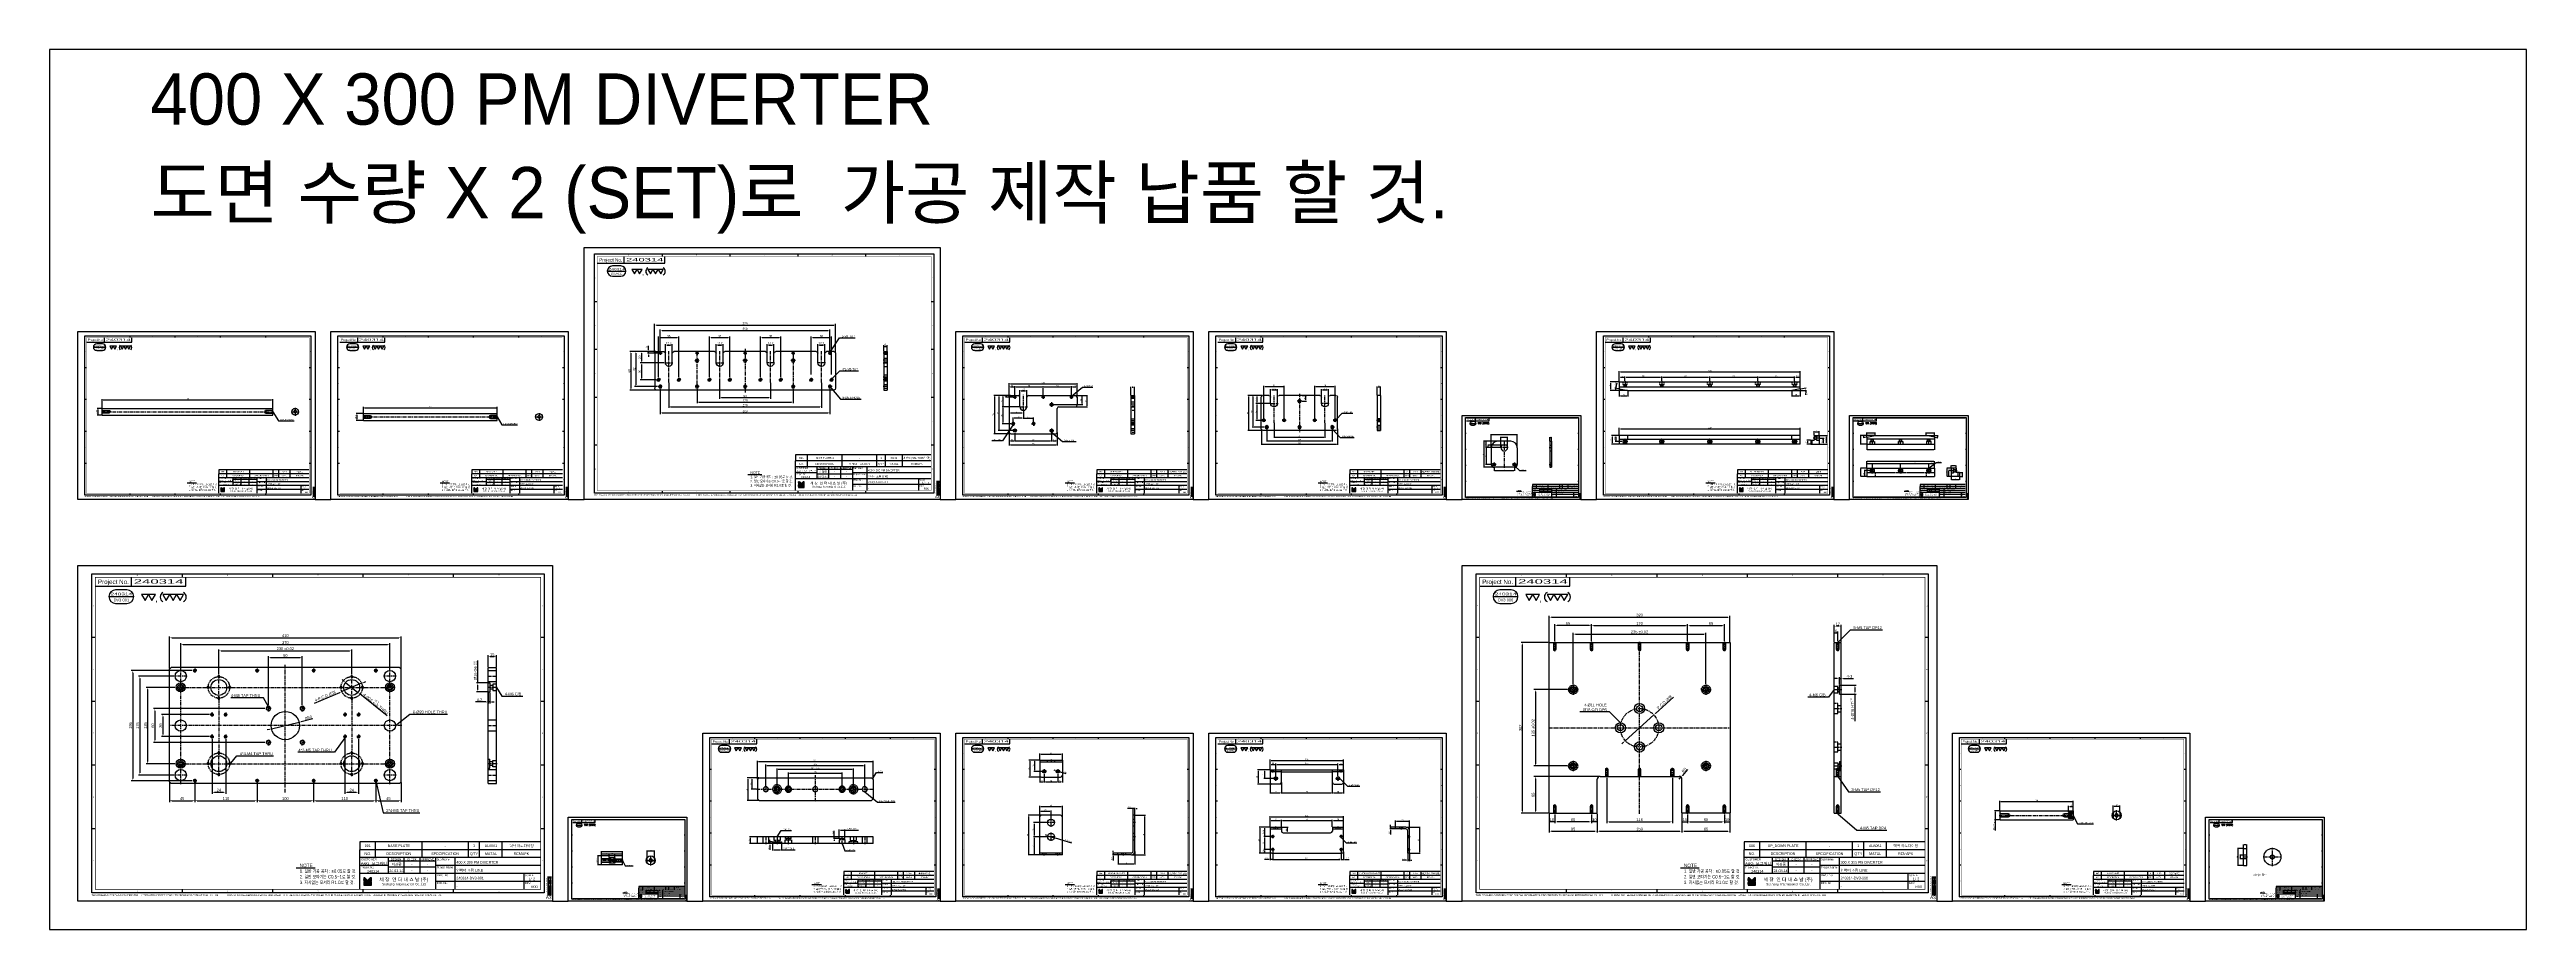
# Model space of a CAD drawing. Header units: inches. Extents: x 0 to 77285, y -118 to 40065.
# Drawn here: x 71242 to 75625, y 30130 to 31686 of the extents above; entities that cross this region are included whole.
import ezdxf
from ezdxf.enums import TextEntityAlignment as Align

# ---------------------------------------------------------------- set-up
doc = ezdxf.new("R2010")
doc.units = ezdxf.units.IN
doc.header["$LTSCALE"] = 5
doc.header["$MEASUREMENT"] = 0
for name, pattern in [('CENTER', [2, 1.25, -0.25, 0.25, -0.25]), ('HIDDEN', [0.375, 0.25, -0.125]), ('PHANTOM', [2.5, 1.25, -0.25, 0.25, -0.25, 0.25, -0.25])]:
    doc.linetypes.add(name, pattern=pattern)
for name, color, linetype in [('11', 1, 'CENTER'), ('22', 2, 'HIDDEN'), ('44', 4, 'Continuous'), ('55', 5, 'Continuous'), ('66', 6, 'PHANTOM'), ('77', 40, 'HIDDEN'), ('99', 181, 'Continuous'), ('A', 8, 'Continuous'), ('B', 123, 'Continuous'), ('D', 3, 'Continuous'), ('G', 231, 'Continuous'), ('T', 3, 'Continuous'), ('VV', 1, 'Continuous'), ('Y', 60, 'Continuous')]:
    doc.layers.add(name, color=color, linetype=linetype)
doc.layers.add('33', color=3, linetype='PHANTOM', lineweight=9)
doc.layers.add('88', color=35, linetype='Continuous', lineweight=5)
doc.styles.add('SCI', font='')
doc.styles.get('SCI').set_extended_font_data('Gulim')
doc.dimstyles.new('SCH', dxfattribs={"dimtxt": 2.5, "dimasz": 2, "dimexe": 1.25, "dimexo": 0.625, "dimtad": 1, "dimdec": 8, "dimtxsty": 'SCI', "dimcen": 2.5, "dimclrd": 4, "dimclre": 4, "dimclrt": 7, "dimadec": 8, "dimazin": 2, "dimtfac": 1, "dimtdec": 8, "dimtmove": 0, "dimatfit": 3, "dimfxl": 1, "dimarcsym": 0})

# ---------------------------------------------------------------- blocks, each defined once
blk = doc.blocks.new('A$Cb21f6689')
for p, q in [((6, 56, 0), (0, 56, 0)), ((0, 56), (0, -6, 0)), ((6, 56), (6, -6, 0)), ((0, -6), (6, -6))]:
    blk.add_line(p, q)
at = {"layer": '11'}
for p, q in [((7, 12), (-1, 12)), ((7, 0), (-1, 0))]:
    blk.add_line(p, q, dxfattribs=at)
at = {"layer": '22'}
for p, q in [((6, 14.1), (0, 14.1)), ((6, 9.9), (0, 9.9)), ((6, 3), (0, 3)), ((0, -3), (6, -3))]:
    blk.add_line(p, q, dxfattribs=at)
at = {"layer": 'T'}
for p, q in [((6, 14.5), (0, 14.5)), ((6, 9.5), (0, 9.5))]:
    blk.add_line(p, q, dxfattribs=at)
blk = doc.blocks.new('A$C413fe28c')
for p, q in [((0, 71, 0), (0, 3, 0)), ((6, 71), (0, 71)), ((6, 71, 0), (6, 3, 0)), ((6, 3, 0), (0, 3, 0))]:
    blk.add_line(p, q)
at = {"layer": '11'}
for p, q in [((-1, 68), (7, 68)), ((-1, 56, 0), (7, 56, 0)), ((7, 51, 0), (-1, 51, 0)), ((-1, 26, 0), (7, 26, 0)), ((-1, 21, 0), (7, 21, 0)), ((-1, 9, 0), (7, 9, 0))]:
    blk.add_line(p, q, dxfattribs=at)
at = {"layer": '22'}
for p, q in [((0, 69.6), (6, 69.6)), ((0, 66.4), (6, 66.4)), ((0, 59, 0), (6, 59, 0)), ((6, 53, 0), (0, 53, 0)), ((0, 29, 0), (6, 29, 0)), ((0, 23.1, 0), (6, 23.1, 0)), ((6, 23, 0), (0, 23, 0)), ((0, 18.9, 0), (6, 18.9, 0)), ((0, 12, 0), (6, 12, 0)), ((6, 6, 0), (0, 6, 0))]:
    blk.add_line(p, q, dxfattribs=at)
at = {"layer": '77'}
blk.add_line((6, 44.9, 0), (0, 44.9, 0), dxfattribs=at)
at = {"layer": 'T'}
for p, q in [((0, 70), (6, 70)), ((0, 66), (6, 66)), ((0, 23.5, 0), (6, 23.5, 0)), ((0, 18.5, 0), (6, 18.5, 0))]:
    blk.add_line(p, q, dxfattribs=at)
blk = doc.blocks.new('A$C00f3e74d')
for p, q in [((6, 10.5), (-9, 10.5)), ((-9, -4.5, 0), (-9, 10.5, 0)), ((6, 3.5), (0, 3.5)), ((0, -4.5), (0, 3.5)), ((3.4, 10.5), (3.4, 3.5)), ((6, 3.5, 0), (6, 10.5, 0)), ((0, -4.5), (-9, -4.5))]:
    blk.add_line(p, q)
at = {"layer": '11'}
blk.add_line((-10, 0), (2, 0), dxfattribs=at)
at = {"layer": '22'}
for p, q in [((-9, 4), (-4.6, 4)), ((-4.6, 4), (-4.6, -4)), ((-4.6, 2.2), (0, 2.2)), ((-4.6, -4), (-9, -4)), ((-4.6, -2.2), (0, -2.2))]:
    blk.add_line(p, q, dxfattribs=at)
blk = doc.blocks.new('A$C983f10cb')
for p, q in [((-10, -6), (-10, 6)), ((-10, 6), (292, 6, 0)), ((292, -6, 0), (292, 6, 0)), ((-10, -6), (292, -6, 0))]:
    blk.add_line(p, q)
at = {"layer": '11'}
blk.add_line((-11, 0), (293, 0, 0), dxfattribs=at)
at = {"layer": '22'}
for p, q in [((-10, 2.1), (3.6, 2.1)), ((2, 2.5), (2, -2.5)), ((3.6, 2.1), (4.8, 0)), ((3.6, 2.1), (3.6, -2.1)), ((4.8, 0), (3.6, -2.1)), ((278.4, 2.1, 0), (277.2, 0, 0)), ((277.2, 0, 0), (278.4, -2.1, 0)), ((292, 2.1, 0), (278.4, 2.1, 0)), ((278.4, 2.1, 0), (278.4, -2.1, 0)), ((280, 2.5, 0), (280, -2.5, 0)), ((3.6, -2.1), (-10, -2.1)), ((278.4, -2.1, 0), (292, -2.1, 0))]:
    blk.add_line(p, q, dxfattribs=at)
at = {"layer": 'T'}
for p, q in [((-10, 2.5), (2, 2.5)), ((2, 2.5), (2.8, 2.1)), ((280, 2.5, 0), (279.3, 2.1, 0)), ((292, 2.5, 0), (280, 2.5, 0)), ((2, -2.5), (-10, -2.5)), ((2.8, -2.1), (2, -2.5)), ((279.3, -2.1, 0), (280, -2.5, 0)), ((280, -2.5, 0), (292, -2.5, 0))]:
    blk.add_line(p, q, dxfattribs=at)
blk = doc.blocks.new('A$C9935cfd8')
for p, q in [((-10, -6), (-10, 6)), ((-10, 6), (227, 6, 0)), ((227, -6, 0), (227, 6, 0)), ((-10, -6), (227, -6, 0))]:
    blk.add_line(p, q)
at = {"layer": '11'}
blk.add_line((-11, 0), (228, 0, 0), dxfattribs=at)
at = {"layer": '22'}
for p, q in [((-10, 2.1), (3.6, 2.1)), ((2, 2.5), (2, -2.5)), ((3.6, 2.1), (4.8, 0)), ((3.6, 2.1), (3.6, -2.1)), ((4.8, 0), (3.6, -2.1)), ((213.4, 2.1, 0), (212.2, 0, 0)), ((212.2, 0, 0), (213.4, -2.1, 0)), ((227, 2.1, 0), (213.4, 2.1, 0)), ((213.4, 2.1, 0), (213.4, -2.1, 0)), ((215, 2.5, 0), (215, -2.5, 0)), ((3.6, -2.1), (-10, -2.1)), ((213.4, -2.1, 0), (227, -2.1, 0))]:
    blk.add_line(p, q, dxfattribs=at)
at = {"layer": 'T'}
for p, q in [((-10, 2.5), (2, 2.5)), ((2, 2.5), (2.8, 2.1)), ((215, 2.5, 0), (214.3, 2.1, 0)), ((227, 2.5, 0), (215, 2.5, 0)), ((2, -2.5), (-10, -2.5)), ((2.8, -2.1), (2, -2.5)), ((214.3, -2.1, 0), (215, -2.5, 0)), ((215, -2.5, 0), (227, -2.5, 0))]:
    blk.add_line(p, q, dxfattribs=at)
blk = doc.blocks.new('A$C5e9b2e3b')
for p, q in [((0, 0), (0, -15)), ((0, 0), (205, 0, 0)), ((5, -15), (5, 0)), ((25, 0), (25, -15)), ((27, 0), (27, -3)), ((43, 0), (43, -3)), ((92.5, -15, 0), (92.5, 0, 0)), ((112.5, 0, 0), (112.5, -15, 0)), ((162, 0), (162, -3)), ((178, 0), (178, -3)), ((205, 0, 0), (205, -15, 0)), ((0, -15), (205, -15, 0)), ((27, -3), (43, -3)), ((29.5, -15), (29.5, -8.5)), ((29.5, -8.5), (40.5, -8.5)), ((31.7, -8.5), (31.7, -3)), ((38.3, -8.5), (38.3, -3)), ((40.5, -8.5), (40.5, -15)), ((178, -3), (162, -3)), ((175.5, -8.5), (164.5, -8.5)), ((164.5, -8.5), (164.5, -15)), ((166.7, -8.5), (166.7, -3)), ((173.3, -8.5), (173.3, -3)), ((175.5, -15), (175.5, -8.5)), ((180, -15), (180, 0)), ((200, 0), (200, -15))]:
    blk.add_line(p, q)
at = {"layer": '11'}
for p, q in [((15, 1), (15, -16)), ((35, -16), (35, 1)), ((102.5, 1, 0), (102.5, -16, 0)), ((170, -16), (170, 1)), ((190, 1), (190, -16))]:
    blk.add_line(p, q, dxfattribs=at)
blk = doc.blocks.new('A$C5f58b5f6')
for p, q in [((-45, -3, 0), (-45, 9, 0)), ((160, 9, 0), (-45, 9, 0)), ((160, -3, 0), (160, 9, 0)), ((160, -3, 0), (-45, -3, 0))]:
    blk.add_line(p, q)
at = {"layer": '11'}
for p, q in [((-30, 10, 0), (-30, -4, 0)), ((-10, 10), (-10, -4)), ((10, -4, 0), (10, 10, 0)), ((57.5, 10, 0), (57.5, -4, 0)), ((105, -4, 0), (105, 10, 0)), ((125, 10), (125, -4)), ((145, 10, 0), (145, -4, 0))]:
    blk.add_line(p, q, dxfattribs=at)
at = {"layer": '22'}
for p, q in [((-34.5, -3, 0), (-34.5, 9, 0)), ((-25.5, 9, 0), (-25.5, -3, 0)), ((-18, -3), (-18, 0)), ((-18, 0), (-2, 0)), ((-15.5, 2.5), (-15.5, 9)), ((-4.5, 2.5), (-15.5, 2.5)), ((-13.3, 2.5), (-13.3, 0)), ((-6.7, 2.5), (-6.7, 0)), ((-4.5, 9), (-4.5, 2.5)), ((-2, 0), (-2, -3)), ((4.5, -3, 0), (4.5, 3.5, 0)), ((4.5, 3.5, 0), (15.5, 3.5, 0)), ((5, 6, 0), (5, 9, 0)), ((15, 6, 0), (5, 6, 0)), ((6.7, 3.5, 0), (6.7, 6, 0)), ((13.3, 3.5, 0), (13.3, 6, 0)), ((15, 6, 0), (15, 9, 0)), ((15.5, 3.5, 0), (15.5, -3, 0)), ((53, -3, 0), (53, 9, 0)), ((62, 9, 0), (62, -3, 0)), ((110.5, 3.5, 0), (99.5, 3.5, 0)), ((99.5, 3.5, 0), (99.5, -3, 0)), ((100, 6, 0), (100, 9, 0)), ((100, 6, 0), (110, 6, 0)), ((101.7, 3.5, 0), (101.7, 6, 0)), ((108.3, 3.5, 0), (108.3, 6, 0)), ((110, 6, 0), (110, 9, 0)), ((110.5, -3, 0), (110.5, 3.5, 0)), ((133, 0), (117, 0)), ((117, 0), (117, -3)), ((119.5, 9), (119.5, 2.5)), ((119.5, 2.5), (130.5, 2.5)), ((121.7, 2.5), (121.7, 0)), ((128.3, 2.5), (128.3, 0)), ((130.5, 2.5), (130.5, 9)), ((133, -3), (133, 0)), ((140.5, 9, 0), (140.5, -3, 0)), ((149.5, -3, 0), (149.5, 9, 0))]:
    blk.add_line(p, q, dxfattribs=at)
blk = doc.blocks.new('A$C3ce8d080')
for p, q in [((0, 0, 0), (0, -320, 0)), ((12.4, 0, 0), (0, 0, 0)), ((9, 0, 0), (9, -320, 0)), ((12.4, 0, 0), (15, -15, 0)), ((15, -15, 0), (15, -305, 0)), ((12.4, -320, 0), (15, -305, 0)), ((12.4, -320, 0), (0, -320, 0))]:
    blk.add_line(p, q)
at = {"layer": '11'}
for p, q in [((-1, -10, 0), (10, -10, 0)), ((-1, -75, 0), (10, -75, 0)), ((-1, -160, 0), (10, -160, 0)), ((-1, -245, 0), (10, -245, 0)), ((-1, -310, 0), (10, -310, 0))]:
    blk.add_line(p, q, dxfattribs=at)
at = {"layer": '22'}
for p, q in [((0, -6, 0), (4.4, -6, 0)), ((4.4, -14, 0), (0, -14, 0)), ((4.4, -6, 0), (4.4, -14, 0)), ((4.4, -7.8, 0), (9, -7.8, 0)), ((4.4, -12.2, 0), (9, -12.2, 0)), ((0, -71, 0), (4.4, -71, 0)), ((4.4, -79, 0), (0, -79, 0)), ((4.4, -71, 0), (4.4, -79, 0)), ((4.4, -72.7, 0), (9, -72.7, 0)), ((4.4, -77.2, 0), (9, -77.2, 0)), ((4.4, -156, 0), (0, -156, 0)), ((0, -164, 0), (4.4, -164, 0)), ((4.4, -164, 0), (4.4, -156, 0)), ((4.4, -157.8, 0), (9, -157.8, 0)), ((4.4, -162.3, 0), (9, -162.3, 0)), ((4.4, -241, 0), (0, -241, 0)), ((0, -249, 0), (4.4, -249, 0)), ((4.4, -249, 0), (4.4, -241, 0)), ((4.4, -242.7, 0), (9, -242.7, 0)), ((4.4, -247.2, 0), (9, -247.2, 0)), ((4.4, -306, 0), (0, -306, 0)), ((4.4, -314, 0), (4.4, -306, 0)), ((0, -314, 0), (4.4, -314, 0)), ((4.4, -307.8, 0), (9, -307.8, 0)), ((4.4, -312.2, 0), (9, -312.2, 0))]:
    blk.add_line(p, q, dxfattribs=at)
blk = doc.blocks.new('A$Ca57f8651')
for p, q in [((0, 0), (0, -85)), ((0, 0), (302, 0)), ((302, 0), (302, -320)), ((0, -85), (60, -85)), ((65, -90), (65, -230)), ((0, -320), (0, -235)), ((0, -235), (60, -235)), ((302, -320), (0, -320))]:
    blk.add_line(p, q)
for centre, radius in [((83.5, -42.5, 0), 5.5), ((83.5, -42.5, 0), 3.3), ((218.5, -42.5, 0), 5.5), ((218.5, -42.5, 0), 3.3), ((151, -126), 9), ((151, -126), 5.5), ((117, -160), 9), ((117, -160), 5.5), ((185, -160), 9), ((185, -160), 5.5), ((151, -194), 9), ((151, -194), 5.5), ((83.5, -277.5, 0), 5.5), ((83.5, -277.5, 0), 3.3), ((218.5, -277.5, 0), 5.5), ((218.5, -277.5, 0), 3.3)]:
    blk.add_circle(centre, radius)
for centre, start, end in [((60, -90), 0, 90), ((60, -230), 270, 0)]:
    blk.add_arc(centre, 5, start, end)
at = {"layer": '11'}
for p, q in [((151, 1), (151, -321)), ((-1, -10), (15.8, -10)), ((92.5, -42.5, 0), (74.5, -42.5, 0)), ((83.5, -51.5, 0), (83.5, -33.5, 0)), ((227.5, -42.5, 0), (209.5, -42.5, 0)), ((218.5, -33.5, 0), (218.5, -51.5, 0)), ((303, -10), (286.2, -10)), ((-1, -75), (15.8, -75)), ((303, -75), (286.2, -75)), ((64, -102), (80.8, -102)), ((-1, -160), (303, -160)), ((64, -160), (80.8, -160)), ((303, -160), (286.2, -160)), ((64, -218), (80.8, -218)), ((-1, -245), (15.8, -245)), ((303, -245), (286.2, -245)), ((92.5, -277.5, 0), (74.5, -277.5, 0)), ((83.5, -286.5, 0), (83.5, -268.5, 0)), ((227.5, -277.5, 0), (209.5, -277.5, 0)), ((218.5, -268.5, 0), (218.5, -286.5, 0)), ((-1, -310), (15.8, -310)), ((303, -310), (286.2, -310))]:
    blk.add_line(p, q, dxfattribs=at)
blk.add_circle((151, -160), 34, dxfattribs=at)
at = {"layer": '22'}
for p, q in [((13.6, -7.9), (0, -7.9)), ((0, -12.1), (13.6, -12.1)), ((12, -12.5), (12, -7.5)), ((14.8, -10), (13.6, -7.9)), ((13.6, -12.1), (13.6, -7.9)), ((13.6, -12.1), (14.8, -10)), ((288.4, -7.9), (287.2, -10)), ((287.2, -10), (288.4, -12.1)), ((302, -7.9), (288.4, -7.9)), ((288.4, -7.9), (288.4, -12.1)), ((288.4, -12.1), (302, -12.1)), ((290, -7.5), (290, -12.5)), ((13.6, -72.9), (0, -72.9)), ((0, -77.1), (13.6, -77.1)), ((12, -77.5), (12, -72.5)), ((14.8, -75), (13.6, -72.9)), ((13.6, -77.1), (13.6, -72.9)), ((13.6, -77.1), (14.8, -75)), ((288.4, -72.9), (287.2, -75)), ((287.2, -75), (288.4, -77.1)), ((302, -72.9), (288.4, -72.9)), ((288.4, -72.9), (288.4, -77.1)), ((288.4, -77.1), (302, -77.1)), ((290, -72.5), (290, -77.5)), ((78.6, -99.9), (65, -99.9)), ((65, -104.1), (78.6, -104.1)), ((77, -104.5), (77, -99.5)), ((79.8, -102), (78.6, -99.9)), ((78.6, -104.1), (78.6, -99.9)), ((78.6, -104.1), (79.8, -102)), ((78.6, -157.9), (65, -157.9)), ((65, -162.1), (78.6, -162.1)), ((77, -162.5), (77, -157.5)), ((79.8, -160), (78.6, -157.9)), ((78.6, -162.1), (78.6, -157.9)), ((78.6, -162.1), (79.8, -160)), ((288.4, -157.9), (287.2, -160)), ((287.2, -160), (288.4, -162.1)), ((302, -157.9), (288.4, -157.9)), ((288.4, -157.9), (288.4, -162.1)), ((288.4, -162.1), (302, -162.1)), ((290, -157.5), (290, -162.5)), ((65, -215.9), (78.6, -215.9)), ((77, -215.5), (77, -220.5)), ((78.6, -215.9), (79.8, -218)), ((78.6, -215.9), (78.6, -220.1)), ((79.8, -218), (78.6, -220.1)), ((13.6, -242.9), (0, -242.9)), ((0, -247.1), (13.6, -247.1)), ((12, -247.5), (12, -242.5)), ((14.8, -245), (13.6, -242.9)), ((13.6, -247.1), (13.6, -242.9)), ((13.6, -247.1), (14.8, -245)), ((78.6, -220.1), (65, -220.1)), ((288.4, -242.9), (287.2, -245)), ((287.2, -245), (288.4, -247.1)), ((302, -242.9), (288.4, -242.9)), ((288.4, -242.9), (288.4, -247.1)), ((288.4, -247.1), (302, -247.1)), ((290, -242.5), (290, -247.5)), ((13.6, -307.9), (0, -307.9)), ((0, -312.1), (13.6, -312.1)), ((12, -312.5), (12, -307.5)), ((14.8, -310), (13.6, -307.9)), ((13.6, -312.1), (13.6, -307.9)), ((13.6, -312.1), (14.8, -310)), ((288.4, -307.9), (287.2, -310)), ((287.2, -310), (288.4, -312.1)), ((302, -307.9), (288.4, -307.9)), ((288.4, -307.9), (288.4, -312.1)), ((288.4, -312.1), (302, -312.1)), ((290, -307.5), (290, -312.5))]:
    blk.add_line(p, q, dxfattribs=at)
for centre in [(83.5, -42.5, 0), (218.5, -42.5, 0), (83.5, -277.5, 0), (218.5, -277.5, 0)]:
    blk.add_circle(centre, 8, dxfattribs=at)
at = {"layer": 'T'}
for p, q in [((12, -7.5), (0, -7.5)), ((0, -12.5), (12, -12.5)), ((12.7, -7.9), (12, -7.5)), ((12, -12.5), (12.7, -12.1)), ((290, -7.5), (289.2, -7.9)), ((289.2, -12.1), (290, -12.5)), ((302, -7.5), (290, -7.5)), ((290, -12.5), (302, -12.5)), ((12, -72.5), (0, -72.5)), ((0, -77.5), (12, -77.5)), ((12.7, -72.9), (12, -72.5)), ((12, -77.5), (12.7, -77.1)), ((290, -72.5), (289.2, -72.9)), ((289.2, -77.1), (290, -77.5)), ((302, -72.5), (290, -72.5)), ((290, -77.5), (302, -77.5)), ((77, -99.5), (65, -99.5)), ((65, -104.5), (77, -104.5)), ((77.8, -99.9), (77, -99.5)), ((77, -104.5), (77.8, -104.1)), ((77, -157.5), (65, -157.5)), ((65, -162.5), (77, -162.5)), ((77.8, -157.9), (77, -157.5)), ((77, -162.5), (77.8, -162.1)), ((290, -157.5), (289.2, -157.9)), ((289.2, -162.1), (290, -162.5)), ((302, -157.5), (290, -157.5)), ((290, -162.5), (302, -162.5)), ((65, -215.5), (77, -215.5)), ((77, -215.5), (77.8, -215.9)), ((12, -242.5), (0, -242.5)), ((0, -247.5), (12, -247.5)), ((12.7, -242.9), (12, -242.5)), ((12, -247.5), (12.7, -247.1)), ((77, -220.5), (65, -220.5)), ((77.8, -220.1), (77, -220.5)), ((290, -242.5), (289.2, -242.9)), ((289.2, -247.1), (290, -247.5)), ((302, -242.5), (290, -242.5)), ((290, -247.5), (302, -247.5)), ((12, -307.5), (0, -307.5)), ((0, -312.5), (12, -312.5)), ((12.7, -307.9), (12, -307.5)), ((12, -312.5), (12.7, -312.1)), ((290, -307.5), (289.2, -307.9)), ((289.2, -312.1), (290, -312.5)), ((302, -307.5), (290, -307.5)), ((290, -312.5), (302, -312.5))]:
    blk.add_line(p, q, dxfattribs=at)
blk = doc.blocks.new('A$Cb1821bae')
for p, q in [((-99.5, 205, 0), (-102.5, 202, 0)), ((-102.5, 202, 0), (-102.5, -202, 0)), ((99.5, 205), (-99.5, 205, 0)), ((102.5, 202), (99.5, 205)), ((102.5, 202), (102.5, -202)), ((-99.5, -205, 0), (-102.5, -202, 0)), ((99.5, -205), (-99.5, -205, 0)), ((102.5, -202), (99.5, -205))]:
    blk.add_line(p, q)
for centre, radius in [((-87.5, 185), 10), ((-67.5, 185), 8), ((-67.5, 185), 3.3), ((0, 185, 0), 10), ((67.5, 185), 8), ((67.5, 185), 3.3), ((87.5, 185), 10), ((-97.5, 160, 0), 2.07), ((-67.5, 117.5, 0), 14), ((-67.5, 136.5, 0), 1.62), ((-19.5, 129.5), 2.07), ((19.5, 129.5), 2.07), ((67.5, 117.5), 14), ((67.5, 136.5), 1.62), ((97.5, 160, 0), 2.07), ((-86.5, 117.5, 0), 1.62), ((-67.5, 98.5, 0), 1.62), ((-48.5, 117.5, 0), 1.62), ((-19.5, 105.5), 2.07), ((19.5, 105.5), 2.07), ((48.5, 117.5), 1.62), ((67.5, 98.5), 1.62), ((86.5, 117.5), 1.62), ((-97.5, 50, 0), 2.07), ((97.5, 50, 0), 2.07), ((-30, 30), 3.32), ((0, 0), 25), ((30, 30), 3.32), ((-30, -30), 3.32), ((30, -30), 3.32), ((-97.5, -50, 0), 2.07), ((97.5, -50, 0), 2.07), ((-86.5, -117.5, 0), 1.62), ((-67.5, -117.5, 0), 14), ((-67.5, -98.5, 0), 1.62), ((-48.5, -117.5, 0), 1.62), ((-19.5, -105.5), 2.07), ((-19.5, -129.5), 2.07), ((19.5, -105.5), 2.07), ((19.5, -129.5), 2.07), ((48.5, -117.5), 1.62), ((67.5, -117.5), 14), ((67.5, -98.5), 1.62), ((86.5, -117.5), 1.62), ((-97.5, -160, 0), 2.07), ((-87.5, -185, 0), 10), ((-67.5, -136.5, 0), 1.62), ((0, -185), 10), ((67.5, -136.5), 1.62), ((87.5, -185, 0), 10), ((97.5, -160, 0), 2.07), ((-67.5, -185), 8), ((-67.5, -185), 3.3), ((67.5, -185), 8), ((67.5, -185), 3.3)]:
    blk.add_circle(centre, radius)
at = {"layer": '11'}
for p, q in [((103.5, 185), (-103.5, 185, 0)), ((-87.5, 196), (-87.5, 174)), ((-67.5, 194), (-67.5, 176)), ((0, 206), (0, -206)), ((67.5, 194), (67.5, 176)), ((87.5, 196), (87.5, 174)), ((-101, 160, 0), (-94, 160, 0)), ((-97.5, 163.5, 0), (-97.5, 156.5, 0)), ((-67.5, 95.5, 0), (-67.5, 139.5, 0)), ((-19.5, 133), (-19.5, 126)), ((19.5, 133), (19.5, 126)), ((67.5, 95.5), (67.5, 139.5)), ((101, 160, 0), (94, 160, 0)), ((97.5, 163.5, 0), (97.5, 156.5, 0)), ((-45.5, 117.5, 0), (-89.5, 117.5, 0)), ((-23, 129.5), (-16, 129.5)), ((-23, 105.5), (-16, 105.5)), ((-19.5, 109), (-19.5, 102)), ((16, 129.5), (23, 129.5)), ((16, 105.5), (23, 105.5)), ((19.5, 109), (19.5, 102)), ((89.5, 117.5, 0), (45.5, 117.5, 0)), ((-101, 50, 0), (-94, 50, 0)), ((-97.5, 53.5, 0), (-97.5, 46.5, 0)), ((101, 50, 0), (94, 50, 0)), ((97.5, 53.5, 0), (97.5, 46.5, 0)), ((118.5, 0), (-108.5, 0, 0)), ((-25, 30), (-35, 30)), ((-30, 35), (-30, 25)), ((35, 30), (25, 30)), ((30, 35), (30, 25)), ((-25, -30), (-35, -30)), ((-30, -25), (-30, -35)), ((35, -30), (25, -30)), ((30, -25), (30, -35)), ((-101, -50, 0), (-94, -50, 0)), ((-97.5, -46.5, 0), (-97.5, -53.5, 0)), ((101, -50, 0), (94, -50, 0)), ((97.5, -46.5, 0), (97.5, -53.5, 0)), ((-45.5, -117.5, 0), (-89.5, -117.5, 0)), ((-67.5, -139.5, 0), (-67.5, -95.5, 0)), ((-23, -105.5), (-16, -105.5)), ((-23, -129.5), (-16, -129.5)), ((-19.5, -109), (-19.5, -102)), ((-19.5, -133), (-19.5, -126)), ((16, -105.5), (23, -105.5)), ((16, -129.5), (23, -129.5)), ((19.5, -109), (19.5, -102)), ((19.5, -133), (19.5, -126)), ((89.5, -117.5, 0), (45.5, -117.5, 0)), ((67.5, -139.5), (67.5, -95.5)), ((-101, -160, 0), (-94, -160, 0)), ((-97.5, -156.5, 0), (-97.5, -163.5, 0)), ((-87.5, -174, 0), (-87.5, -196, 0)), ((87.5, -174, 0), (87.5, -196, 0)), ((101, -160, 0), (94, -160, 0)), ((97.5, -156.5, 0), (97.5, -163.5, 0)), ((103.5, -185), (-103.5, -185, 0)), ((-67.5, -194), (-67.5, -176)), ((67.5, -194), (67.5, -176))]:
    blk.add_line(p, q, dxfattribs=at)
for centre in [(-67.5, 117.5, 0), (67.5, 117.5), (-67.5, -117.5, 0), (67.5, -117.5)]:
    blk.add_circle(centre, 19, dxfattribs=at)
at = {"layer": '22'}
for centre in [(-67.5, 185), (67.5, 185), (-67.5, -185), (67.5, -185)]:
    blk.add_circle(centre, 5.5, dxfattribs=at)
at = {"layer": 'T'}
for centre, radius, start, end in [((-97.5, 160, 0), 2.5, 255, 165), ((-67.5, 136.5, 0), 2, 15, 285), ((-19.5, 129.5), 2.5, 255, 165), ((19.5, 129.5), 2.5, 255, 165), ((67.5, 136.5), 2, 15, 285), ((97.5, 160, 0), 2.5, 15, 285), ((-86.5, 117.5, 0), 2, 15, 285), ((-67.5, 98.5, 0), 2, 15, 285), ((-48.5, 117.5, 0), 2, 15, 285), ((-19.5, 105.5), 2.5, 255, 165), ((19.5, 105.5), 2.5, 255, 165), ((48.5, 117.5), 2, 15, 285), ((67.5, 98.5), 2, 15, 285), ((86.5, 117.5), 2, 15, 285), ((-97.5, 50, 0), 2.5, 255, 165), ((97.5, 50, 0), 2.5, 15, 285), ((-30, 30), 4, 15, 285), ((30, 30), 4, 15, 285), ((-30, -30), 4, 15, 285), ((30, -30), 4, 15, 285), ((-97.5, -50, 0), 2.5, 255, 165), ((97.5, -50, 0), 2.5, 15, 285), ((-86.5, -117.5, 0), 2, 15, 285), ((-67.5, -98.5, 0), 2, 15, 285), ((-48.5, -117.5, 0), 2, 15, 285), ((-19.5, -105.5), 2.5, 195, 105), ((-19.5, -129.5), 2.5, 195, 105), ((19.5, -105.5), 2.5, 195, 105), ((19.5, -129.5), 2.5, 195, 105), ((48.5, -117.5), 2, 15, 285), ((67.5, -98.5), 2, 15, 285), ((86.5, -117.5), 2, 15, 285), ((-97.5, -160, 0), 2.5, 255, 165), ((-67.5, -136.5, 0), 2, 15, 285), ((67.5, -136.5), 2, 15, 285), ((97.5, -160, 0), 2.5, 15, 285)]:
    blk.add_arc(centre, radius, start, end, dxfattribs=at)
blk = doc.blocks.new('A$Cf0c873a2')
h = blk.add_hatch(color=256)
h.dxf.hatch_style = 1
h.paths.add_polyline_path([(-47.5, -3.3), (-47.5, -4.9, 0.41095), (-42.5, 0), (-44.2, 0, -0.414214)])
h.paths.add_polyline_path([(-52.5, 0.1, 0.002789), (-52.5, 0), (-50.8, 0, -0.414214), (-47.5, 3.3), (-47.5, 5.1, 0.414214)])
h = blk.add_hatch(color=256)
h.dxf.hatch_style = 1
h.paths.add_polyline_path([(47.5, -3.3), (47.5, -4.9, 0.41095), (52.5, 0), (50.8, 0, -0.414214)])
h.paths.add_polyline_path([(42.5, 0.1, 0.002789), (42.5, 0), (44.2, 0, -0.414214), (47.5, 3.3), (47.5, 5.1, 0.414214)])
for p, q in [((-99.5, 20), (-102.5, 17)), ((-102.5, 17), (-102.5, -17)), ((99.5, 20), (-99.5, 20)), ((102.5, 17), (99.5, 20)), ((102.5, 17), (102.5, -17)), ((-99.5, -20), (-102.5, -17)), ((99.5, -20), (-99.5, -20)), ((102.5, -17), (99.5, -20))]:
    blk.add_line(p, q)
for centre, radius in [((-87.5, 0, 0), 4.5), ((-67.5, 0), 5.5), ((-67.5, 0), 3.3), ((-47.5, 0.1), 5), ((-47.5, 0), 3.3), ((0, 0), 4.5), ((47.5, 0.1), 5), ((47.5, 0), 3.3), ((67.5, 0), 5.5), ((67.5, 0), 3.3), ((87.5, 0, 0), 4.5)]:
    blk.add_circle(centre, radius)
at = {"layer": '11'}
for p, q in [((103.5, 0), (-103.5, 0)), ((-87.5, 5.5, 0), (-87.5, -5.5, 0)), ((-67.5, -9), (-67.5, 9)), ((-47.5, -6.5), (-47.5, 6.5)), ((0, 25, 0), (0, -22.6, 0)), ((47.5, -6.5), (47.5, 6.5)), ((67.5, -9), (67.5, 9)), ((87.5, 5.5, 0), (87.5, -5.5, 0))]:
    blk.add_line(p, q, dxfattribs=at)
at = {"layer": '22'}
for centre, radius in [((-67.5, 0), 8), ((-47.5, 0), 5.5), ((47.5, 0), 5.5), ((67.5, 0), 8)]:
    blk.add_circle(centre, radius, dxfattribs=at)
blk = doc.blocks.new('A$C01f63ff9')
for p, q in [((-67.5, -3), (-67.5, 53)), ((-64.5, 56), (-54.1, 56)), ((-51.1, 42), (-51.1, 53)), ((-38.9, 42), (-38.9, 53)), ((-35.9, 56), (35.9, 56)), ((38.9, 42), (38.9, 53)), ((51.1, 42), (51.1, 53)), ((54.1, 56), (64.5, 56)), ((67.5, -3), (67.5, 53)), ((-64.5, -6), (64.5, -6))]:
    blk.add_line(p, q)
for centre, radius in [((0, 46), 2.75), ((-63, 12), 2.07), ((-58, 0), 2.75), ((-27, 12), 2.07), ((0, 0), 2.75), ((27, 12), 2.07), ((58, 0), 2.75), ((63, 12), 2.07)]:
    blk.add_circle(centre, radius)
for centre, radius, start, end in [((-64.5, 53), 3, 90, 180), ((-54.1, 53), 3, 0, 90), ((-35.9, 53), 3, 90, 180), ((35.9, 53), 3, 0, 90), ((54.1, 53), 3, 90, 180), ((64.5, 53), 3, 0, 90), ((-45, 42), 6.1, 180, 0), ((45, 42), 6.1, 180, 0), ((-64.5, -3), 3, 180, 270), ((64.5, -3), 3, 270, 0)]:
    blk.add_arc(centre, radius, start, end)
at = {"layer": '11'}
for p, q in [((-45, 7.5), (-45, 57)), ((-4, 46), (4, 46)), ((0, 59), (0, -9)), ((45, 7.5), (45, 57)), ((-66.5, 12), (-59.5, 12)), ((-63, 15.5), (-63, 8.5)), ((-61.8, 0), (-54.3, 0)), ((-58, 3.7), (-58, -3.8)), ((-52.1, 42), (-37.9, 42)), ((-30.5, 12), (-23.5, 12)), ((-27, 15.5), (-27, 8.5)), ((-3.8, 0), (3.7, 0)), ((23.5, 12), (30.5, 12)), ((27, 15.5), (27, 8.5)), ((52.1, 42), (37.9, 42)), ((58, 3.7), (58, -3.8)), ((59.5, 12), (66.5, 12)), ((63, 15.5), (63, 8.5)), ((54.3, 0), (61.8, 0))]:
    blk.add_line(p, q, dxfattribs=at)
at = {"layer": 'T'}
for centre in [(-63, 12), (-27, 12), (27, 12), (63, 12)]:
    blk.add_arc(centre, 2.5, 255, 165, dxfattribs=at)
blk = doc.blocks.new('A$Cba173454')
for p, q in [((-10, 59, 0), (-10, -3, 0)), ((-7, 62, 0), (5.9, 62)), ((8.9, 42), (8.9, 59)), ((21.1, 42), (21.1, 59)), ((24.1, 62), (95.9, 62)), ((98.9, 42), (98.9, 59)), ((111.1, 42), (111.1, 59)), ((114.1, 62), (185.9, 62)), ((188.9, 42), (188.9, 59)), ((201.1, 42), (201.1, 59)), ((204.1, 62), (275.9, 62)), ((278.9, 42), (278.9, 59)), ((291.1, 42), (291.1, 59)), ((307, 62, 0), (294.1, 62)), ((310, 59, 0), (310, -3, 0)), ((-7, -6, 0), (307, -6, 0))]:
    blk.add_line(p, q)
for centre, radius in [((0, 59), 1.62), ((65, 46), 3), ((65, 59), 1.62), ((150, 46), 3), ((150, 59), 1.62), ((235, 46), 3), ((235, 59), 1.62), ((300, 59), 1.62), ((-3, 12), 2.07), ((0, 0), 2.75), ((33, 12), 2.07), ((65, 0), 2.75), ((87, 12), 2.07), ((123, 12), 2.07), ((150, 0), 2.75), ((177, 12), 2.07), ((213, 12), 2.07), ((235, 0), 2.75), ((267, 12), 2.07), ((300, 0), 2.75), ((303, 12), 2.07)]:
    blk.add_circle(centre, radius)
for centre, radius, start, end in [((-7, 59, 0), 3, 90, 180), ((5.9, 59), 3, 0, 90), ((24.1, 59), 3, 90, 180), ((95.9, 59), 3, 0, 90), ((114.1, 59), 3, 90, 180), ((185.9, 59), 3, 0, 90), ((204.1, 59), 3, 90, 180), ((275.9, 59), 3, 0, 90), ((294.1, 59), 3, 90, 180), ((307, 59, 0), 3, 0, 90), ((15, 42), 6.1, 180, 0), ((105, 42), 6.1, 180, 0), ((195, 42), 6.1, 180, 0), ((285, 42), 6.1, 180, 0), ((-7, -3, 0), 3, 180, 270), ((307, -3, 0), 3, 270, 0)]:
    blk.add_arc(centre, radius, start, end)
at = {"layer": '11'}
for p, q in [((-3, 59), (3, 59)), ((0, 62), (0, 56)), ((15, 7.5), (15, 63)), ((61, 46), (69, 46)), ((68, 59), (62, 59)), ((65, 62), (65, 56)), ((65, 50), (65, 42)), ((105, 7.5), (105, 63)), ((146, 46), (154, 46)), ((153, 59), (147, 59)), ((150, 67), (150, -11)), ((195, 7.5), (195, 63)), ((239, 46), (231, 46)), ((238, 59), (232, 59)), ((235, 62), (235, 56)), ((235, 50), (235, 42)), ((285, 7.5), (285, 63)), ((303, 59), (297, 59)), ((300, 62), (300, 56)), ((-6.5, 12), (0.5, 12)), ((-3.75, 0), (3.75, 0)), ((-3, 15.5), (-3, 8.5)), ((0, 3.75), (0, -3.75)), ((7.9, 42), (22.1, 42)), ((29.5, 12), (36.5, 12)), ((33, 15.5), (33, 8.5)), ((61.25, 0), (68.75, 0)), ((65, 3.75), (65, -3.75)), ((83.5, 12), (90.5, 12)), ((87, 15.5), (87, 8.5)), ((97.9, 42), (112.1, 42)), ((119.5, 12), (126.5, 12)), ((123, 15.5), (123, 8.5)), ((146.25, 0), (153.75, 0)), ((173.5, 12), (180.5, 12)), ((177, 15.5), (177, 8.5)), ((202.1, 42), (187.9, 42)), ((209.5, 12), (216.5, 12)), ((213, 15.5), (213, 8.5)), ((231.25, 0), (238.75, 0)), ((235, 3.75), (235, -3.75)), ((263.5, 12), (270.5, 12)), ((267, 15.5), (267, 8.5)), ((292.1, 42), (277.9, 42)), ((303.75, 0), (296.25, 0)), ((299.5, 12), (306.5, 12)), ((300, 3.75), (300, -3.75)), ((303, 15.5), (303, 8.5))]:
    blk.add_line(p, q, dxfattribs=at)
at = {"layer": 'T'}
for centre, radius, start, end in [((0, 59), 2, 255, 165), ((65, 59), 2, 15, 285), ((150, 59), 2, 15, 285), ((235, 59), 2, 15, 285), ((300, 59), 2, 15, 285), ((-3, 12), 2.5, 255, 165), ((33, 12), 2.5, 255, 165), ((87, 12), 2.5, 255, 165), ((123, 12), 2.5, 255, 165), ((177, 12), 2.5, 255, 165), ((213, 12), 2.5, 255, 165), ((267, 12), 2.5, 255, 165), ((303, 12), 2.5, 255, 165)]:
    blk.add_arc(centre, radius, start, end, dxfattribs=at)
blk = doc.blocks.new('A$Cda72d806')
for p, q in [((-160, 0), (160, 0)), ((-160, -15), (-160, 0)), ((-145, -7), (-145, 0)), ((145, -7), (145, 0)), ((160, -15), (160, 0)), ((-160, -7), (160, -7)), ((-160, -15), (160, -15))]:
    blk.add_line(p, q)
for centre in [(-150, -10.5), (-85, -10.5), (0, -10.5), (85, -10.5), (150, -10.5)]:
    blk.add_circle(centre, 2.25)
at = {"layer": '11'}
for p, q in [((-155, -10.5), (-145, -10.5)), ((-150, -5.5), (-150, -15.5)), ((-90, -10.5), (-80, -10.5)), ((-85, -5.5), (-85, -15.5)), ((-5, -10.5), (5, -10.5)), ((0, -5.5), (0, -15.5)), ((80, -10.5), (90, -10.5)), ((85, -5.5), (85, -15.5)), ((145, -10.5), (155, -10.5)), ((150, -5.5), (150, -15.5))]:
    blk.add_line(p, q, dxfattribs=at)
at = {"layer": '22'}
for centre in [(-150, -10.5), (-85, -10.5), (0, -10.5), (85, -10.5), (150, -10.5)]:
    blk.add_circle(centre, 4, dxfattribs=at)
blk = doc.blocks.new('A$Cc57e5595')
for p, q in [((-10, 59), (-10, -3)), ((-7, 62), (5.9, 62)), ((8.9, 42), (8.9, 59)), ((21.1, 42), (21.1, 59)), ((24.1, 62), (107, 62)), ((110, 59), (110, 45)), ((75, -3), (75, 39)), ((78, 42), (107, 42)), ((-7, -6), (72, -6))]:
    blk.add_line(p, q)
for centre, radius in [((0, 59), 1.62), ((50, 59, 0), 1.62), ((65, 46), 2.75), ((100, 59), 1.62), ((-3, 12), 2.07), ((0, 0), 2.75), ((33, 12), 2.07), ((65, 0), 2.75)]:
    blk.add_circle(centre, radius)
for centre, radius, start, end in [((-7, 59), 3, 90, 180), ((5.9, 59), 3, 0, 90), ((24.1, 59), 3, 90, 180), ((107, 59), 3, 0, 90), ((107, 45), 3, 270, 0), ((15, 42), 6.1, 180, 0), ((78, 39), 3, 90, 180), ((-7, -3), 3, 180, 270), ((72, -3), 3, 270, 0)]:
    blk.add_arc(centre, radius, start, end)
at = {"layer": '11'}
for p, q in [((-3, 59), (3, 59)), ((0, 62), (0, 56)), ((15, 34.9), (15, 63)), ((47, 59, 0), (53, 59, 0)), ((50, 62, 0), (50, 56, 0)), ((61, 46), (69, 46)), ((65, 50), (65, 42)), ((103, 59), (97, 59)), ((100, 62), (100, 56)), ((-6.5, 12), (0.5, 12)), ((-3.75, 0), (3.75, 0)), ((-3, 15.5), (-3, 8.5)), ((0, 3.75), (0, -3.75)), ((7.9, 42), (22.1, 42)), ((29.5, 12), (36.5, 12)), ((33, 15.5), (33, 8.5)), ((65, 3.75), (65, -3.75)), ((61.25, 0), (68.75, 0))]:
    blk.add_line(p, q, dxfattribs=at)
at = {"layer": 'T'}
for centre, radius, start, end in [((0, 59), 2, 255, 165), ((50, 59, 0), 2, 255, 165), ((100, 59), 2, 15, 285), ((-3, 12), 2.5, 255, 165), ((33, 12), 2.5, 255, 165)]:
    blk.add_arc(centre, radius, start, end, dxfattribs=at)
blk = doc.blocks.new('J2')
for p, q in [((0, 2.25), (-2.6, 2.25)), ((-2.6, 2.25), (-1.3, 0)), ((-1.3, 0), (0, 2.25)), ((2.6, 2.25), (0, 2.25)), ((0, 2.25), (1.3, 0)), ((1.3, 0), (2.6, 2.25))]:
    blk.add_line(p, q)
blk = doc.blocks.new('J3')
for p, q in [((-3.9, 2.25), (-2.6, 0)), ((-1.3, 2.25), (-3.9, 2.25)), ((-2.6, 0), (-1.3, 2.25)), ((-1.3, 2.25), (0, 0)), ((1.3, 2.25), (-1.3, 2.25)), ((0, 0), (1.3, 2.25)), ((1.3, 2.25), (2.6, 0)), ((3.9, 2.25), (1.3, 2.25)), ((2.6, 0), (3.9, 2.25))]:
    blk.add_line(p, q)
blk = doc.blocks.new('A$C645fd8c3')
at = {"linetype": 'Continuous'}
h = blk.add_hatch(dxfattribs=at)
h.set_pattern_fill('ANSI31', color=5, scale=0.563055, style=0)
h.set_pattern_definition([(45, (-482.600826, -378.99261), (-0.04976753, 0.04976753), [])])
h.paths.add_polyline_path([(259.7, -279.3), (259.7, -276.2), (258.7, -276.2), (256.3, -278.6), (254, -276.2), (253, -276.2), (253, -279.3)])
h.paths.add_polyline_path([(253, -279.8), (253, -282.9), (259.7, -282.9), (259.7, -279.8)])
at = {"color": 2}
for p, q in [((12.5, -289.5), (12.5, -7.5)), ((12.5, -7.5), (412.5, -7.5)), ((92.5, -10), (92.5, -7.5)), ((172.5, -10), (172.5, -7.5)), ((252.5, -10), (252.5, -7.5)), ((332.5, -10), (332.5, -7.5)), ((412.5, -7.5), (412.5, -289.5)), ((15, -63.9), (12.5, -63.9)), ((412.5, -63.9), (410, -63.9)), ((15, -120.3), (12.5, -120.3)), ((412.5, -120.3), (410, -120.3)), ((15, -176.7), (12.5, -176.7)), ((412.5, -176.7), (410, -176.7)), ((15, -233.1), (12.5, -233.1)), ((412.5, -233.1), (410, -233.1)), ((412.5, -289.5), (12.5, -289.5)), ((92.5, -289.5), (92.5, -287)), ((172.5, -289.5), (172.5, -287)), ((252.5, -289.5), (252.5, -287)), ((332.5, -289.5), (332.5, -287))]:
    blk.add_line(p, q, dxfattribs=at)
at = {"color": 40}
for p, q in [((47.5, -18.5), (47.5, -10.5)), ((95.5, -18.5), (95.5, -10.5))]:
    blk.add_line(p, q, dxfattribs=at)
at = {"color": 7, "linetype": 'Continuous'}
blk.add_line((27.5, -27.6), (49.5, -27.6), dxfattribs=at)
for p, q in [((409.5, -244.5), (249.5, -244.5)), ((249.5, -244.5), (249.5, -251.5)), ((249.5, -286.5), (249.5, -251.5)), ((409.5, -251.5), (249.5, -251.5)), ((409.5, -258.5), (249.5, -258.5)), ((316.5, -261.5), (274.5, -261.5)), ((316.5, -258.5), (316.5, -286.5)), ((316.5, -267), (274.5, -267)), ((415.6, -275.4), (419.2, -275.4))]:
    blk.add_line(p, q)
at = {"color": 3}
for p, q in [((263.5, -251.5), (263.5, -244.5)), ((263.5, -258.5), (263.5, -251.5)), ((274.5, -258.5), (274.5, -272.5)), ((288.5, -258.5), (288.5, -272.5)), ((302.5, -258.5), (302.5, -272.5)), ((304.5, -251.5), (304.5, -244.5)), ((304.5, -258.5), (304.5, -251.5)), ((333.5, -258.5), (333.5, -286.5)), ((345.5, -251.5), (345.5, -244.5)), ((345.5, -258.5), (345.5, -251.5)), ((355.5, -251.5), (355.5, -244.5)), ((355.5, -258.5), (355.5, -251.5)), ((375.5, -251.5), (375.5, -244.5)), ((375.5, -258.5), (375.5, -251.5)), ((274.5, -265.5), (249.5, -265.5)), ((409.5, -272.5), (249.5, -272.5)), ((409.6, -265.5), (316.5, -265.5)), ((409.6, -279.5), (316.5, -279.5))]:
    blk.add_line(p, q, dxfattribs=at)
at = {"color": 5, "linetype": 'Continuous'}
for p, q in [((253, -276.2), (253, -279.3)), ((254, -276.2), (253, -276.2)), ((259.7, -279.3), (253, -279.3)), ((253, -279.8), (253, -282.9)), ((259.7, -279.8), (253, -279.8)), ((253, -282.9), (259.7, -282.9)), ((254, -276.2), (256.3, -278.6)), ((258.7, -276.2), (256.3, -278.6)), ((259.7, -276.2), (258.7, -276.2)), ((259.7, -279.3), (259.7, -276.2)), ((259.7, -282.9), (259.7, -279.8))]:
    blk.add_line(p, q, dxfattribs=at)
at = {"color": 40, "const_width": 0.5}
blk.add_lwpolyline([(15.5, -286.5), (15.5, -10.5), (409.5, -10.5), (409.5, -286.5)], close=True, dxfattribs=at)
at = {"color": 40}
blk.add_lwpolyline([(15.5, -18.5), (95.5, -18.5)], dxfattribs=at)
blk.add_lwpolyline([(33.5, -21.6, 1), (33.5, -33.6), (43.5, -33.6, 1), (43.5, -21.6)], format="xyb", close=True)
at = {"const_width": 0.257}
blk.add_lwpolyline([(193.3, -268), (209.9, -268)], dxfattribs=at)
at = {"color": 3}
blk.add_lwpolyline([(193.3, -267.4), (209.9, -267.4)], dxfattribs=at)
for centre, start, end in [((77.6, -28), 120, 240), ((91.2, -28), 300, 60)]:
    blk.add_arc(centre, 4.69, start, end)
at = {"layer": '11'}
blk.add_line((415.6, -276.4), (419.2, -276.4), dxfattribs=at)
at = {"layer": '22'}
blk.add_line((415.6, -277.4), (419.2, -277.4), dxfattribs=at)
at = {"layer": '33'}
blk.add_line((415.6, -278.4), (419.2, -278.4), dxfattribs=at)
at = {"layer": '44'}
blk.add_line((415.6, -279.4), (419.2, -279.4), dxfattribs=at)
at = {"layer": '55'}
blk.add_line((415.6, -280.4), (419.2, -280.4), dxfattribs=at)
at = {"layer": '66'}
blk.add_line((415.6, -281.4), (419.2, -281.4), dxfattribs=at)
at = {"layer": '77'}
blk.add_line((415.6, -282.4), (419.2, -282.4), dxfattribs=at)
at = {"layer": '88'}
blk.add_line((415.6, -283.4), (419.2, -283.4), dxfattribs=at)
at = {"layer": '99'}
blk.add_line((415.6, -284.4), (419.2, -284.4), dxfattribs=at)
at = {"layer": 'A'}
blk.add_line((415.6, -285.4), (419.2, -285.4), dxfattribs=at)
at = {"layer": 'B'}
blk.add_line((415.6, -286.4), (419.2, -286.4), dxfattribs=at)
at = {"layer": 'D'}
blk.add_line((415.6, -287.4), (419.2, -287.4), dxfattribs=at)
at = {"layer": 'Defpoints', "color": 1}
blk.add_lwpolyline([(0, -297), (0, 0), (420, 0), (420, -297)], close=True, dxfattribs=at)
at = {"layer": 'G'}
blk.add_line((415.6, -288.4), (419.2, -288.4), dxfattribs=at)
at = {"layer": 'T'}
for p, q in [((394.5, -272.5), (394.5, -286.5)), ((415.6, -289.4), (419.2, -289.4))]:
    blk.add_line(p, q, dxfattribs=at)
at = {"layer": 'VV'}
blk.add_line((415.6, -291.4), (419.2, -291.4), dxfattribs=at)
at = {"layer": 'Y'}
blk.add_line((415.6, -290.4), (419.2, -290.4), dxfattribs=at)
at = {"xscale": 2.34375, "yscale": 2.34375, "zscale": 2.34375}
for name, p in [('J2', (62.5, -31)), ('J3', (84.4, -31))]:
    blk.add_blockref(name, p, dxfattribs=at)
at = {"style": 'SCI'}
for s, height, p in [('Project No.', 4, (31.5, -14.5)), (',', 5.86, (69.6, -29.1)), ('NO.', 2.31, (256.5, -255)), ('DESCRIPTION', 2.308, (284, -255)), ('DESIGN', 1.73, (281.5, -260)), ('CHECK', 1.73, (295.5, -260)), ('APPROVE', 1.73, (309.5, -260)), ('SPECIFICATION', 2.308, (325, -255)), ("Q'TY", 2.31, (350.5, -255)), ('MATAL', 2.31, (365.5, -255)), ('REMAPK', 2.31, (392.5, -255)), ('세 창  인 터 내 쇼 날 (주)', 3.03, (288.4, -277.8)), ('Sechang  International  Co.,Ltd.', 2.02, (288.7, -281.9)), ('이경중', 2.31, (282, -264.4)), ('-', 2.31, (295.5, -264.2)), ('-', 2.31, (309.5, -264.2)), ('0', 0.6, (414.6, -275.4))]:
    blk.add_text(s, height=height, dxfattribs=at).set_placement(p, align=Align.MIDDLE_CENTER)
at = {"color": 2, "style": 'SCI'}
for s, p in [('1', (52.5, -8.8)), ('2', (132.5, -8.8)), ('3', (212.5, -8.8)), ('4', (292.5, -8.8)), ('5', (372.5, -8.8)), ('A', (13.8, -35.7)), ('A', (411.2, -35.7)), ('B', (13.8, -92.1)), ('B', (411.2, -92.1)), ('C', (13.8, -148.5)), ('C', (411.2, -148.5)), ('D', (13.8, -204.9)), ('D', (411.2, -204.9)), ('E', (13.8, -261.3)), ('E', (411.2, -261.3)), ('E', (411.2, -261.3)), ('1', (52.5, -288.2)), ('2', (132.5, -288.2)), ('3', (212.5, -288.2)), ('4', (292.5, -288.2)), ('5', (372.5, -288.2))]:
    blk.add_text(s, height=1, dxfattribs=at).set_placement(p, align=Align.MIDDLE_CENTER)
at = {"style": 'SCI'}
for s, height, p in [('CUSTOMER', 1.73, (250.7, -260)), ('Sub Name', 1.73, (317.5, -260)), ('Project No.', 1.731, (250.5, -267)), ('Project Name', 1.731, (317.5, -267)), ('DWG. No.', 1.73, (317.5, -274)), ('REF. No.', 1.73, (317.5, -281)), ('SCALE', 1.73, (395.5, -274)), ('REV.', 1.73, (395.5, -281))]:
    blk.add_text(s, height=height, dxfattribs=at).set_placement(p, align=Align.MIDDLE_LEFT)
at = {"color": 40, "style": 'SCI'}
for s, p in [('-', (295.5, -269.7)), ('-', (309.5, -269.7)), ('1/', (400.1, -277.3))]:
    blk.add_text(s, height=2.31, dxfattribs=at).set_placement(p, align=Align.MIDDLE_CENTER)
at = {"color": 3, "linetype": 'Continuous', "style": 'SCI'}
for s, p in [('THIS DRAWING CONTAINS CONFIDENTIAL INFORMATION PROPRIETARY TO SECHANG INTERNATIONAL Co., Ltd  ', (12.1, -292.5)), ('IT MUST NOT BE REPRODUCED OR DISCLOSED TO OTHERS OR USED IN ANY OTHER WAY IN WHOLE OR PART EXCEPT AN AUTHORIZED IN WRITING BY SECHANG INTERNATIONAL Co., Ltd.', (131.9, -292.4))]:
    blk.add_text(s, height=1.5, dxfattribs=at).set_placement(p)
at = {"color": 2, "style": 'SCI'}
blk.add_text('A3', height=3, dxfattribs=at).set_placement((419.1, -296.1), align=Align.BOTTOM_RIGHT)
at = {"color": 40, "insert": (196.3, -263.9), "char_height": 3, "attachment_point": 1, "style": 'SCI'}
blk.add_mtext_dynamic_manual_height_columns('NOTE{\\W0.8;\\P1. 일반 가공 공차 : %%P0.05로 할 것.\\P2. 일반 모따기는 C0.5~1로 할 것.\\P3. 지시없는 모서리 R1.0로 할 것.}', width=205.982, gutter_width=1.29, heights=[0], dxfattribs=at)
at = {"layer": '11', "style": 'SCI'}
blk.add_text('11', height=0.6, dxfattribs=at).set_placement((414.6, -276.4), align=Align.MIDDLE_CENTER)
at = {"layer": '22', "style": 'SCI'}
blk.add_text('22', height=0.6, dxfattribs=at).set_placement((414.6, -277.4), align=Align.MIDDLE_CENTER)
at = {"layer": '33', "style": 'SCI'}
blk.add_text('33', height=0.6, dxfattribs=at).set_placement((414.6, -278.4), align=Align.MIDDLE_CENTER)
at = {"layer": '44', "style": 'SCI'}
blk.add_text('44', height=0.6, dxfattribs=at).set_placement((414.6, -279.4), align=Align.MIDDLE_CENTER)
at = {"layer": '55', "style": 'SCI'}
blk.add_text('55', height=0.6, dxfattribs=at).set_placement((414.6, -280.4), align=Align.MIDDLE_CENTER)
at = {"layer": '66', "style": 'SCI'}
blk.add_text('66', height=0.6, dxfattribs=at).set_placement((414.6, -281.4), align=Align.MIDDLE_CENTER)
at = {"layer": '77', "style": 'SCI'}
blk.add_text('77', height=0.6, dxfattribs=at).set_placement((414.6, -282.4), align=Align.MIDDLE_CENTER)
at = {"layer": '88', "style": 'SCI'}
blk.add_text('88', height=0.6, dxfattribs=at).set_placement((414.6, -283.4), align=Align.MIDDLE_CENTER)
at = {"layer": '99', "style": 'SCI'}
blk.add_text('99', height=0.6, dxfattribs=at).set_placement((414.6, -284.4), align=Align.MIDDLE_CENTER)
at = {"layer": 'A', "style": 'SCI'}
blk.add_text('A', height=0.6, dxfattribs=at).set_placement((414.6, -285.4), align=Align.MIDDLE_CENTER)
at = {"layer": 'B', "style": 'SCI'}
blk.add_text('B', height=0.6, dxfattribs=at).set_placement((414.6, -286.4), align=Align.MIDDLE_CENTER)
at = {"layer": 'D', "style": 'SCI'}
blk.add_text('D', height=0.6, dxfattribs=at).set_placement((414.6, -287.4), align=Align.MIDDLE_CENTER)
at = {"layer": 'G', "style": 'SCI'}
blk.add_text('G', height=0.6, dxfattribs=at).set_placement((414.6, -288.4), align=Align.MIDDLE_CENTER)
at = {"layer": 'T', "style": 'SCI'}
blk.add_text('T', height=0.6, dxfattribs=at).set_placement((414.6, -289.4), align=Align.MIDDLE_CENTER)
at = {"layer": 'VV', "style": 'SCI'}
blk.add_text('V', height=0.6, dxfattribs=at).set_placement((414.6, -291.4), align=Align.MIDDLE_CENTER)
at = {"layer": 'Y', "style": 'SCI'}
blk.add_text('Y', height=0.6, dxfattribs=at).set_placement((414.6, -290.4), align=Align.MIDDLE_CENTER)
blk = doc.blocks.new('*D2331')
at = {"color": 4, "lineweight": -2, "transparency": 16777216}
for p, q in [((71629.4, 30526.6), (71629.4, 30613.1)), ((71633.4, 30610.6), (71685.4, 30610.6)), ((71689.4, 30526.6), (71689.4, 30613.1))]:
    blk.add_line(p, q, dxfattribs=at)
at = {"color": 4, "transparency": 16777216}
for points in [[(71633.4, 30611.3), (71633.4, 30610), (71629.4, 30610.6)], [(71685.4, 30611.3), (71685.4, 30610), (71689.4, 30610.6)]]:
    blk.add_solid(points, dxfattribs=at)
at = {"layer": 'Defpoints', "color": 0, "transparency": 16777216}
for p in [(71689.4, 30610.6), (71629.4, 30525.4), (71689.4, 30525.4)]:
    blk.add_point(p, dxfattribs=at)
at = {"color": 7, "transparency": 16777216, "insert": (71659.4, 30614.4), "char_height": 5, "attachment_point": 5, "style": 'SCI'}
blk.add_mtext('60', dxfattribs=at)
blk = doc.blocks.new('*D2332')
at = {"color": 4, "lineweight": -2, "transparency": 16777216}
for p, q in [((71541.9, 30581.1), (71541.9, 30625)), ((71545.9, 30622.5), (71772.9, 30622.5)), ((71776.9, 30581.1), (71776.9, 30625))]:
    blk.add_line(p, q, dxfattribs=at)
at = {"color": 4, "transparency": 16777216}
for points in [[(71545.9, 30623.1), (71545.9, 30621.8), (71541.9, 30622.5)], [(71772.9, 30623.1), (71772.9, 30621.8), (71776.9, 30622.5)]]:
    blk.add_solid(points, dxfattribs=at)
at = {"layer": 'Defpoints', "color": 0, "transparency": 16777216}
for p in [(71776.9, 30622.5), (71541.9, 30579.9, 0), (71776.9, 30579.9, 0)]:
    blk.add_point(p, dxfattribs=at)
at = {"color": 7, "transparency": 16777216, "insert": (71659.4, 30626.3), "char_height": 5, "attachment_point": 5, "style": 'SCI'}
blk.add_mtext('235 %%P0.02', dxfattribs=at)
blk = doc.blocks.new('*D2333')
at = {"color": 4, "lineweight": -2, "transparency": 16777216}
for p, q in [((71474.4, 30595.1), (71474.4, 30636.1)), ((71478.4, 30633.6), (71840.4, 30633.6)), ((71844.4, 30595.1), (71844.4, 30636.1))]:
    blk.add_line(p, q, dxfattribs=at)
at = {"color": 4, "transparency": 16777216}
for points in [[(71478.4, 30634.2), (71478.4, 30632.9), (71474.4, 30633.6)], [(71840.4, 30634.2), (71840.4, 30632.9), (71844.4, 30633.6)]]:
    blk.add_solid(points, dxfattribs=at)
at = {"layer": 'Defpoints', "color": 0, "transparency": 16777216}
for p in [(71844.4, 30633.6), (71474.4, 30593.9, 0), (71844.4, 30593.9, 0)]:
    blk.add_point(p, dxfattribs=at)
at = {"color": 7, "transparency": 16777216, "insert": (71659.4, 30637.4), "char_height": 5, "attachment_point": 5, "style": 'SCI'}
blk.add_mtext('370', dxfattribs=at)
blk = doc.blocks.new('*D2334')
at = {"color": 4, "lineweight": -2, "transparency": 16777216}
for p, q in [((71454.4, 30591.1), (71454.4, 30648.1)), ((71458.4, 30645.6), (71860.4, 30645.6)), ((71864.4, 30591.1), (71864.4, 30648.1))]:
    blk.add_line(p, q, dxfattribs=at)
at = {"color": 4, "transparency": 16777216}
for points in [[(71458.4, 30646.3), (71458.4, 30645), (71454.4, 30645.6)], [(71860.4, 30646.3), (71860.4, 30645), (71864.4, 30645.6)]]:
    blk.add_solid(points, dxfattribs=at)
at = {"layer": 'Defpoints', "color": 0, "transparency": 16777216}
for p in [(71864.4, 30645.6), (71454.4, 30589.9, 0), (71864.4, 30589.9, 0)]:
    blk.add_point(p, dxfattribs=at)
at = {"color": 7, "transparency": 16777216, "insert": (71659.4, 30649.5), "char_height": 5, "attachment_point": 5, "style": 'SCI'}
blk.add_mtext('410', dxfattribs=at)
blk = doc.blocks.new('*D2335')
at = {"color": 4, "lineweight": -2, "transparency": 16777216}
for p, q in [((71529.9, 30466.1), (71529.9, 30369.8)), ((71553.9, 30466.1), (71553.9, 30369.8)), ((71533.9, 30372.3), (71549.9, 30372.3))]:
    blk.add_line(p, q, dxfattribs=at)
at = {"color": 4, "transparency": 16777216}
for points in [[(71533.9, 30373), (71533.9, 30371.7), (71529.9, 30372.3)], [(71549.9, 30373), (71549.9, 30371.7), (71553.9, 30372.3)]]:
    blk.add_solid(points, dxfattribs=at)
at = {"layer": 'Defpoints', "color": 0, "transparency": 16777216}
for p in [(71529.9, 30467.4), (71553.9, 30467.4), (71553.9, 30372.3)]:
    blk.add_point(p, dxfattribs=at)
at = {"color": 7, "transparency": 16777216, "insert": (71541.9, 30376.2), "char_height": 5, "attachment_point": 5, "style": 'SCI'}
blk.add_mtext('24', dxfattribs=at)
blk = doc.blocks.new('*D2336')
at = {"color": 4, "lineweight": -2, "transparency": 16777216}
for p, q in [((71764.9, 30466.1), (71764.9, 30369.8)), ((71788.9, 30466.1), (71788.9, 30369.8)), ((71768.9, 30372.3), (71784.9, 30372.3))]:
    blk.add_line(p, q, dxfattribs=at)
at = {"color": 4, "transparency": 16777216}
for points in [[(71768.9, 30373), (71768.9, 30371.7), (71764.9, 30372.3)], [(71784.9, 30373), (71784.9, 30371.7), (71788.9, 30372.3)]]:
    blk.add_solid(points, dxfattribs=at)
at = {"layer": 'Defpoints', "color": 0, "transparency": 16777216}
for p in [(71764.9, 30467.4), (71788.9, 30467.4), (71788.9, 30372.3)]:
    blk.add_point(p, dxfattribs=at)
at = {"color": 7, "transparency": 16777216, "insert": (71776.9, 30376.2), "char_height": 5, "attachment_point": 5, "style": 'SCI'}
blk.add_mtext('24', dxfattribs=at)
blk = doc.blocks.new('*D2337')
at = {"color": 4, "lineweight": -2, "transparency": 16777216}
for p, q in [((71454.4, 30389.6), (71454.4, 30354.9)), ((71499.4, 30388.1), (71499.4, 30354.9)), ((71458.4, 30357.4), (71495.4, 30357.4))]:
    blk.add_line(p, q, dxfattribs=at)
at = {"color": 4, "transparency": 16777216}
for points in [[(71458.4, 30358.1), (71458.4, 30356.7), (71454.4, 30357.4)], [(71495.4, 30358.1), (71495.4, 30356.7), (71499.4, 30357.4)]]:
    blk.add_solid(points, dxfattribs=at)
at = {"layer": 'Defpoints', "color": 0, "transparency": 16777216}
for p in [(71454.4, 30390.9), (71499.4, 30389.4, 0), (71499.4, 30357.4)]:
    blk.add_point(p, dxfattribs=at)
at = {"color": 7, "transparency": 16777216, "insert": (71476.9, 30361.2), "char_height": 5, "attachment_point": 5, "style": 'SCI'}
blk.add_mtext('45', dxfattribs=at)
blk = doc.blocks.new('*D2338')
at = {"color": 4, "lineweight": -2, "transparency": 16777216}
for p, q in [((71499.4, 30388.1), (71499.4, 30354.9)), ((71609.4, 30388.1), (71609.4, 30354.9)), ((71503.4, 30357.4), (71605.4, 30357.4))]:
    blk.add_line(p, q, dxfattribs=at)
at = {"color": 4, "transparency": 16777216}
for points in [[(71503.4, 30358.1), (71503.4, 30356.7), (71499.4, 30357.4)], [(71605.4, 30358.1), (71605.4, 30356.7), (71609.4, 30357.4)]]:
    blk.add_solid(points, dxfattribs=at)
at = {"layer": 'Defpoints', "color": 0, "transparency": 16777216}
for p in [(71499.4, 30389.4, 0), (71609.4, 30389.4, 0), (71609.4, 30357.4)]:
    blk.add_point(p, dxfattribs=at)
at = {"color": 7, "transparency": 16777216, "insert": (71554.4, 30361.2), "char_height": 5, "attachment_point": 5, "style": 'SCI'}
blk.add_mtext('110', dxfattribs=at)
blk = doc.blocks.new('*D2339')
at = {"color": 4, "lineweight": -2, "transparency": 16777216}
for p, q in [((71609.4, 30388.1), (71609.4, 30354.9)), ((71709.4, 30388.1), (71709.4, 30354.9)), ((71613.4, 30357.4), (71705.4, 30357.4))]:
    blk.add_line(p, q, dxfattribs=at)
at = {"color": 4, "transparency": 16777216}
for points in [[(71613.4, 30358.1), (71613.4, 30356.7), (71609.4, 30357.4)], [(71705.4, 30358.1), (71705.4, 30356.7), (71709.4, 30357.4)]]:
    blk.add_solid(points, dxfattribs=at)
at = {"layer": 'Defpoints', "color": 0, "transparency": 16777216}
for p in [(71609.4, 30389.4, 0), (71709.4, 30389.4, 0), (71709.4, 30357.4)]:
    blk.add_point(p, dxfattribs=at)
at = {"color": 7, "transparency": 16777216, "insert": (71659.4, 30361.2), "char_height": 5, "attachment_point": 5, "style": 'SCI'}
blk.add_mtext('100', dxfattribs=at)
blk = doc.blocks.new('*D2340')
at = {"color": 4, "lineweight": -2, "transparency": 16777216}
for p, q in [((71709.4, 30388.1), (71709.4, 30354.9)), ((71819.4, 30388.1), (71819.4, 30354.9)), ((71713.4, 30357.4), (71815.4, 30357.4))]:
    blk.add_line(p, q, dxfattribs=at)
at = {"color": 4, "transparency": 16777216}
for points in [[(71713.4, 30358.1), (71713.4, 30356.7), (71709.4, 30357.4)], [(71815.4, 30358.1), (71815.4, 30356.7), (71819.4, 30357.4)]]:
    blk.add_solid(points, dxfattribs=at)
at = {"layer": 'Defpoints', "color": 0, "transparency": 16777216}
for p in [(71709.4, 30389.4, 0), (71819.4, 30389.4, 0), (71819.4, 30357.4)]:
    blk.add_point(p, dxfattribs=at)
at = {"color": 7, "transparency": 16777216, "insert": (71764.4, 30361.2), "char_height": 5, "attachment_point": 5, "style": 'SCI'}
blk.add_mtext('110', dxfattribs=at)
blk = doc.blocks.new('*D2341')
at = {"color": 4, "lineweight": -2, "transparency": 16777216}
for p, q in [((71819.4, 30388.1), (71819.4, 30354.9)), ((71864.4, 30389.6), (71864.4, 30354.9)), ((71823.4, 30357.4), (71860.4, 30357.4))]:
    blk.add_line(p, q, dxfattribs=at)
at = {"color": 4, "transparency": 16777216}
for points in [[(71823.4, 30358.1), (71823.4, 30356.7), (71819.4, 30357.4)], [(71860.4, 30358.1), (71860.4, 30356.7), (71864.4, 30357.4)]]:
    blk.add_solid(points, dxfattribs=at)
at = {"layer": 'Defpoints', "color": 0, "transparency": 16777216}
for p in [(71819.4, 30389.4, 0), (71864.4, 30390.9), (71864.4, 30357.4)]:
    blk.add_point(p, dxfattribs=at)
at = {"color": 7, "transparency": 16777216, "insert": (71841.9, 30361.2), "char_height": 5, "attachment_point": 5, "style": 'SCI'}
blk.add_mtext('45', dxfattribs=at)
blk = doc.blocks.new('*D2342')
at = {"color": 4, "lineweight": -2, "transparency": 16777216}
for p, q in [((71525.2, 30509.9), (71440.3, 30509.9)), ((71442.8, 30505.9), (71442.8, 30474.9)), ((71525.2, 30470.9), (71440.3, 30470.9))]:
    blk.add_line(p, q, dxfattribs=at)
at = {"color": 4, "transparency": 16777216}
for points in [[(71442.1, 30505.9), (71443.5, 30505.9), (71442.8, 30509.9)], [(71442.1, 30474.9), (71443.5, 30474.9), (71442.8, 30470.9)]]:
    blk.add_solid(points, dxfattribs=at)
at = {"layer": 'Defpoints', "color": 0, "transparency": 16777216}
for p in [(71526.4, 30509.9), (71442.8, 30470.9), (71526.4, 30470.9)]:
    blk.add_point(p, dxfattribs=at)
at = {"color": 7, "transparency": 16777216, "insert": (71439, 30490.4), "char_height": 5, "attachment_point": 5, "rotation": 90, "style": 'SCI'}
blk.add_mtext('39', dxfattribs=at)
blk = doc.blocks.new('*D2343')
at = {"color": 4, "lineweight": -2, "transparency": 16777216}
for p, q in [((71623.2, 30520.4), (71426.1, 30520.4)), ((71428.6, 30516.4), (71428.6, 30464.4)), ((71623.2, 30460.4), (71426.1, 30460.4))]:
    blk.add_line(p, q, dxfattribs=at)
at = {"color": 4, "transparency": 16777216}
for points in [[(71427.9, 30516.4), (71429.2, 30516.4), (71428.6, 30520.4)], [(71427.9, 30464.4), (71429.2, 30464.4), (71428.6, 30460.4)]]:
    blk.add_solid(points, dxfattribs=at)
at = {"layer": 'Defpoints', "color": 0, "transparency": 16777216}
for p in [(71624.4, 30520.4), (71428.6, 30460.4), (71624.4, 30460.4)]:
    blk.add_point(p, dxfattribs=at)
at = {"color": 7, "transparency": 16777216, "insert": (71424.8, 30490.4), "char_height": 5, "attachment_point": 5, "rotation": 90, "style": 'SCI'}
blk.add_mtext('60', dxfattribs=at)
blk = doc.blocks.new('*D2344')
at = {"color": 4, "lineweight": -2, "transparency": 16777216}
for p, q in [((71464.2, 30557.9), (71413.3, 30557.9)), ((71415.8, 30553.9), (71415.8, 30426.9)), ((71464.2, 30422.9), (71413.3, 30422.9))]:
    blk.add_line(p, q, dxfattribs=at)
at = {"color": 4, "transparency": 16777216}
for points in [[(71415.2, 30553.9), (71416.5, 30553.9), (71415.8, 30557.9)], [(71415.2, 30426.9), (71416.5, 30426.9), (71415.8, 30422.9)]]:
    blk.add_solid(points, dxfattribs=at)
at = {"layer": 'Defpoints', "color": 0, "transparency": 16777216}
for p in [(71465.4, 30557.9), (71415.8, 30422.9), (71465.4, 30422.9)]:
    blk.add_point(p, dxfattribs=at)
at = {"color": 7, "transparency": 16777216, "insert": (71412, 30490.4), "char_height": 5, "attachment_point": 5, "rotation": 90, "style": 'SCI'}
blk.add_mtext('135', dxfattribs=at)
blk = doc.blocks.new('*D2345')
at = {"color": 4, "lineweight": -2, "transparency": 16777216}
for p, q in [((71462.2, 30577.9), (71399.6, 30577.9)), ((71402.1, 30573.9), (71402.1, 30406.9)), ((71462.2, 30402.9), (71399.6, 30402.9))]:
    blk.add_line(p, q, dxfattribs=at)
at = {"color": 4, "transparency": 16777216}
for points in [[(71401.4, 30573.9), (71402.7, 30573.9), (71402.1, 30577.9)], [(71401.4, 30406.9), (71402.7, 30406.9), (71402.1, 30402.9)]]:
    blk.add_solid(points, dxfattribs=at)
at = {"layer": 'Defpoints', "color": 0, "transparency": 16777216}
for p in [(71463.4, 30577.9, 0), (71402.1, 30402.9), (71463.4, 30402.9, 0)]:
    blk.add_point(p, dxfattribs=at)
at = {"color": 7, "transparency": 16777216, "insert": (71398.3, 30490.4), "char_height": 5, "attachment_point": 5, "rotation": 90, "style": 'SCI'}
blk.add_mtext('175', dxfattribs=at)
blk = doc.blocks.new('*D2346')
at = {"color": 4, "lineweight": -2, "transparency": 16777216}
for p, q in [((71494.7, 30587.9), (71386.9, 30587.9)), ((71389.4, 30583.9), (71389.4, 30396.9)), ((71494.7, 30392.9), (71386.9, 30392.9))]:
    blk.add_line(p, q, dxfattribs=at)
at = {"color": 4, "transparency": 16777216}
for points in [[(71388.7, 30583.9), (71390, 30583.9), (71389.4, 30587.9)], [(71388.7, 30396.9), (71390, 30396.9), (71389.4, 30392.9)]]:
    blk.add_solid(points, dxfattribs=at)
at = {"layer": 'Defpoints', "color": 0, "transparency": 16777216}
for p in [(71495.9, 30587.9, 0), (71389.4, 30392.9), (71495.9, 30392.9, 0)]:
    blk.add_point(p, dxfattribs=at)
at = {"color": 7, "transparency": 16777216, "insert": (71385.5, 30490.4), "char_height": 5, "attachment_point": 5, "rotation": 90, "style": 'SCI'}
blk.add_mtext('195', dxfattribs=at)
blk = doc.blocks.new('*D2347')
at = {"color": 4, "lineweight": -2, "transparency": 16777216}
for p, q in [((72018.1, 30594.1), (72018.1, 30614.7)), ((72029.1, 30612.2), (72022.1, 30612.2)), ((72033.1, 30594.1), (72033.1, 30614.7))]:
    blk.add_line(p, q, dxfattribs=at)
at = {"color": 4, "transparency": 16777216}
for points in [[(72022.1, 30612.8), (72022.1, 30611.5), (72018.1, 30612.2)], [(72029.1, 30612.8), (72029.1, 30611.5), (72033.1, 30612.2)]]:
    blk.add_solid(points, dxfattribs=at)
at = {"layer": 'Defpoints', "color": 0, "transparency": 16777216}
for p in [(72018.1, 30612.2), (72018.1, 30592.9, 0), (72033.1, 30592.9, 0)]:
    blk.add_point(p, dxfattribs=at)
at = {"color": 7, "transparency": 16777216, "insert": (72025.6, 30616), "char_height": 5, "attachment_point": 5, "style": 'SCI'}
blk.add_mtext('15', dxfattribs=at)
blk = doc.blocks.new('*D2348')
at = {"color": 4, "lineweight": -2, "transparency": 16777216}
for p, q in [((72018.1, 30548.6), (72018.1, 30529.6)), ((72021.1, 30548.6), (72021.1, 30529.6)), ((72014.1, 30532.1), (71996.2, 30532.1)), ((72021.1, 30532.1), (72018.1, 30532.1)), ((72025.1, 30532.1), (72029.1, 30532.1))]:
    blk.add_line(p, q, dxfattribs=at)
at = {"color": 4, "transparency": 16777216}
for points in [[(72014.1, 30532.8), (72014.1, 30531.4), (72018.1, 30532.1)], [(72025.1, 30532.8), (72025.1, 30531.4), (72021.1, 30532.1)]]:
    blk.add_solid(points, dxfattribs=at)
at = {"layer": 'Defpoints', "color": 0, "transparency": 16777216}
for p in [(72018.1, 30549.9), (72021.1, 30549.9), (72018.1, 30532.1)]:
    blk.add_point(p, dxfattribs=at)
at = {"color": 7, "transparency": 16777216, "insert": (72003.1, 30535.9), "char_height": 5, "attachment_point": 5, "style": 'SCI'}
blk.add_mtext('4-3', dxfattribs=at)
blk = doc.blocks.new('*D2349')
at = {"color": 4, "lineweight": -2, "transparency": 16777216}
for p, q in [((72000, 30565.9), (72000, 30605.4)), ((72016.9, 30565.9), (71997.5, 30565.9)), ((72016.9, 30549.9), (71997.5, 30549.9)), ((72000, 30553.9), (72000, 30561.9))]:
    blk.add_line(p, q, dxfattribs=at)
at = {"color": 4, "transparency": 16777216}
for points in [[(71999.3, 30561.9), (72000.7, 30561.9), (72000, 30565.9)], [(71999.3, 30553.9), (72000.7, 30553.9), (72000, 30549.9)]]:
    blk.add_solid(points, dxfattribs=at)
at = {"layer": 'Defpoints', "color": 0, "transparency": 16777216}
for p in [(72000, 30565.9), (72018.1, 30565.9), (72018.1, 30549.9)]:
    blk.add_point(p, dxfattribs=at)
at = {"color": 7, "transparency": 16777216, "insert": (71995.6, 30587.6), "char_height": 5, "attachment_point": 5, "rotation": 90, "style": 'SCI'}
blk.add_mtext('\\A1;%%C16{\\H1.00x; G6{\\H0.5x;\\S+0.02^ +0.01;}}', dxfattribs=at)
blk = doc.blocks.new('*D2350')
at = {"color": 4, "lineweight": -2, "transparency": 16777216}
for p, q in [((71708.3, 30502.1), (71687.6, 30497.1)), ((71631.2, 30483.6), (71627.3, 30482.7)), ((71635.1, 30484.5), (71683.7, 30496.2))]:
    blk.add_line(p, q, dxfattribs=at)
at = {"color": 4, "transparency": 16777216}
for points in [[(71631.1, 30484.2), (71631.4, 30483), (71635.1, 30484.5)], [(71687.5, 30497.8), (71687.8, 30496.5), (71683.7, 30496.2)]]:
    blk.add_solid(points, dxfattribs=at)
at = {"layer": 'Defpoints', "color": 0, "transparency": 16777216}
for p in [(71635.1, 30484.5), (71683.7, 30496.2)]:
    blk.add_point(p, dxfattribs=at)
at = {"color": 7, "transparency": 16777216, "insert": (71700.1, 30504.2), "char_height": 5, "attachment_point": 5, "rotation": 13.4683, "style": 'SCI'}
blk.add_mtext('∅50', dxfattribs=at)
blk = doc.blocks.new('*D2351')
at = {"color": 4, "lineweight": -2, "transparency": 16777216}
for p, q in [((71711.3, 30530.1), (71755.7, 30548.9)), ((71794.4, 30565.2), (71759.4, 30550.5)), ((71798.1, 30566.8), (71801.8, 30568.4))]:
    blk.add_line(p, q, dxfattribs=at)
at = {"color": 4, "transparency": 16777216}
for points in [[(71755.5, 30549.5), (71756, 30548.3), (71759.4, 30550.5)], [(71797.8, 30567.4), (71798.4, 30566.2), (71794.4, 30565.2)]]:
    blk.add_solid(points, dxfattribs=at)
at = {"layer": 'Defpoints', "color": 0, "transparency": 16777216}
for p in [(71759.4, 30550.5, 0), (71794.4, 30565.2, 0)]:
    blk.add_point(p, dxfattribs=at)
at = {"color": 7, "transparency": 16777216, "insert": (71730.1, 30542.4), "char_height": 5, "attachment_point": 5, "rotation": 22.9013, "style": 'SCI'}
blk.add_mtext('4-P.C.D ∅38', dxfattribs=at)
blk = doc.blocks.new('*D2352')
at = {"color": 4, "lineweight": -2, "transparency": 16777216}
for p, q in [((71762.9, 30569.1), (71759.8, 30571.6)), ((71766, 30566.6), (71787.8, 30549.1)), ((71839.7, 30507.5), (71791, 30546.6))]:
    blk.add_line(p, q, dxfattribs=at)
at = {"color": 4, "transparency": 16777216}
for points in [[(71763.3, 30569.6), (71762.5, 30568.6), (71766, 30566.6)], [(71791.4, 30547.1), (71790.5, 30546.1), (71787.8, 30549.1)]]:
    blk.add_solid(points, dxfattribs=at)
at = {"layer": 'Defpoints', "color": 0, "transparency": 16777216}
for p in [(71766, 30566.6, 0), (71787.8, 30549.1, 0)]:
    blk.add_point(p, dxfattribs=at)
at = {"color": 7, "transparency": 16777216, "insert": (71820.4, 30530.2), "char_height": 5, "attachment_point": 5, "rotation": 321.2718, "style": 'SCI'}
blk.add_mtext('4-∅28 {\\H0.7x;\\S+0.1^ +0.05;} THRU', dxfattribs=at)
blk = doc.blocks.new('A$Cb0f354e5')
for p, q in [((13, 37, 0), (-3, 37, 0)), ((-3, 37, 0), (-3, 0)), ((13, 0), (-3, 0)), ((0.3, 23.5, 0), (9.7, 23.5, 0)), ((0.3, 23.5, 0), (0.3, 13.5, 0)), ((0.3, 13.5, 0), (9.7, 13.5, 0)), ((9.7, 23.5, 0), (9.7, 13.5, 0)), ((13, 37, 0), (13, 0))]:
    blk.add_line(p, q)
at = {"layer": '11'}
blk.add_line((5, 38, 0), (5, -1), dxfattribs=at)
at = {"layer": '22'}
for p, q in [((8, 22, 0), (2, 22, 0)), ((8, 15, 0), (2, 15, 0)), ((2.5, 20, 0), (2.5, 37, 0)), ((5, 18.6, 0), (2.5, 20, 0)), ((7.5, 20, 0), (2.5, 20, 0)), ((5, 18.4, 0), (2.5, 17, 0)), ((2.5, 17, 0), (2.5, 0, 0)), ((7.5, 17, 0), (2.5, 17, 0)), ((7.5, 20, 0), (5, 18.6, 0)), ((7.5, 17, 0), (5, 18.4, 0)), ((7.5, 37, 0), (7.5, 20, 0)), ((7.5, 0, 0), (7.5, 17, 0))]:
    blk.add_line(p, q, dxfattribs=at)
at = {"layer": 'A'}
for p, q in [((9.7, 13.5, 0), (0.3, 23.5, 0)), ((0.3, 13.5, 0), (9.7, 23.5, 0))]:
    blk.add_line(p, q, dxfattribs=at)
at = {"layer": 'T'}
for p, q in [((2, 22, 0), (2, 37, 0)), ((2.5, 21.1, 0), (2, 22, 0)), ((2.5, 15.9, 0), (2, 15, 0)), ((2, 15, 0), (2, 0, 0)), ((8, 22, 0), (7.5, 21.1, 0)), ((8, 15, 0), (7.5, 15.9, 0)), ((8, 37, 0), (8, 22, 0)), ((8, 0, 0), (8, 15, 0))]:
    blk.add_line(p, q, dxfattribs=at)
blk = doc.blocks.new('A$Cbfa1360d')
for centre, radius in [((0, 0, 0), 8), ((0, 0), 2.46)]:
    blk.add_circle(centre, radius)
at = {"layer": '11'}
for p, q in [((-9, 0, 0), (9, 0, 0)), ((0, -9, 0), (0, 9, 0))]:
    blk.add_line(p, q, dxfattribs=at)
at = {"layer": '22'}
for p, q in [((-6.5, -4.7, 0), (-6.5, 4.7, 0)), ((6.5, -4.7, 0), (6.5, 4.7, 0))]:
    blk.add_line(p, q, dxfattribs=at)
at = {"layer": 'T'}
blk.add_arc((0, 0), 3, 255, 165, dxfattribs=at)
blk = doc.blocks.new('*D2353')
at = {"color": 4, "lineweight": -2, "transparency": 16777216}
for p, q in [((72218.7, 30259.8), (72211.6, 30259.8)), ((72218.7, 30243.8), (72211.6, 30243.8)), ((72212.2, 30258.8), (72212.2, 30244.8))]:
    blk.add_line(p, q, dxfattribs=at)
at = {"color": 4, "transparency": 16777216}
for points in [[(72212.1, 30258.8), (72212.4, 30258.8), (72212.2, 30259.8)], [(72212.1, 30244.8), (72212.4, 30244.8), (72212.2, 30243.8)]]:
    blk.add_solid(points, dxfattribs=at)
at = {"layer": 'Defpoints', "color": 0, "transparency": 16777216}
for p in [(72212.2, 30243.8), (72219, 30259.8, 0), (72219, 30243.8, 0)]:
    blk.add_point(p, dxfattribs=at)
at = {"color": 7, "transparency": 16777216, "insert": (72211.1, 30251.8), "char_height": 1.25, "attachment_point": 5, "rotation": 90, "style": 'SCI'}
blk.add_mtext('\\A1;%%C16{\\H1.00x; f8{\\H0.5x;\\S-0.02^ -0.04;}}', dxfattribs=at)
blk = doc.blocks.new('*D2354')
at = {"color": 4, "lineweight": -2, "transparency": 16777216}
for p, q in [((72219, 30260.1), (72219, 30268.2)), ((72220, 30267.6), (72255, 30267.6)), ((72256, 30260.1), (72256, 30268.2))]:
    blk.add_line(p, q, dxfattribs=at)
at = {"color": 4, "transparency": 16777216}
for points in [[(72220, 30267.7), (72220, 30267.4), (72219, 30267.6)], [(72255, 30267.7), (72255, 30267.4), (72256, 30267.6)]]:
    blk.add_solid(points, dxfattribs=at)
at = {"layer": 'Defpoints', "color": 0, "transparency": 16777216}
for p in [(72219, 30259.8, 0), (72256, 30267.6), (72256, 30259.8, 0)]:
    blk.add_point(p, dxfattribs=at)
at = {"color": 7, "transparency": 16777216, "insert": (72237.5, 30268.5), "char_height": 1.25, "attachment_point": 5, "style": 'SCI'}
blk.add_mtext('37', dxfattribs=at)
blk = doc.blocks.new('*D2355')
at = {"color": 4, "lineweight": -2, "transparency": 16777216}
for p, q in [((72299.4, 30256.8), (72299.4, 30269.2)), ((72300.4, 30268.6), (72311.4, 30268.6)), ((72312.4, 30256.8), (72312.4, 30269.2))]:
    blk.add_line(p, q, dxfattribs=at)
at = {"color": 4, "transparency": 16777216}
for points in [[(72300.4, 30268.8), (72300.4, 30268.4), (72299.4, 30268.6)], [(72311.4, 30268.8), (72311.4, 30268.4), (72312.4, 30268.6)]]:
    blk.add_solid(points, dxfattribs=at)
at = {"layer": 'Defpoints', "color": 0, "transparency": 16777216}
for p in [(72299.4, 30256.4, 0), (72312.4, 30268.6), (72312.4, 30256.4, 0)]:
    blk.add_point(p, dxfattribs=at)
at = {"color": 7, "transparency": 16777216, "insert": (72305.9, 30269.6), "char_height": 1.25, "attachment_point": 5, "style": 'SCI'}
blk.add_mtext('13', dxfattribs=at)
blk = doc.blocks.new('*D2356')
at = {"color": 4, "lineweight": -2, "transparency": 16777216}
for p, q in [((72219, 30260.1), (72219, 30264)), ((72220, 30263.4), (72231.5, 30263.4)), ((72232.5, 30256.8), (72232.5, 30264))]:
    blk.add_line(p, q, dxfattribs=at)
at = {"color": 4, "transparency": 16777216}
for points in [[(72220, 30263.5), (72220, 30263.2), (72219, 30263.4)], [(72231.5, 30263.5), (72231.5, 30263.2), (72232.5, 30263.4)]]:
    blk.add_solid(points, dxfattribs=at)
at = {"layer": 'Defpoints', "color": 0, "transparency": 16777216}
for p in [(72219, 30259.8, 0), (72232.5, 30263.4), (72232.5, 30256.4)]:
    blk.add_point(p, dxfattribs=at)
at = {"color": 7, "transparency": 16777216, "insert": (72225.8, 30264.4), "char_height": 1.25, "attachment_point": 5, "style": 'SCI'}
blk.add_mtext('13,5', dxfattribs=at)
blk = doc.blocks.new('*D2357')
at = {"color": 4, "lineweight": -2, "transparency": 16777216}
for p, q in [((72232.5, 30256.8), (72232.5, 30264)), ((72233.5, 30263.4), (72241.5, 30263.4)), ((72242.5, 30256.8), (72242.5, 30264))]:
    blk.add_line(p, q, dxfattribs=at)
at = {"color": 4, "transparency": 16777216}
for points in [[(72233.5, 30263.5), (72233.5, 30263.2), (72232.5, 30263.4)], [(72241.5, 30263.5), (72241.5, 30263.2), (72242.5, 30263.4)]]:
    blk.add_solid(points, dxfattribs=at)
at = {"layer": 'Defpoints', "color": 0, "transparency": 16777216}
for p in [(72232.5, 30256.4), (72242.5, 30263.4), (72242.5, 30256.4)]:
    blk.add_point(p, dxfattribs=at)
at = {"color": 7, "transparency": 16777216, "insert": (72237.5, 30264.3), "char_height": 1.25, "attachment_point": 5, "style": 'SCI'}
blk.add_mtext('10', dxfattribs=at)
blk = doc.blocks.new('*D2358')
at = {"color": 4, "lineweight": -2, "transparency": 16777216}
for p, q in [((72242.5, 30256.8), (72242.5, 30264)), ((72243.5, 30263.4), (72255, 30263.4)), ((72256, 30260.1), (72256, 30264))]:
    blk.add_line(p, q, dxfattribs=at)
at = {"color": 4, "transparency": 16777216}
for points in [[(72243.5, 30263.5), (72243.5, 30263.2), (72242.5, 30263.4)], [(72255, 30263.5), (72255, 30263.2), (72256, 30263.4)]]:
    blk.add_solid(points, dxfattribs=at)
at = {"layer": 'Defpoints', "color": 0, "transparency": 16777216}
for p in [(72242.5, 30256.4), (72256, 30263.4), (72256, 30259.8)]:
    blk.add_point(p, dxfattribs=at)
at = {"color": 7, "transparency": 16777216, "insert": (72249.3, 30264.4), "char_height": 1.25, "attachment_point": 5, "style": 'SCI'}
blk.add_mtext('13,5', dxfattribs=at)
blk = doc.blocks.new('*D2359')
at = {"color": 4, "lineweight": -2, "transparency": 16777216}
for p, q in [((72549.6, 30384.9), (72549.6, 30407.3)), ((72551.6, 30406.1), (72642.6, 30406.1)), ((72644.6, 30384.9), (72644.6, 30407.3))]:
    blk.add_line(p, q, dxfattribs=at)
at = {"color": 4, "transparency": 16777216}
for points in [[(72551.6, 30406.4), (72551.6, 30405.7), (72549.6, 30406.1)], [(72642.6, 30406.4), (72642.6, 30405.7), (72644.6, 30406.1)]]:
    blk.add_solid(points, dxfattribs=at)
at = {"layer": 'Defpoints', "color": 0, "transparency": 16777216}
for p in [(72549.6, 30384.3), (72644.6, 30406.1), (72644.6, 30384.3)]:
    blk.add_point(p, dxfattribs=at)
at = {"color": 7, "transparency": 16777216, "insert": (72597.1, 30408), "char_height": 2.5, "attachment_point": 5, "style": 'SCI'}
blk.add_mtext('95', dxfattribs=at)
blk = doc.blocks.new('*D2360')
at = {"color": 4, "lineweight": -2, "transparency": 16777216}
for p, q in [((72529.6, 30387.4), (72529.6, 30414.6)), ((72664.6, 30387.4), (72664.6, 30414.6)), ((72531.6, 30413.4), (72662.6, 30413.4))]:
    blk.add_line(p, q, dxfattribs=at)
at = {"color": 4, "transparency": 16777216}
for points in [[(72531.6, 30413.7), (72531.6, 30413), (72529.6, 30413.4)], [(72662.6, 30413.7), (72662.6, 30413), (72664.6, 30413.4)]]:
    blk.add_solid(points, dxfattribs=at)
at = {"layer": 'Defpoints', "color": 0, "transparency": 16777216}
for p in [(72529.6, 30386.8), (72664.6, 30413.4), (72664.6, 30386.8)]:
    blk.add_point(p, dxfattribs=at)
at = {"color": 7, "transparency": 16777216, "insert": (72597.1, 30415.3), "char_height": 2.5, "attachment_point": 5, "style": 'SCI'}
blk.add_mtext('135 %%P0.02', dxfattribs=at)
blk = doc.blocks.new('*D2361')
at = {"color": 4, "lineweight": -2, "transparency": 16777216}
for p, q in [((72509.6, 30383.9), (72509.6, 30421.3)), ((72511.6, 30420), (72682.6, 30420)), ((72684.6, 30383.9), (72684.6, 30421.3))]:
    blk.add_line(p, q, dxfattribs=at)
at = {"color": 4, "transparency": 16777216}
for points in [[(72511.6, 30420.4), (72511.6, 30419.7), (72509.6, 30420)], [(72682.6, 30420.4), (72682.6, 30419.7), (72684.6, 30420)]]:
    blk.add_solid(points, dxfattribs=at)
at = {"layer": 'Defpoints', "color": 0, "transparency": 16777216}
for p in [(72684.6, 30420), (72509.6, 30383.3, 0), (72684.6, 30383.3, 0)]:
    blk.add_point(p, dxfattribs=at)
at = {"color": 7, "transparency": 16777216, "insert": (72597.1, 30422), "char_height": 2.5, "attachment_point": 5, "style": 'SCI'}
blk.add_mtext('175', dxfattribs=at)
blk = doc.blocks.new('*D2362')
at = {"color": 4, "lineweight": -2, "transparency": 16777216}
for p, q in [((72494.6, 30395.4), (72494.6, 30428.1)), ((72496.6, 30426.9), (72697.6, 30426.9)), ((72699.6, 30395.4), (72699.6, 30428.1))]:
    blk.add_line(p, q, dxfattribs=at)
at = {"color": 4, "transparency": 16777216}
for points in [[(72496.6, 30427.2), (72496.6, 30426.5), (72494.6, 30426.9)], [(72697.6, 30427.2), (72697.6, 30426.5), (72699.6, 30426.9)]]:
    blk.add_solid(points, dxfattribs=at)
at = {"layer": 'Defpoints', "color": 0, "transparency": 16777216}
for p in [(72699.6, 30426.9), (72494.6, 30394.8), (72699.6, 30394.8)]:
    blk.add_point(p, dxfattribs=at)
at = {"color": 7, "transparency": 16777216, "insert": (72597.1, 30428.8), "char_height": 2.5, "attachment_point": 5, "style": 'SCI'}
blk.add_mtext('205', dxfattribs=at)
blk = doc.blocks.new('*D2363')
at = {"color": 4, "lineweight": -2, "transparency": 16777216}
for p, q in [((72497, 30397.8), (72483.4, 30397.8)), ((72493, 30377.8), (72483.4, 30377.8)), ((72484.6, 30395.8), (72484.6, 30379.8))]:
    blk.add_line(p, q, dxfattribs=at)
at = {"color": 4, "transparency": 16777216}
for points in [[(72484.3, 30395.8), (72485, 30395.8), (72484.6, 30397.8)], [(72484.3, 30379.8), (72485, 30379.8), (72484.6, 30377.8)]]:
    blk.add_solid(points, dxfattribs=at)
at = {"layer": 'Defpoints', "color": 0, "transparency": 16777216}
for p in [(72484.6, 30377.8), (72493.6, 30377.8), (72497.6, 30397.8)]:
    blk.add_point(p, dxfattribs=at)
at = {"color": 7, "transparency": 16777216, "insert": (72482.7, 30387.8), "char_height": 2.5, "attachment_point": 5, "rotation": 90, "style": 'SCI'}
blk.add_mtext('20', dxfattribs=at)
blk = doc.blocks.new('*D2364')
at = {"color": 4, "lineweight": -2, "transparency": 16777216}
for p, q in [((72497, 30397.8), (72476.8, 30397.8)), ((72478, 30395.8), (72478, 30359.8)), ((72497, 30357.8), (72476.8, 30357.8))]:
    blk.add_line(p, q, dxfattribs=at)
at = {"color": 4, "transparency": 16777216}
for points in [[(72477.7, 30395.8), (72478.3, 30395.8), (72478, 30397.8)], [(72477.7, 30359.8), (72478.3, 30359.8), (72478, 30357.8)]]:
    blk.add_solid(points, dxfattribs=at)
at = {"layer": 'Defpoints', "color": 0, "transparency": 16777216}
for p in [(72497.6, 30397.8), (72478, 30357.8), (72497.6, 30357.8)]:
    blk.add_point(p, dxfattribs=at)
at = {"color": 7, "transparency": 16777216, "insert": (72476.1, 30377.8), "char_height": 2.5, "attachment_point": 5, "rotation": 90, "style": 'SCI'}
blk.add_mtext('40', dxfattribs=at)
blk = doc.blocks.new('*D2365')
at = {"color": 4, "lineweight": -2, "transparency": 16777216}
for p, q in [((72494, 30293.5), (72480.9, 30293.5)), ((72482.1, 30291.5), (72482.1, 30283.5)), ((72494, 30281.5), (72480.9, 30281.5))]:
    blk.add_line(p, q, dxfattribs=at)
at = {"color": 4, "transparency": 16777216}
for points in [[(72481.8, 30291.5), (72482.5, 30291.5), (72482.1, 30293.5)], [(72481.8, 30283.5), (72482.5, 30283.5), (72482.1, 30281.5)]]:
    blk.add_solid(points, dxfattribs=at)
at = {"layer": 'Defpoints', "color": 0, "transparency": 16777216}
for p in [(72494.6, 30293.5), (72482.1, 30281.5), (72494.6, 30281.5)]:
    blk.add_point(p, dxfattribs=at)
at = {"color": 7, "transparency": 16777216, "insert": (72480.2, 30287.5), "char_height": 2.5, "attachment_point": 5, "rotation": 90, "style": 'SCI'}
blk.add_mtext('12', dxfattribs=at)
blk = doc.blocks.new('*D2366')
at = {"color": 4, "lineweight": -2, "transparency": 16777216}
for p, q in [((72521, 30284.5), (72515.7, 30284.5)), ((72516.9, 30286.5), (72516.9, 30288.5)), ((72516.9, 30284.5), (72516.9, 30281.5)), ((72521, 30281.5), (72515.7, 30281.5)), ((72516.9, 30279.5), (72516.9, 30270.6))]:
    blk.add_line(p, q, dxfattribs=at)
at = {"color": 4, "transparency": 16777216}
for points in [[(72516.6, 30286.5), (72517.3, 30286.5), (72516.9, 30284.5)], [(72516.6, 30279.5), (72517.3, 30279.5), (72516.9, 30281.5)]]:
    blk.add_solid(points, dxfattribs=at)
at = {"layer": 'Defpoints', "color": 0, "transparency": 16777216}
for p in [(72521.6, 30284.5, 0), (72516.9, 30281.5), (72521.6, 30281.5)]:
    blk.add_point(p, dxfattribs=at)
at = {"color": 7, "transparency": 16777216, "insert": (72515, 30274), "char_height": 2.5, "attachment_point": 5, "rotation": 90, "style": 'SCI'}
blk.add_mtext('2-3', dxfattribs=at)
blk = doc.blocks.new('*D2367')
at = {"color": 4, "lineweight": -2, "transparency": 16777216}
for p, q in [((72521.6, 30280.8), (72521.6, 30269.6)), ((72523.6, 30270.8), (72535.6, 30270.8)), ((72537.6, 30280.8), (72537.6, 30269.6)), ((72537.6, 30270.8), (72561.4, 30270.8))]:
    blk.add_line(p, q, dxfattribs=at)
at = {"color": 4, "transparency": 16777216}
for points in [[(72523.6, 30271.2), (72523.6, 30270.5), (72521.6, 30270.8)], [(72535.6, 30271.2), (72535.6, 30270.5), (72537.6, 30270.8)]]:
    blk.add_solid(points, dxfattribs=at)
at = {"layer": 'Defpoints', "color": 0, "transparency": 16777216}
for p in [(72521.6, 30281.5), (72537.6, 30281.5), (72537.6, 30270.8)]:
    blk.add_point(p, dxfattribs=at)
at = {"color": 7, "transparency": 16777216, "insert": (72550.5, 30273), "char_height": 2.5, "attachment_point": 5, "style": 'SCI'}
blk.add_mtext('\\A1;2-%%C16{\\H1.00x; G6{\\H0.5x;\\S+0.02^ +0.01;}}', dxfattribs=at)
blk = doc.blocks.new('*D2368')
at = {"color": 4, "lineweight": -2, "transparency": 16777216}
for p, q in [((72639, 30293.5), (72629.1, 30293.5)), ((72639, 30290.5), (72629.1, 30290.5)), ((72630.4, 30295.5), (72630.4, 30304.4)), ((72630.4, 30290.5), (72630.4, 30293.5)), ((72630.4, 30288.5), (72630.4, 30286.5))]:
    blk.add_line(p, q, dxfattribs=at)
at = {"color": 4, "transparency": 16777216}
for points in [[(72630.1, 30295.5), (72630.7, 30295.5), (72630.4, 30293.5)], [(72630.1, 30288.5), (72630.7, 30288.5), (72630.4, 30290.5)]]:
    blk.add_solid(points, dxfattribs=at)
at = {"layer": 'Defpoints', "color": 0, "transparency": 16777216}
for p in [(72630.4, 30293.5), (72639.6, 30293.5, 0), (72639.6, 30290.5)]:
    blk.add_point(p, dxfattribs=at)
at = {"color": 7, "transparency": 16777216, "insert": (72628.5, 30300.9), "char_height": 2.5, "attachment_point": 5, "rotation": 90, "style": 'SCI'}
blk.add_mtext('2-3', dxfattribs=at)
blk = doc.blocks.new('*D2369')
at = {"color": 4, "lineweight": -2, "transparency": 16777216}
for p, q in [((72639.6, 30294.1), (72639.6, 30306.8)), ((72641.6, 30305.6), (72647.6, 30305.6)), ((72649.6, 30294.1), (72649.6, 30306.8)), ((72649.6, 30305.6), (72673.3, 30305.6))]:
    blk.add_line(p, q, dxfattribs=at)
at = {"color": 4, "transparency": 16777216}
for points in [[(72641.6, 30305.9), (72641.6, 30305.2), (72639.6, 30305.6)], [(72647.6, 30305.9), (72647.6, 30305.2), (72649.6, 30305.6)]]:
    blk.add_solid(points, dxfattribs=at)
at = {"layer": 'Defpoints', "color": 0, "transparency": 16777216}
for p in [(72639.6, 30293.5, 0), (72649.6, 30305.6), (72649.6, 30293.5)]:
    blk.add_point(p, dxfattribs=at)
at = {"color": 7, "transparency": 16777216, "insert": (72662.4, 30307.8), "char_height": 2.5, "attachment_point": 5, "style": 'SCI'}
blk.add_mtext('\\A1;2-%%C10{\\H1.00x; H7{\\H0.5x;\\S+0.02^  0;}}', dxfattribs=at)
blk = doc.blocks.new('A$C4cbbdcd7')
for p, q in [((0, -20), (0, 20)), ((0, 20), (27, 20, 0)), ((3.2, -20), (3.2, 20)), ((30, -17, 0), (30, 17, 0)), ((0, -20), (27, -20, 0))]:
    blk.add_line(p, q)
for centre in [(20, 12, 0), (20, -12, 0)]:
    blk.add_circle(centre, 3)
for centre, start, end in [((27, 17), 0, 90), ((27, -17), 270, 0)]:
    blk.add_arc(centre, 3, start, end)
at = {"layer": '11'}
for p, q in [((-1, 0), (4.2, 0)), ((16, 12, 0), (24, 12, 0)), ((20, 16, 0), (20, 8, 0)), ((16, -12, 0), (24, -12, 0)), ((20, -8, 0), (20, -16, 0))]:
    blk.add_line(p, q, dxfattribs=at)
at = {"layer": '22'}
for p, q in [((0, 6.25), (3.2, 6.25)), ((3.2, -6.25), (0, -6.25))]:
    blk.add_line(p, q, dxfattribs=at)
blk = doc.blocks.new('A$Cb7150516E')
for p, q in [((-10, 83), (-10, 97)), ((15, 100), (-7, 100)), ((15, 100), (11.8, 100)), ((11.8, 100), (11.8, 100)), ((15, 100), (15, -30)), ((-7, 80), (15, 80)), ((11.8, 80), (11.8, -10)), ((-10, -13), (-10, -27)), ((-7, -10), (15, -10)), ((15, -30), (-7, -30)), ((15, -30), (11.8, -30)), ((11.8, -30), (11.8, -30))]:
    blk.add_line(p, q)
for centre in [(0, 90), (0, -20)]:
    blk.add_circle(centre, 3)
for centre, start, end in [((-7, 97), 90, 180), ((-7, 83), 180, 270), ((-7, -13), 90, 180), ((-7, -27), 180, 270)]:
    blk.add_arc(centre, 3, start, end)
at = {"layer": '11'}
for p, q in [((-4, 90), (4, 90)), ((0, 86), (0, 94)), ((10.8, 95.5), (16, 95.5)), ((-4, -20), (4, -20)), ((0, -16), (0, -24)), ((10.8, -25.5), (16, -25.5))]:
    blk.add_line(p, q, dxfattribs=at)
at = {"layer": '22'}
for p, q in [((11.8, 80), (11.8, 100)), ((11.8, 97.1), (15, 97.1)), ((11.8, 93.9), (15, 93.9)), ((11.8, -30), (11.8, -10)), ((11.8, -23.9), (15, -23.9)), ((11.8, -27.1), (15, -27.1))]:
    blk.add_line(p, q, dxfattribs=at)
at = {"layer": 'T'}
for p, q in [((11.8, 97.5), (15, 97.5)), ((11.8, 93.5), (15, 93.5)), ((11.8, -23.5), (15, -23.5)), ((11.8, -27.5), (15, -27.5))]:
    blk.add_line(p, q, dxfattribs=at)
blk = doc.blocks.new('A$C8b1ceeae')
for p, q in [((-10, 0), (10, 0)), ((-10, 0), (-10, -43)), ((10, 0), (10, -7)), ((100, 0), (120, 0)), ((100, 0), (100, -7)), ((120, -43), (120, 0)), ((-10, -3.2), (10, -3.2)), ((13, -10), (97, -10)), ((100, -3.2), (120, -3.2)), ((-7, -46), (117, -46))]:
    blk.add_line(p, q)
for centre in [(-5.5, -16.5), (-5.5, -39.5), (115.5, -16.5), (115.5, -39.5)]:
    blk.add_circle(centre, 1.62)
for centre, start, end in [((-7, -43), 180, 270), ((13, -7), 180, 270), ((97, -7), 270, 0), ((117, -43), 270, 0)]:
    blk.add_arc(centre, 3, start, end)
at = {"layer": '11'}
for p, q in [((0, -4.2), (0, 1)), ((110, -4.2), (110, 1)), ((-2.5, -16.5), (-8.5, -16.5)), ((-8.5, -39.5), (-2.5, -39.5)), ((-5.5, -13.5), (-5.5, -19.5)), ((-5.5, -36.5), (-5.5, -42.5)), ((118.5, -16.5), (112.5, -16.5)), ((118.5, -39.5), (112.5, -39.5)), ((115.5, -13.5), (115.5, -19.5)), ((115.5, -36.5), (115.5, -42.5))]:
    blk.add_line(p, q, dxfattribs=at)
at = {"layer": '22'}
for p, q in [((-3, -3.2), (-3, 0)), ((3, 0), (3, -3.2)), ((107, -3.2), (107, 0)), ((113, 0), (113, -3.2))]:
    blk.add_line(p, q, dxfattribs=at)
at = {"layer": 'T'}
for centre, start, end in [((-5.5, -16.5), 15, 285), ((-5.5, -39.5), 255, 165), ((115.5, -39.5), 15, 285), ((115.5, -16.5), 255, 165)]:
    blk.add_arc(centre, 2, start, end, dxfattribs=at)
blk = doc.blocks.new('A$C4762031a')
for p, q in [((-20, 0), (20, 0)), ((-20, 0), (-20, -67)), ((20, 0), (20, -67)), ((-20, -3.2), (20, -3.2)), ((-17, -70), (17, -70))]:
    blk.add_line(p, q)
for centre in [(0, -32), (0, -57)]:
    blk.add_circle(centre, 6.25)
for centre, start, end in [((-17, -67), 180, 270), ((17, -67), 270, 0)]:
    blk.add_arc(centre, 3, start, end)
at = {"layer": '11'}
for p, q in [((-12, 1), (-12, -4.2)), ((12, 1), (12, -4.2)), ((-7.25, -32), (7.25, -32)), ((0, -24.75), (0, -39.25)), ((-7.25, -57), (7.25, -57)), ((0, -49.75), (0, -64.25))]:
    blk.add_line(p, q, dxfattribs=at)
at = {"layer": '22'}
for p, q in [((-15, -3.2), (-15, 0)), ((-9, 0), (-9, -3.2)), ((9, -3.2), (9, 0)), ((15, 0), (15, -3.2))]:
    blk.add_line(p, q, dxfattribs=at)
blk = doc.blocks.new('A$C6a460ffd')
for p, q in [((-1.6, 45.1), (-1.6, -18.5)), ((1.6, 45.1), (1.6, -18.5)), ((4.8, 51.5), (28.4, 51.5)), ((4.8, 48.3), (28.4, 48.3)), ((28.4, 51.5), (28.4, 48.3)), ((-1.6, -18.5), (1.6, -18.5))]:
    blk.add_line(p, q)
for radius in [6.4, 3.2]:
    blk.add_arc((4.8, 45.1), radius, 90, 180)
at = {"layer": '11'}
for p, q in [((18.4, 52.5), (18.4, 47.3)), ((-2.6, 19.5), (2.6, 19.5)), ((-2.6, -5.5), (2.6, -5.5))]:
    blk.add_line(p, q, dxfattribs=at)
at = {"layer": '22'}
for p, q in [((15.4, 48.3), (15.4, 51.5)), ((21.4, 51.5), (21.4, 48.3)), ((-1.6, 25.75), (1.6, 25.75)), ((1.6, 13.25), (-1.6, 13.25)), ((-1.6, 0.75), (1.6, 0.75)), ((1.6, -11.75), (-1.6, -11.75))]:
    blk.add_line(p, q, dxfattribs=at)
blk = doc.blocks.new('*D2372')
at = {"color": 4, "lineweight": -2, "transparency": 16777216}
for p, q in [((73006.3, 30293.7), (72983.4, 30293.7)), ((72984.7, 30263.7), (72984.7, 30291.7)), ((72993.6, 30261.7), (72983.4, 30261.7))]:
    blk.add_line(p, q, dxfattribs=at)
at = {"color": 4, "transparency": 16777216}
for points in [[(72984.4, 30291.7), (72985, 30291.7), (72984.7, 30293.7)], [(72984.4, 30263.7), (72985, 30263.7), (72984.7, 30261.7)]]:
    blk.add_solid(points, dxfattribs=at)
at = {"layer": 'Defpoints', "color": 0, "transparency": 16777216}
for p in [(72984.7, 30293.7), (73007, 30293.7), (72994.2, 30261.7)]:
    blk.add_point(p, dxfattribs=at)
at = {"color": 7, "transparency": 16777216, "insert": (72982.8, 30277.7), "char_height": 2.5, "attachment_point": 5, "rotation": 90, "style": 'SCI'}
blk.add_mtext('32', dxfattribs=at)
blk = doc.blocks.new('*D2373')
at = {"color": 4, "lineweight": -2, "transparency": 16777216}
for p, q in [((73006.3, 30318.7), (72983.4, 30318.7)), ((73006.3, 30293.7), (72983.4, 30293.7)), ((72984.7, 30295.7), (72984.7, 30316.7))]:
    blk.add_line(p, q, dxfattribs=at)
at = {"color": 4, "transparency": 16777216}
for points in [[(72984.4, 30316.7), (72985, 30316.7), (72984.7, 30318.7)], [(72984.4, 30295.7), (72985, 30295.7), (72984.7, 30293.7)]]:
    blk.add_solid(points, dxfattribs=at)
at = {"layer": 'Defpoints', "color": 0, "transparency": 16777216}
for p in [(72984.7, 30318.7), (73007, 30318.7), (73007, 30293.7)]:
    blk.add_point(p, dxfattribs=at)
at = {"color": 7, "transparency": 16777216, "insert": (72982.8, 30306.2), "char_height": 2.5, "attachment_point": 5, "rotation": 90, "style": 'SCI'}
blk.add_mtext('25', dxfattribs=at)
blk = doc.blocks.new('*D2374')
at = {"color": 4, "lineweight": -2, "transparency": 16777216}
for p, q in [((72996.6, 30331.7), (72973.7, 30331.7)), ((72974.9, 30263.7), (72974.9, 30329.7)), ((72993.6, 30261.7), (72973.7, 30261.7))]:
    blk.add_line(p, q, dxfattribs=at)
at = {"color": 4, "transparency": 16777216}
for points in [[(72974.6, 30329.7), (72975.2, 30329.7), (72974.9, 30331.7)], [(72974.6, 30263.7), (72975.2, 30263.7), (72974.9, 30261.7)]]:
    blk.add_solid(points, dxfattribs=at)
at = {"layer": 'Defpoints', "color": 0, "transparency": 16777216}
for p in [(72974.9, 30331.7), (72997.2, 30331.7), (72994.2, 30261.7)]:
    blk.add_point(p, dxfattribs=at)
at = {"color": 7, "transparency": 16777216, "insert": (72973, 30296.7), "char_height": 2.5, "attachment_point": 5, "rotation": 90, "style": 'SCI'}
blk.add_mtext('70', dxfattribs=at)
blk = doc.blocks.new('*D2375')
at = {"color": 4, "lineweight": -2, "transparency": 16777216}
for p, q in [((72994.2, 30329.3), (72994.2, 30340.3)), ((72996.2, 30339.1), (73012.2, 30339.1)), ((73014.2, 30326.6), (73014.2, 30340.3))]:
    blk.add_line(p, q, dxfattribs=at)
at = {"color": 4, "transparency": 16777216}
for points in [[(72996.2, 30339.4), (72996.2, 30338.7), (72994.2, 30339.1)], [(73012.2, 30339.4), (73012.2, 30338.7), (73014.2, 30339.1)]]:
    blk.add_solid(points, dxfattribs=at)
at = {"layer": 'Defpoints', "color": 0, "transparency": 16777216}
for p in [(72994.2, 30328.7), (73014.2, 30339.1), (73014.2, 30326)]:
    blk.add_point(p, dxfattribs=at)
at = {"color": 7, "transparency": 16777216, "insert": (73004.2, 30341), "char_height": 2.5, "attachment_point": 5, "style": 'SCI'}
blk.add_mtext('20', dxfattribs=at)
blk = doc.blocks.new('*D2376')
at = {"color": 4, "lineweight": -2, "transparency": 16777216}
for p, q in [((72994.2, 30329.3), (72994.2, 30348.2)), ((72996.2, 30347), (73032.2, 30347)), ((73034.2, 30329.3), (73034.2, 30348.2))]:
    blk.add_line(p, q, dxfattribs=at)
at = {"color": 4, "transparency": 16777216}
for points in [[(72996.2, 30347.3), (72996.2, 30346.6), (72994.2, 30347)], [(73032.2, 30347.3), (73032.2, 30346.6), (73034.2, 30347)]]:
    blk.add_solid(points, dxfattribs=at)
at = {"layer": 'Defpoints', "color": 0, "transparency": 16777216}
for p in [(72994.2, 30328.7), (73034.2, 30347), (73034.2, 30328.7)]:
    blk.add_point(p, dxfattribs=at)
at = {"color": 7, "transparency": 16777216, "insert": (73014.2, 30348.9), "char_height": 2.5, "attachment_point": 5, "style": 'SCI'}
blk.add_mtext('40', dxfattribs=at)
blk = doc.blocks.new('*D2377')
at = {"color": 4, "lineweight": -2, "transparency": 16777216}
for p, q in [((73006.3, 30296.2), (73004.4, 30296.8)), ((73008.3, 30295.6), (73020.2, 30291.8)), ((73050.9, 30282.2), (73022.1, 30291.2))]:
    blk.add_line(p, q, dxfattribs=at)
at = {"color": 4, "transparency": 16777216}
for points in [[(73006.4, 30296.5), (73006.2, 30295.9), (73008.3, 30295.6)], [(73022.2, 30291.6), (73022, 30290.9), (73020.2, 30291.8)]]:
    blk.add_solid(points, dxfattribs=at)
at = {"layer": 'Defpoints', "color": 0, "transparency": 16777216}
for p in [(73008.3, 30295.6), (73020.2, 30291.8)]:
    blk.add_point(p, dxfattribs=at)
at = {"color": 7, "transparency": 16777216, "insert": (73044.5, 30286.4), "char_height": 2.5, "attachment_point": 5, "rotation": 342.5925, "style": 'SCI'}
blk.add_mtext('2-∅12,5', dxfattribs=at)
blk = doc.blocks.new('*D2378')
at = {"color": 4, "lineweight": -2, "transparency": 16777216}
for p, q in [((72993.6, 30429.3), (72983.5, 30429.3)), ((72984.8, 30427.3), (72984.8, 30411.3)), ((72997.6, 30409.3), (72983.5, 30409.3))]:
    blk.add_line(p, q, dxfattribs=at)
at = {"color": 4, "transparency": 16777216}
for points in [[(72984.5, 30427.3), (72985.1, 30427.3), (72984.8, 30429.3)], [(72984.5, 30411.3), (72985.1, 30411.3), (72984.8, 30409.3)]]:
    blk.add_solid(points, dxfattribs=at)
at = {"layer": 'Defpoints', "color": 0, "transparency": 16777216}
for p in [(72994.2, 30429.3, 0), (72984.8, 30409.3), (72998.2, 30409.3)]:
    blk.add_point(p, dxfattribs=at)
at = {"color": 7, "transparency": 16777216, "insert": (72982.9, 30419.3), "char_height": 2.5, "attachment_point": 5, "rotation": 90, "style": 'SCI'}
blk.add_mtext('20', dxfattribs=at)
blk = doc.blocks.new('*D2379')
at = {"color": 4, "lineweight": -2, "transparency": 16777216}
for p, q in [((72993.6, 30429.3), (72975.2, 30429.3)), ((72976.5, 30427.3), (72976.5, 30401.3)), ((72996.6, 30399.3), (72975.2, 30399.3))]:
    blk.add_line(p, q, dxfattribs=at)
at = {"color": 4, "transparency": 16777216}
for points in [[(72976.1, 30427.3), (72976.8, 30427.3), (72976.5, 30429.3)], [(72976.1, 30401.3), (72976.8, 30401.3), (72976.5, 30399.3)]]:
    blk.add_solid(points, dxfattribs=at)
at = {"layer": 'Defpoints', "color": 0, "transparency": 16777216}
for p in [(72994.2, 30429.3, 0), (72976.5, 30399.3), (72997.2, 30399.3)]:
    blk.add_point(p, dxfattribs=at)
at = {"color": 7, "transparency": 16777216, "insert": (72974.6, 30414.3), "char_height": 2.5, "attachment_point": 5, "rotation": 90, "style": 'SCI'}
blk.add_mtext('30', dxfattribs=at)
blk = doc.blocks.new('*D2380')
at = {"color": 4, "lineweight": -2, "transparency": 16777216}
for p, q in [((72994.2, 30401.7), (72994.2, 30389.5)), ((72996.2, 30390.8), (73000.2, 30390.8)), ((73002.2, 30404.7), (73002.2, 30389.5))]:
    blk.add_line(p, q, dxfattribs=at)
at = {"color": 4, "transparency": 16777216}
for points in [[(72996.2, 30391.1), (72996.2, 30390.5), (72994.2, 30390.8)], [(73000.2, 30391.1), (73000.2, 30390.5), (73002.2, 30390.8)]]:
    blk.add_solid(points, dxfattribs=at)
at = {"layer": 'Defpoints', "color": 0, "transparency": 16777216}
for p in [(72994.2, 30402.3), (73002.2, 30405.3), (73002.2, 30390.8)]:
    blk.add_point(p, dxfattribs=at)
at = {"color": 7, "transparency": 16777216, "insert": (72998.2, 30392.7), "char_height": 2.5, "attachment_point": 5, "style": 'SCI'}
blk.add_mtext('8', dxfattribs=at)
blk = doc.blocks.new('*D2381')
at = {"color": 4, "lineweight": -2, "transparency": 16777216}
for p, q in [((73002.2, 30404.7), (73002.2, 30389.5)), ((73004.2, 30390.8), (73024.2, 30390.8)), ((73026.2, 30404.7), (73026.2, 30389.5))]:
    blk.add_line(p, q, dxfattribs=at)
at = {"color": 4, "transparency": 16777216}
for points in [[(73004.2, 30391.1), (73004.2, 30390.5), (73002.2, 30390.8)], [(73024.2, 30391.1), (73024.2, 30390.5), (73026.2, 30390.8)]]:
    blk.add_solid(points, dxfattribs=at)
at = {"layer": 'Defpoints', "color": 0, "transparency": 16777216}
for p in [(73002.2, 30405.3), (73026.2, 30405.3), (73026.2, 30390.8)]:
    blk.add_point(p, dxfattribs=at)
at = {"color": 7, "transparency": 16777216, "insert": (73014.2, 30392.7), "char_height": 2.5, "attachment_point": 5, "style": 'SCI'}
blk.add_mtext('24', dxfattribs=at)
blk = doc.blocks.new('*D2382')
at = {"color": 4, "lineweight": -2, "transparency": 16777216}
for p, q in [((73026.2, 30404.7), (73026.2, 30389.5)), ((73028.2, 30390.8), (73032.2, 30390.8)), ((73034.2, 30401.7), (73034.2, 30389.5))]:
    blk.add_line(p, q, dxfattribs=at)
at = {"color": 4, "transparency": 16777216}
for points in [[(73028.2, 30391.1), (73028.2, 30390.5), (73026.2, 30390.8)], [(73032.2, 30391.1), (73032.2, 30390.5), (73034.2, 30390.8)]]:
    blk.add_solid(points, dxfattribs=at)
at = {"layer": 'Defpoints', "color": 0, "transparency": 16777216}
for p in [(73026.2, 30405.3), (73034.2, 30402.3), (73034.2, 30390.8)]:
    blk.add_point(p, dxfattribs=at)
at = {"color": 7, "transparency": 16777216, "insert": (73030.2, 30392.7), "char_height": 2.5, "attachment_point": 5, "style": 'SCI'}
blk.add_mtext('8', dxfattribs=at)
blk = doc.blocks.new('*D2383')
at = {"color": 4, "lineweight": -2, "transparency": 16777216}
for p, q in [((72994.2, 30429.9), (72994.2, 30440.8)), ((72996.2, 30439.5), (73032.2, 30439.5)), ((73034.2, 30429.9), (73034.2, 30440.8))]:
    blk.add_line(p, q, dxfattribs=at)
at = {"color": 4, "transparency": 16777216}
for points in [[(72996.2, 30439.8), (72996.2, 30439.2), (72994.2, 30439.5)], [(73032.2, 30439.8), (73032.2, 30439.2), (73034.2, 30439.5)]]:
    blk.add_solid(points, dxfattribs=at)
at = {"layer": 'Defpoints', "color": 0, "transparency": 16777216}
for p in [(72994.2, 30429.3, 0), (73034.2, 30439.5), (73034.2, 30429.3, 0)]:
    blk.add_point(p, dxfattribs=at)
at = {"color": 7, "transparency": 16777216, "insert": (73014.2, 30441.4), "char_height": 2.5, "attachment_point": 5, "style": 'SCI'}
blk.add_mtext('40', dxfattribs=at)
blk = doc.blocks.new('*D2384')
at = {"color": 4, "lineweight": -2, "transparency": 16777216}
for p, q in [((73021.4, 30410.7), (73019.5, 30411.3)), ((73023.3, 30410.2), (73029.1, 30408.5)), ((73041.2, 30404.9), (73031, 30407.9))]:
    blk.add_line(p, q, dxfattribs=at)
at = {"color": 4, "transparency": 16777216}
for points in [[(73021.5, 30411), (73021.3, 30410.4), (73023.3, 30410.2)], [(73031.1, 30408.2), (73030.9, 30407.6), (73029.1, 30408.5)]]:
    blk.add_solid(points, dxfattribs=at)
at = {"layer": 'Defpoints', "color": 0, "transparency": 16777216}
for p in [(73023.3, 30410.2), (73029.1, 30408.5)]:
    blk.add_point(p, dxfattribs=at)
at = {"color": 7, "transparency": 16777216, "insert": (73039.2, 30407.6), "char_height": 2.5, "attachment_point": 5, "rotation": 343.6014, "style": 'SCI'}
blk.add_mtext('∅6', dxfattribs=at)
blk = doc.blocks.new('*D2385')
at = {"color": 4, "lineweight": -2, "transparency": 16777216}
for p, q in [((73132, 30264.9), (73122.7, 30264.9)), ((73132, 30261.7), (73122.7, 30261.7)), ((73123.9, 30266.9), (73123.9, 30268.9)), ((73123.9, 30264.9), (73123.9, 30261.7)), ((73123.9, 30259.7), (73123.9, 30251.8))]:
    blk.add_line(p, q, dxfattribs=at)
at = {"color": 4, "transparency": 16777216}
for points in [[(73123.6, 30266.9), (73124.3, 30266.9), (73123.9, 30264.9)], [(73123.6, 30259.7), (73124.3, 30259.7), (73123.9, 30261.7)]]:
    blk.add_solid(points, dxfattribs=at)
at = {"layer": 'Defpoints', "color": 0, "transparency": 16777216}
for p in [(73123.9, 30261.7), (73132.7, 30264.9, 0), (73132.7, 30261.7, 0)]:
    blk.add_point(p, dxfattribs=at)
at = {"color": 7, "transparency": 16777216, "insert": (73121.9, 30254.8), "char_height": 2.5, "attachment_point": 5, "rotation": 90, "style": 'SCI'}
blk.add_mtext('3,2', dxfattribs=at)
blk = doc.blocks.new('*D2386')
at = {"color": 4, "lineweight": -2, "transparency": 16777216}
for p, q in [((73132.7, 30261.1), (73132.7, 30244.8)), ((73134.7, 30246), (73160.7, 30246)), ((73162.7, 30267.5), (73162.7, 30244.8))]:
    blk.add_line(p, q, dxfattribs=at)
at = {"color": 4, "transparency": 16777216}
for points in [[(73134.7, 30246.3), (73134.7, 30245.7), (73132.7, 30246)], [(73160.7, 30246.3), (73160.7, 30245.7), (73162.7, 30246)]]:
    blk.add_solid(points, dxfattribs=at)
at = {"layer": 'Defpoints', "color": 0, "transparency": 16777216}
for p in [(73132.7, 30261.7, 0), (73162.7, 30268.1, 0), (73162.7, 30246)]:
    blk.add_point(p, dxfattribs=at)
at = {"color": 7, "transparency": 16777216, "insert": (73147.7, 30247.9), "char_height": 2.5, "attachment_point": 5, "style": 'SCI'}
blk.add_mtext('30', dxfattribs=at)
blk = doc.blocks.new('*D2387')
at = {"color": 4, "lineweight": -2, "transparency": 16777216}
for p, q in [((73163.3, 30331.7), (73181.2, 30331.7)), ((73180, 30263.7), (73180, 30329.7)), ((73156.9, 30261.7), (73181.2, 30261.7))]:
    blk.add_line(p, q, dxfattribs=at)
at = {"color": 4, "transparency": 16777216}
for points in [[(73179.6, 30329.7), (73180.3, 30329.7), (73180, 30331.7)], [(73179.6, 30263.7), (73180.3, 30263.7), (73180, 30261.7)]]:
    blk.add_solid(points, dxfattribs=at)
at = {"layer": 'Defpoints', "color": 0, "transparency": 16777216}
for p in [(73162.7, 30331.7, 0), (73180, 30331.7), (73156.3, 30261.7, 0)]:
    blk.add_point(p, dxfattribs=at)
at = {"color": 7, "transparency": 16777216, "insert": (73178.1, 30296.7), "char_height": 2.5, "attachment_point": 5, "rotation": 90, "style": 'SCI'}
blk.add_mtext('70', dxfattribs=at)
blk = doc.blocks.new('*D2388')
at = {"color": 4, "lineweight": -2, "transparency": 16777216}
for p, q in [((73157.5, 30343.9), (73149.6, 30343.9)), ((73159.5, 30332.3), (73159.5, 30345.1)), ((73162.7, 30343.9), (73159.5, 30343.9)), ((73162.7, 30332.3), (73162.7, 30345.1)), ((73164.7, 30343.9), (73166.7, 30343.9))]:
    blk.add_line(p, q, dxfattribs=at)
at = {"color": 4, "transparency": 16777216}
for points in [[(73157.5, 30344.2), (73157.5, 30343.5), (73159.5, 30343.9)], [(73164.7, 30344.2), (73164.7, 30343.5), (73162.7, 30343.9)]]:
    blk.add_solid(points, dxfattribs=at)
at = {"layer": 'Defpoints', "color": 0, "transparency": 16777216}
for p in [(73159.5, 30343.9), (73159.5, 30331.7, 0), (73162.7, 30331.7, 0)]:
    blk.add_point(p, dxfattribs=at)
at = {"color": 7, "transparency": 16777216, "insert": (73152.5, 30345.9), "char_height": 2.5, "attachment_point": 5, "style": 'SCI'}
blk.add_mtext('3,2', dxfattribs=at)
blk = doc.blocks.new('A$Cdbf0f8cdE')
for p, q in [((18.6, 0), (0, 0)), ((0, -3.2), (0, 0)), ((18.6, -3.2), (0, -3.2)), ((21.8, -46), (21.8, -6.4)), ((25, -46), (25, -6.4)), ((25, -46), (21.8, -46))]:
    blk.add_line(p, q)
for radius in [6.4, 3.2]:
    blk.add_arc((18.6, -6.4), radius, 0, 90)
at = {"layer": '11'}
for p, q in [((10, 1), (10, -4.2)), ((20.8, -16.5), (26, -16.5)), ((20.8, -39.5), (26, -39.5))]:
    blk.add_line(p, q, dxfattribs=at)
at = {"layer": '22'}
for p, q in [((7, 0), (7, -3.2)), ((13, -3.2), (13, 0)), ((21.8, -14.9), (25, -14.9)), ((21.8, -18.1), (25, -18.1)), ((21.8, -37.9), (25, -37.9)), ((21.8, -41.1), (25, -41.1))]:
    blk.add_line(p, q, dxfattribs=at)
at = {"layer": 'T'}
for p, q in [((21.8, -14.5), (25, -14.5)), ((21.8, -18.5), (25, -18.5)), ((21.8, -37.5), (25, -37.5)), ((21.8, -41.5), (25, -41.5))]:
    blk.add_line(p, q, dxfattribs=at)
blk = doc.blocks.new('*D2389')
at = {"color": 4, "lineweight": -2, "transparency": 16777216}
for p, q in [((73422.6, 30310.7), (73434, 30310.7)), ((73425.6, 30300.7), (73434, 30300.7)), ((73432.8, 30302.7), (73432.8, 30308.7))]:
    blk.add_line(p, q, dxfattribs=at)
at = {"color": 4, "transparency": 16777216}
for points in [[(73432.5, 30308.7), (73433.1, 30308.7), (73432.8, 30310.7)], [(73432.5, 30302.7), (73433.1, 30302.7), (73432.8, 30300.7)]]:
    blk.add_solid(points, dxfattribs=at)
at = {"layer": 'Defpoints', "color": 0, "transparency": 16777216}
for p in [(73421.9, 30310.7), (73424.9, 30300.7), (73432.8, 30310.7)]:
    blk.add_point(p, dxfattribs=at)
at = {"color": 7, "transparency": 16777216, "insert": (73430.9, 30305.7), "char_height": 2.5, "attachment_point": 5, "rotation": 90, "style": 'SCI'}
blk.add_mtext('10', dxfattribs=at)
blk = doc.blocks.new('*D2390')
at = {"color": 4, "lineweight": -2, "transparency": 16777216}
for p, q in [((73421.9, 30311.3), (73421.9, 30323.9)), ((73423.9, 30322.6), (73509.9, 30322.6)), ((73511.9, 30311.3), (73511.9, 30323.9))]:
    blk.add_line(p, q, dxfattribs=at)
at = {"color": 4, "transparency": 16777216}
for points in [[(73423.9, 30323), (73423.9, 30322.3), (73421.9, 30322.6)], [(73509.9, 30323), (73509.9, 30322.3), (73511.9, 30322.6)]]:
    blk.add_solid(points, dxfattribs=at)
at = {"layer": 'Defpoints', "color": 0, "transparency": 16777216}
for p in [(73421.9, 30310.7), (73511.9, 30322.6), (73511.9, 30310.7)]:
    blk.add_point(p, dxfattribs=at)
at = {"color": 7, "transparency": 16777216, "insert": (73466.9, 30324.5), "char_height": 2.5, "attachment_point": 5, "style": 'SCI'}
blk.add_mtext('90', dxfattribs=at)
blk = doc.blocks.new('*D2391')
at = {"color": 4, "lineweight": -2, "transparency": 16777216}
for p, q in [((73401.9, 30311.3), (73401.9, 30323.9)), ((73403.9, 30322.6), (73419.9, 30322.6)), ((73421.9, 30311.3), (73421.9, 30323.9))]:
    blk.add_line(p, q, dxfattribs=at)
at = {"color": 4, "transparency": 16777216}
for points in [[(73403.9, 30323), (73403.9, 30322.3), (73401.9, 30322.6)], [(73419.9, 30323), (73419.9, 30322.3), (73421.9, 30322.6)]]:
    blk.add_solid(points, dxfattribs=at)
at = {"layer": 'Defpoints', "color": 0, "transparency": 16777216}
for p in [(73401.9, 30310.7), (73421.9, 30322.6), (73421.9, 30310.7)]:
    blk.add_point(p, dxfattribs=at)
at = {"color": 7, "transparency": 16777216, "insert": (73411.9, 30324.5), "char_height": 2.5, "attachment_point": 5, "style": 'SCI'}
blk.add_mtext('20', dxfattribs=at)
blk = doc.blocks.new('*D2392')
at = {"color": 4, "lineweight": -2, "transparency": 16777216}
for p, q in [((73511.9, 30311.3), (73511.9, 30323.9)), ((73513.9, 30322.6), (73529.9, 30322.6)), ((73531.9, 30311.3), (73531.9, 30323.9))]:
    blk.add_line(p, q, dxfattribs=at)
at = {"color": 4, "transparency": 16777216}
for points in [[(73513.9, 30323), (73513.9, 30322.3), (73511.9, 30322.6)], [(73529.9, 30323), (73529.9, 30322.3), (73531.9, 30322.6)]]:
    blk.add_solid(points, dxfattribs=at)
at = {"layer": 'Defpoints', "color": 0, "transparency": 16777216}
for p in [(73511.9, 30310.7), (73531.9, 30322.6), (73531.9, 30310.7)]:
    blk.add_point(p, dxfattribs=at)
at = {"color": 7, "transparency": 16777216, "insert": (73521.9, 30324.5), "char_height": 2.5, "attachment_point": 5, "style": 'SCI'}
blk.add_mtext('20', dxfattribs=at)
blk = doc.blocks.new('*D2393')
at = {"color": 4, "lineweight": -2, "transparency": 16777216}
for p, q in [((73401.9, 30311.3), (73401.9, 30330.4)), ((73403.9, 30329.2), (73529.9, 30329.2)), ((73531.9, 30311.3), (73531.9, 30330.4))]:
    blk.add_line(p, q, dxfattribs=at)
at = {"color": 4, "transparency": 16777216}
for points in [[(73403.9, 30329.5), (73403.9, 30328.8), (73401.9, 30329.2)], [(73529.9, 30329.5), (73529.9, 30328.8), (73531.9, 30329.2)]]:
    blk.add_solid(points, dxfattribs=at)
at = {"layer": 'Defpoints', "color": 0, "transparency": 16777216}
for p in [(73531.9, 30329.2), (73401.9, 30310.7), (73531.9, 30310.7)]:
    blk.add_point(p, dxfattribs=at)
at = {"color": 7, "transparency": 16777216, "insert": (73466.9, 30331.1), "char_height": 2.5, "attachment_point": 5, "style": 'SCI'}
blk.add_mtext('130', dxfattribs=at)
blk = doc.blocks.new('*D2394')
at = {"color": 4, "lineweight": -2, "transparency": 16777216}
for p, q in [((73401.3, 30310.7), (73390.9, 30310.7)), ((73402.8, 30294.2), (73390.9, 30294.2)), ((73392.1, 30308.7), (73392.1, 30296.2))]:
    blk.add_line(p, q, dxfattribs=at)
at = {"color": 4, "transparency": 16777216}
for points in [[(73391.8, 30308.7), (73392.4, 30308.7), (73392.1, 30310.7)], [(73391.8, 30296.2), (73392.4, 30296.2), (73392.1, 30294.2)]]:
    blk.add_solid(points, dxfattribs=at)
at = {"layer": 'Defpoints', "color": 0, "transparency": 16777216}
for p in [(73392.1, 30294.2), (73401.9, 30310.7), (73403.4, 30294.2)]:
    blk.add_point(p, dxfattribs=at)
at = {"color": 7, "transparency": 16777216, "insert": (73390, 30302.4), "char_height": 2.5, "attachment_point": 5, "rotation": 90, "style": 'SCI'}
blk.add_mtext('16,5', dxfattribs=at)
blk = doc.blocks.new('*D2395')
at = {"color": 4, "lineweight": -2, "transparency": 16777216}
for p, q in [((73402.8, 30294.2), (73390.9, 30294.2)), ((73392.1, 30292.2), (73392.1, 30273.2)), ((73402.8, 30271.2), (73390.9, 30271.2))]:
    blk.add_line(p, q, dxfattribs=at)
at = {"color": 4, "transparency": 16777216}
for points in [[(73391.8, 30292.2), (73392.5, 30292.2), (73392.1, 30294.2)], [(73391.8, 30273.2), (73392.5, 30273.2), (73392.1, 30271.2)]]:
    blk.add_solid(points, dxfattribs=at)
at = {"layer": 'Defpoints', "color": 0, "transparency": 16777216}
for p in [(73403.4, 30294.2), (73392.1, 30271.2), (73403.4, 30271.2)]:
    blk.add_point(p, dxfattribs=at)
at = {"color": 7, "transparency": 16777216, "insert": (73390.2, 30282.7), "char_height": 2.5, "attachment_point": 5, "rotation": 90, "style": 'SCI'}
blk.add_mtext('23', dxfattribs=at)
blk = doc.blocks.new('*D2396')
at = {"color": 4, "lineweight": -2, "transparency": 16777216}
for p, q in [((73402.8, 30271.2), (73390.9, 30271.2)), ((73404.3, 30264.7), (73390.9, 30264.7)), ((73392.1, 30269.2), (73392.1, 30266.7))]:
    blk.add_line(p, q, dxfattribs=at)
at = {"color": 4, "transparency": 16777216}
for points in [[(73391.8, 30269.2), (73392.4, 30269.2), (73392.1, 30271.2)], [(73391.8, 30266.7), (73392.4, 30266.7), (73392.1, 30264.7)]]:
    blk.add_solid(points, dxfattribs=at)
at = {"layer": 'Defpoints', "color": 0, "transparency": 16777216}
for p in [(73392.1, 30264.7), (73403.4, 30271.2), (73404.9, 30264.7)]:
    blk.add_point(p, dxfattribs=at)
at = {"color": 7, "transparency": 16777216, "insert": (73390.1, 30267.9), "char_height": 2.5, "attachment_point": 5, "rotation": 90, "style": 'SCI'}
blk.add_mtext('6,5', dxfattribs=at)
blk = doc.blocks.new('*D2397')
at = {"color": 4, "lineweight": -2, "transparency": 16777216}
for p, q in [((73401.3, 30310.7), (73382.6, 30310.7)), ((73383.8, 30308.7), (73383.8, 30266.7)), ((73404.3, 30264.7), (73382.6, 30264.7))]:
    blk.add_line(p, q, dxfattribs=at)
at = {"color": 4, "transparency": 16777216}
for points in [[(73383.5, 30308.7), (73384.2, 30308.7), (73383.8, 30310.7)], [(73383.5, 30266.7), (73384.2, 30266.7), (73383.8, 30264.7)]]:
    blk.add_solid(points, dxfattribs=at)
at = {"layer": 'Defpoints', "color": 0, "transparency": 16777216}
for p in [(73401.9, 30310.7), (73383.8, 30264.7), (73404.9, 30264.7)]:
    blk.add_point(p, dxfattribs=at)
at = {"color": 7, "transparency": 16777216, "insert": (73381.9, 30287.7), "char_height": 2.5, "attachment_point": 5, "rotation": 90, "style": 'SCI'}
blk.add_mtext('46', dxfattribs=at)
blk = doc.blocks.new('*D2398')
at = {"color": 4, "lineweight": -2, "transparency": 16777216}
for p, q in [((73399.9, 30253.7), (73392, 30253.7)), ((73401.9, 30267), (73401.9, 30252.4)), ((73406.4, 30253.7), (73401.9, 30253.7)), ((73406.4, 30267.5), (73406.4, 30252.4)), ((73408.4, 30253.7), (73410.4, 30253.7))]:
    blk.add_line(p, q, dxfattribs=at)
at = {"color": 4, "transparency": 16777216}
for points in [[(73399.9, 30254), (73399.9, 30253.3), (73401.9, 30253.7)], [(73408.4, 30254), (73408.4, 30253.3), (73406.4, 30253.7)]]:
    blk.add_solid(points, dxfattribs=at)
at = {"layer": 'Defpoints', "color": 0, "transparency": 16777216}
for p in [(73401.9, 30267.7), (73401.9, 30253.7), (73406.4, 30268.2)]:
    blk.add_point(p, dxfattribs=at)
at = {"color": 7, "transparency": 16777216, "insert": (73395, 30255.7), "char_height": 2.5, "attachment_point": 5, "style": 'SCI'}
blk.add_mtext('4,5', dxfattribs=at)
blk = doc.blocks.new('*D2399')
at = {"color": 4, "lineweight": -2, "transparency": 16777216}
for p, q in [((73406.4, 30267.5), (73406.4, 30252.4)), ((73408.4, 30253.7), (73525.4, 30253.7)), ((73527.4, 30267.5), (73527.4, 30252.4))]:
    blk.add_line(p, q, dxfattribs=at)
at = {"color": 4, "transparency": 16777216}
for points in [[(73408.4, 30254), (73408.4, 30253.3), (73406.4, 30253.7)], [(73525.4, 30254), (73525.4, 30253.3), (73527.4, 30253.7)]]:
    blk.add_solid(points, dxfattribs=at)
at = {"layer": 'Defpoints', "color": 0, "transparency": 16777216}
for p in [(73406.4, 30268.2), (73527.4, 30268.2), (73527.4, 30253.7)]:
    blk.add_point(p, dxfattribs=at)
at = {"color": 7, "transparency": 16777216, "insert": (73466.9, 30255.6), "char_height": 2.5, "attachment_point": 5, "style": 'SCI'}
blk.add_mtext('121', dxfattribs=at)
blk = doc.blocks.new('*D2400')
at = {"color": 4, "lineweight": -2, "transparency": 16777216}
for p, q in [((73525.4, 30253.7), (73523.4, 30253.7)), ((73527.4, 30267.5), (73527.4, 30252.4)), ((73527.4, 30253.7), (73531.9, 30253.7)), ((73531.9, 30267), (73531.9, 30252.4)), ((73533.9, 30253.7), (73541.9, 30253.7))]:
    blk.add_line(p, q, dxfattribs=at)
at = {"color": 4, "transparency": 16777216}
for points in [[(73525.4, 30254), (73525.4, 30253.3), (73527.4, 30253.7)], [(73533.9, 30254), (73533.9, 30253.3), (73531.9, 30253.7)]]:
    blk.add_solid(points, dxfattribs=at)
at = {"layer": 'Defpoints', "color": 0, "transparency": 16777216}
for p in [(73527.4, 30268.2), (73531.9, 30267.7), (73531.9, 30253.7)]:
    blk.add_point(p, dxfattribs=at)
at = {"color": 7, "transparency": 16777216, "insert": (73538.9, 30255.7), "char_height": 2.5, "attachment_point": 5, "style": 'SCI'}
blk.add_mtext('4,5', dxfattribs=at)
blk = doc.blocks.new('*D2401')
at = {"color": 4, "lineweight": -2, "transparency": 16777216}
for p, q in [((73623, 30310.7), (73613.7, 30310.7)), ((73623, 30307.5), (73613.7, 30307.5)), ((73614.9, 30312.7), (73614.9, 30314.7)), ((73614.9, 30310.7), (73614.9, 30307.5)), ((73614.9, 30305.5), (73614.9, 30297.6))]:
    blk.add_line(p, q, dxfattribs=at)
at = {"color": 4, "transparency": 16777216}
for points in [[(73614.6, 30312.7), (73615.3, 30312.7), (73614.9, 30310.7)], [(73614.6, 30305.5), (73615.3, 30305.5), (73614.9, 30307.5)]]:
    blk.add_solid(points, dxfattribs=at)
at = {"layer": 'Defpoints', "color": 0, "transparency": 16777216}
for p in [(73614.9, 30307.5), (73623.6, 30310.7, 0), (73623.6, 30307.5, 0)]:
    blk.add_point(p, dxfattribs=at)
at = {"color": 7, "transparency": 16777216, "insert": (73612.9, 30300.5), "char_height": 2.5, "attachment_point": 5, "rotation": 90, "style": 'SCI'}
blk.add_mtext('3,2', dxfattribs=at)
blk = doc.blocks.new('*D2402')
at = {"color": 4, "lineweight": -2, "transparency": 16777216}
for p, q in [((73623.6, 30311.3), (73623.6, 30322.5)), ((73625.6, 30321.2), (73646.6, 30321.2)), ((73648.6, 30304.9), (73648.6, 30322.5))]:
    blk.add_line(p, q, dxfattribs=at)
at = {"color": 4, "transparency": 16777216}
for points in [[(73625.6, 30321.6), (73625.6, 30320.9), (73623.6, 30321.2)], [(73646.6, 30321.6), (73646.6, 30320.9), (73648.6, 30321.2)]]:
    blk.add_solid(points, dxfattribs=at)
at = {"layer": 'Defpoints', "color": 0, "transparency": 16777216}
for p in [(73623.6, 30310.7, 0), (73648.6, 30321.2), (73648.6, 30304.3, 0)]:
    blk.add_point(p, dxfattribs=at)
at = {"color": 7, "transparency": 16777216, "insert": (73636.1, 30323.2), "char_height": 2.5, "attachment_point": 5, "style": 'SCI'}
blk.add_mtext('25', dxfattribs=at)
blk = doc.blocks.new('*D2403')
at = {"color": 4, "lineweight": -2, "transparency": 16777216}
for p, q in [((73642.8, 30310.7), (73667.3, 30310.7)), ((73666, 30308.7), (73666, 30266.7)), ((73649.2, 30264.7), (73667.3, 30264.7))]:
    blk.add_line(p, q, dxfattribs=at)
at = {"color": 4, "transparency": 16777216}
for points in [[(73665.7, 30308.7), (73666.4, 30308.7), (73666, 30310.7)], [(73665.7, 30266.7), (73666.4, 30266.7), (73666, 30264.7)]]:
    blk.add_solid(points, dxfattribs=at)
at = {"layer": 'Defpoints', "color": 0, "transparency": 16777216}
for p in [(73642.2, 30310.7, 0), (73648.6, 30264.7, 0), (73666, 30264.7)]:
    blk.add_point(p, dxfattribs=at)
at = {"color": 7, "transparency": 16777216, "insert": (73664.1, 30287.7), "char_height": 2.5, "attachment_point": 5, "rotation": 90, "style": 'SCI'}
blk.add_mtext('46', dxfattribs=at)
blk = doc.blocks.new('*D2404')
at = {"color": 4, "lineweight": -2, "transparency": 16777216}
for p, q in [((73643.4, 30252.1), (73635.5, 30252.1)), ((73645.4, 30264), (73645.4, 30250.8)), ((73648.6, 30252.1), (73645.4, 30252.1)), ((73648.6, 30264), (73648.6, 30250.8)), ((73650.6, 30252.1), (73652.6, 30252.1))]:
    blk.add_line(p, q, dxfattribs=at)
at = {"color": 4, "transparency": 16777216}
for points in [[(73643.4, 30252.4), (73643.4, 30251.7), (73645.4, 30252.1)], [(73650.6, 30252.4), (73650.6, 30251.7), (73648.6, 30252.1)]]:
    blk.add_solid(points, dxfattribs=at)
at = {"layer": 'Defpoints', "color": 0, "transparency": 16777216}
for p in [(73645.4, 30264.7, 0), (73645.4, 30252.1), (73648.6, 30264.7, 0)]:
    blk.add_point(p, dxfattribs=at)
at = {"color": 7, "transparency": 16777216, "insert": (73638.5, 30254.1), "char_height": 2.5, "attachment_point": 5, "style": 'SCI'}
blk.add_mtext('3,2', dxfattribs=at)
blk = doc.blocks.new('*D2405')
at = {"color": 4, "lineweight": -2, "transparency": 16777216}
for p, q in [((73401.3, 30411.8), (73390.5, 30411.8)), ((73407.3, 30396.8), (73390.5, 30396.8)), ((73391.8, 30409.8), (73391.8, 30398.8))]:
    blk.add_line(p, q, dxfattribs=at)
at = {"color": 4, "transparency": 16777216}
for points in [[(73391.5, 30409.8), (73392.1, 30409.8), (73391.8, 30411.8)], [(73391.5, 30398.8), (73392.1, 30398.8), (73391.8, 30396.8)]]:
    blk.add_solid(points, dxfattribs=at)
at = {"layer": 'Defpoints', "color": 0, "transparency": 16777216}
for p in [(73391.8, 30396.8), (73401.9, 30411.8), (73407.9, 30396.8)]:
    blk.add_point(p, dxfattribs=at)
at = {"color": 7, "transparency": 16777216, "insert": (73389.9, 30404.3), "char_height": 2.5, "attachment_point": 5, "rotation": 90, "style": 'SCI'}
blk.add_mtext('15', dxfattribs=at)
blk = doc.blocks.new('*D2406')
at = {"color": 4, "lineweight": -2, "transparency": 16777216}
for p, q in [((73401.3, 30411.8), (73379.4, 30411.8)), ((73404.3, 30386.8), (73379.4, 30386.8)), ((73380.7, 30409.8), (73380.7, 30388.8))]:
    blk.add_line(p, q, dxfattribs=at)
at = {"color": 4, "transparency": 16777216}
for points in [[(73380.4, 30409.8), (73381, 30409.8), (73380.7, 30411.8)], [(73380.4, 30388.8), (73381, 30388.8), (73380.7, 30386.8)]]:
    blk.add_solid(points, dxfattribs=at)
at = {"layer": 'Defpoints', "color": 0, "transparency": 16777216}
for p in [(73380.7, 30386.8), (73401.9, 30411.8), (73404.9, 30386.8)]:
    blk.add_point(p, dxfattribs=at)
at = {"color": 7, "transparency": 16777216, "insert": (73378.8, 30399.3), "char_height": 2.5, "attachment_point": 5, "rotation": 90, "style": 'SCI'}
blk.add_mtext('25', dxfattribs=at)
blk = doc.blocks.new('*D2407')
at = {"color": 4, "lineweight": -2, "transparency": 16777216}
for p, q in [((73401.9, 30389.4), (73401.9, 30370.1)), ((73403.9, 30371.4), (73419.9, 30371.4)), ((73421.9, 30389.4), (73421.9, 30370.1))]:
    blk.add_line(p, q, dxfattribs=at)
at = {"color": 4, "transparency": 16777216}
for points in [[(73403.9, 30371.7), (73403.9, 30371), (73401.9, 30371.4)], [(73419.9, 30371.7), (73419.9, 30371), (73421.9, 30371.4)]]:
    blk.add_solid(points, dxfattribs=at)
at = {"layer": 'Defpoints', "color": 0, "transparency": 16777216}
for p in [(73401.9, 30390.1), (73421.9, 30390.1), (73421.9, 30371.4)]:
    blk.add_point(p, dxfattribs=at)
at = {"color": 7, "transparency": 16777216, "insert": (73411.9, 30373.3), "char_height": 2.5, "attachment_point": 5, "style": 'SCI'}
blk.add_mtext('20', dxfattribs=at)
blk = doc.blocks.new('*D2408')
at = {"color": 4, "lineweight": -2, "transparency": 16777216}
for p, q in [((73421.9, 30389.4), (73421.9, 30370.1)), ((73423.9, 30371.4), (73509.9, 30371.4)), ((73511.9, 30389.2), (73511.9, 30370.1))]:
    blk.add_line(p, q, dxfattribs=at)
at = {"color": 4, "transparency": 16777216}
for points in [[(73423.9, 30371.7), (73423.9, 30371), (73421.9, 30371.4)], [(73509.9, 30371.7), (73509.9, 30371), (73511.9, 30371.4)]]:
    blk.add_solid(points, dxfattribs=at)
at = {"layer": 'Defpoints', "color": 0, "transparency": 16777216}
for p in [(73421.9, 30390.1), (73511.9, 30389.8), (73511.9, 30371.4)]:
    blk.add_point(p, dxfattribs=at)
at = {"color": 7, "transparency": 16777216, "insert": (73466.9, 30373.3), "char_height": 2.5, "attachment_point": 5, "style": 'SCI'}
blk.add_mtext('90', dxfattribs=at)
blk = doc.blocks.new('*D2409')
at = {"color": 4, "lineweight": -2, "transparency": 16777216}
for p, q in [((73511.9, 30389.2), (73511.9, 30370.1)), ((73513.9, 30371.4), (73529.9, 30371.4)), ((73531.9, 30389.2), (73531.9, 30370.1))]:
    blk.add_line(p, q, dxfattribs=at)
at = {"color": 4, "transparency": 16777216}
for points in [[(73513.9, 30371.7), (73513.9, 30371), (73511.9, 30371.4)], [(73529.9, 30371.7), (73529.9, 30371), (73531.9, 30371.4)]]:
    blk.add_solid(points, dxfattribs=at)
at = {"layer": 'Defpoints', "color": 0, "transparency": 16777216}
for p in [(73511.9, 30389.8), (73531.9, 30389.8), (73531.9, 30371.4)]:
    blk.add_point(p, dxfattribs=at)
at = {"color": 7, "transparency": 16777216, "insert": (73521.9, 30373.3), "char_height": 2.5, "attachment_point": 5, "style": 'SCI'}
blk.add_mtext('20', dxfattribs=at)
blk = doc.blocks.new('*D2410')
at = {"color": 4, "lineweight": -2, "transparency": 16777216}
for p, q in [((73401.9, 30412.4), (73401.9, 30423.1)), ((73403.9, 30421.8), (73409.9, 30421.8)), ((73411.9, 30401.4), (73411.9, 30423.1))]:
    blk.add_line(p, q, dxfattribs=at)
at = {"color": 4, "transparency": 16777216}
for points in [[(73403.9, 30422.1), (73403.9, 30421.5), (73401.9, 30421.8)], [(73409.9, 30422.1), (73409.9, 30421.5), (73411.9, 30421.8)]]:
    blk.add_solid(points, dxfattribs=at)
at = {"layer": 'Defpoints', "color": 0, "transparency": 16777216}
for p in [(73411.9, 30421.8), (73401.9, 30411.8), (73411.9, 30400.8)]:
    blk.add_point(p, dxfattribs=at)
at = {"color": 7, "transparency": 16777216, "insert": (73406.9, 30423.7), "char_height": 2.5, "attachment_point": 5, "style": 'SCI'}
blk.add_mtext('10', dxfattribs=at)
blk = doc.blocks.new('*D2411')
at = {"color": 4, "lineweight": -2, "transparency": 16777216}
for p, q in [((73411.9, 30401.4), (73411.9, 30423.1)), ((73413.9, 30421.8), (73519.9, 30421.8)), ((73521.9, 30401.4), (73521.9, 30423.1))]:
    blk.add_line(p, q, dxfattribs=at)
at = {"color": 4, "transparency": 16777216}
for points in [[(73413.9, 30422.1), (73413.9, 30421.5), (73411.9, 30421.8)], [(73519.9, 30422.1), (73519.9, 30421.5), (73521.9, 30421.8)]]:
    blk.add_solid(points, dxfattribs=at)
at = {"layer": 'Defpoints', "color": 0, "transparency": 16777216}
for p in [(73521.9, 30421.8), (73411.9, 30400.8), (73521.9, 30400.8)]:
    blk.add_point(p, dxfattribs=at)
at = {"color": 7, "transparency": 16777216, "insert": (73466.9, 30423.7), "char_height": 2.5, "attachment_point": 5, "style": 'SCI'}
blk.add_mtext('110', dxfattribs=at)
blk = doc.blocks.new('*D2370')
at = {"color": 4, "lineweight": -2, "transparency": 16777216}
for p, q in [((73521.9, 30401.4), (73521.9, 30423.1)), ((73523.9, 30421.8), (73529.9, 30421.8)), ((73531.9, 30412.4), (73531.9, 30423.1))]:
    blk.add_line(p, q, dxfattribs=at)
at = {"color": 4, "transparency": 16777216}
for points in [[(73523.9, 30422.1), (73523.9, 30421.5), (73521.9, 30421.8)], [(73529.9, 30422.1), (73529.9, 30421.5), (73531.9, 30421.8)]]:
    blk.add_solid(points, dxfattribs=at)
at = {"layer": 'Defpoints', "color": 0, "transparency": 16777216}
for p in [(73531.9, 30421.8), (73521.9, 30400.8), (73531.9, 30411.8)]:
    blk.add_point(p, dxfattribs=at)
at = {"color": 7, "transparency": 16777216, "insert": (73526.9, 30423.7), "char_height": 2.5, "attachment_point": 5, "style": 'SCI'}
blk.add_mtext('10', dxfattribs=at)
blk = doc.blocks.new('*D2371')
at = {"color": 4, "lineweight": -2, "transparency": 16777216}
for p, q in [((73401.9, 30412.4), (73401.9, 30430.1)), ((73403.9, 30428.8), (73529.9, 30428.8)), ((73531.9, 30412.4), (73531.9, 30430.1))]:
    blk.add_line(p, q, dxfattribs=at)
at = {"color": 4, "transparency": 16777216}
for points in [[(73403.9, 30429.2), (73403.9, 30428.5), (73401.9, 30428.8)], [(73529.9, 30429.2), (73529.9, 30428.5), (73531.9, 30428.8)]]:
    blk.add_solid(points, dxfattribs=at)
at = {"layer": 'Defpoints', "color": 0, "transparency": 16777216}
for p in [(73531.9, 30428.8), (73401.9, 30411.8), (73531.9, 30411.8)]:
    blk.add_point(p, dxfattribs=at)
at = {"color": 7, "transparency": 16777216, "insert": (73466.9, 30430.7), "char_height": 2.5, "attachment_point": 5, "style": 'SCI'}
blk.add_mtext('130', dxfattribs=at)
blk = doc.blocks.new('A$C32f8debd')
for p, q in [((151, 12, 0), (-151, 12, 0)), ((-151, 12, 0), (-151, 0, 0)), ((151, 0, 0), (-151, 0, 0)), ((151, 12, 0), (151, 0, 0))]:
    blk.add_line(p, q)
at = {"layer": '11'}
for p, q in [((-152, 6, 0), (-135.2, 6, 0)), ((-67.5, 13, 0), (-67.5, -1, 0)), ((-34, 13), (-34, -1)), ((34, 13), (34, -1)), ((67.5, 13, 0), (67.5, -1, 0)), ((87, 6, 0), (70.2, 6, 0)), ((152, 6, 0), (135.2, 6, 0))]:
    blk.add_line(p, q, dxfattribs=at)
at = {"layer": '22'}
for p, q in [((-151, 8.1, 0), (-137.4, 8.1, 0)), ((-137.4, 3.9, 0), (-151, 3.9, 0)), ((-139, 8.5, 0), (-139, 3.5, 0)), ((-137.4, 8.1, 0), (-136.2, 6, 0)), ((-137.4, 8.1, 0), (-137.4, 3.9, 0)), ((-136.2, 6, 0), (-137.4, 3.9, 0)), ((-59.5, 3, 0), (-75.5, 3, 0)), ((-75.5, 3, 0), (-75.5, 0, 0)), ((-73, 5.5, 0), (-73, 12, 0)), ((-62, 5.5, 0), (-73, 5.5, 0)), ((-70.8, 5.5, 0), (-70.8, 3, 0)), ((-64.2, 5.5, 0), (-64.2, 3, 0)), ((-62, 12, 0), (-62, 5.5, 0)), ((-59.5, 3, 0), (-59.5, 0, 0)), ((59.5, 3, 0), (75.5, 3, 0)), ((59.5, 3, 0), (59.5, 0, 0)), ((62, 12, 0), (62, 5.5, 0)), ((62, 5.5, 0), (73, 5.5, 0)), ((64.2, 5.5, 0), (64.2, 3, 0)), ((70.8, 5.5, 0), (70.8, 3, 0)), ((73, 5.5, 0), (73, 12, 0)), ((75.5, 3, 0), (75.5, 0, 0)), ((136.2, 6, 0), (137.4, 8.1, 0)), ((137.4, 3.9, 0), (136.2, 6, 0)), ((137.4, 8.1, 0), (151, 8.1, 0)), ((137.4, 3.9, 0), (137.4, 8.1, 0)), ((151, 3.9, 0), (137.4, 3.9, 0)), ((139, 3.5, 0), (139, 8.5, 0))]:
    blk.add_line(p, q, dxfattribs=at)
at = {"layer": '77'}
for p, q in [((-42.8, 6), (-42.8, 12)), ((-25.2, 6), (-42.8, 6)), ((-39.5, 6), (-39.5, 0)), ((-28.5, 6), (-28.5, 0)), ((-25.2, 12), (-25.2, 6)), ((25.2, 6), (25.2, 12)), ((42.8, 6), (25.2, 6)), ((28.5, 6), (28.5, 0)), ((39.5, 6), (39.5, 0)), ((42.8, 12), (42.8, 6)), ((71.2, 6, 0), (72.4, 8.1, 0)), ((72.4, 3.9, 0), (71.2, 6, 0)), ((72.4, 8.1, 0), (86, 8.1, 0)), ((72.4, 3.9, 0), (72.4, 8.1, 0)), ((86, 3.9, 0), (72.4, 3.9, 0)), ((74, 3.5, 0), (74, 8.5, 0)), ((86, 12, 0), (86, 0, 0))]:
    blk.add_line(p, q, dxfattribs=at)
at = {"layer": 'T'}
for p, q in [((-151, 8.5, 0), (-139, 8.5, 0)), ((-139, 3.5, 0), (-151, 3.5, 0)), ((-139, 8.5, 0), (-138.2, 8.1, 0)), ((-138.2, 3.9, 0), (-139, 3.5, 0)), ((73.3, 8.1, 0), (74, 8.5, 0)), ((74, 3.5, 0), (73.3, 3.9, 0)), ((74, 8.5, 0), (86, 8.5, 0)), ((86, 3.5, 0), (74, 3.5, 0)), ((138.2, 8.1, 0), (139, 8.5, 0)), ((139, 3.5, 0), (138.2, 3.9, 0)), ((139, 8.5, 0), (151, 8.5, 0)), ((151, 3.5, 0), (139, 3.5, 0))]:
    blk.add_line(p, q, dxfattribs=at)
blk = doc.blocks.new('*D2412')
at = {"color": 4, "lineweight": -2, "transparency": 16777216}
for p, q in [((73997.5, 30398.2), (73997.5, 30317.5)), ((74113.5, 30398.2), (74113.5, 30317.5)), ((74001.5, 30320), (74109.5, 30320))]:
    blk.add_line(p, q, dxfattribs=at)
at = {"color": 4, "transparency": 16777216}
for points in [[(74001.5, 30320.7), (74001.5, 30319.4), (73997.5, 30320)], [(74109.5, 30320.7), (74109.5, 30319.4), (74113.5, 30320)]]:
    blk.add_solid(points, dxfattribs=at)
at = {"layer": 'Defpoints', "color": 0, "transparency": 16777216}
for p in [(73997.5, 30399.4), (74113.5, 30399.4), (74113.5, 30320)]:
    blk.add_point(p, dxfattribs=at)
at = {"color": 7, "transparency": 16777216, "insert": (74055.5, 30323.8), "char_height": 5, "attachment_point": 5, "style": 'SCI'}
blk.add_mtext('116', dxfattribs=at)
blk = doc.blocks.new('*D2413')
at = {"color": 4, "lineweight": -2, "transparency": 16777216}
for p, q in [((73980.5, 30334.2), (73980.5, 30301.1)), ((74130.5, 30334.2), (74130.5, 30301.1)), ((73984.5, 30303.6), (74126.5, 30303.6))]:
    blk.add_line(p, q, dxfattribs=at)
at = {"color": 4, "transparency": 16777216}
for points in [[(73984.5, 30304.3), (73984.5, 30303), (73980.5, 30303.6)], [(74126.5, 30304.3), (74126.5, 30303), (74130.5, 30303.6)]]:
    blk.add_solid(points, dxfattribs=at)
at = {"layer": 'Defpoints', "color": 0, "transparency": 16777216}
for p in [(73980.5, 30335.4), (74130.5, 30335.4), (74130.5, 30303.6)]:
    blk.add_point(p, dxfattribs=at)
at = {"color": 7, "transparency": 16777216, "insert": (74055.5, 30307.5), "char_height": 5, "attachment_point": 5, "style": 'SCI'}
blk.add_mtext('150', dxfattribs=at)
blk = doc.blocks.new('*D2414')
at = {"color": 4, "lineweight": -2, "transparency": 16777216}
for p, q in [((74130.5, 30334.2), (74130.5, 30317.5)), ((74140.5, 30333.2), (74140.5, 30317.5)), ((74130.5, 30320), (74140.5, 30320))]:
    blk.add_line(p, q, dxfattribs=at)
at = {"layer": 'Defpoints', "color": 0, "transparency": 16777216}
for p in [(74130.5, 30335.4), (74140.5, 30334.4), (74140.5, 30320)]:
    blk.add_point(p, dxfattribs=at)
at = {"color": 7, "transparency": 16777216, "insert": (74135.5, 30323.8), "char_height": 5, "attachment_point": 5, "style": 'SCI'}
blk.add_mtext('10', dxfattribs=at)
blk = doc.blocks.new('*D2415')
at = {"color": 4, "lineweight": -2, "transparency": 16777216}
for p, q in [((74140.5, 30333.2), (74140.5, 30317.5)), ((74205.5, 30333.2), (74205.5, 30317.5)), ((74144.5, 30320), (74201.5, 30320))]:
    blk.add_line(p, q, dxfattribs=at)
at = {"color": 4, "transparency": 16777216}
for points in [[(74144.5, 30320.7), (74144.5, 30319.4), (74140.5, 30320)], [(74201.5, 30320.7), (74201.5, 30319.4), (74205.5, 30320)]]:
    blk.add_solid(points, dxfattribs=at)
at = {"layer": 'Defpoints', "color": 0, "transparency": 16777216}
for p in [(74140.5, 30334.4), (74205.5, 30334.4), (74205.5, 30320)]:
    blk.add_point(p, dxfattribs=at)
at = {"color": 7, "transparency": 16777216, "insert": (74173, 30323.8), "char_height": 5, "attachment_point": 5, "style": 'SCI'}
blk.add_mtext('65', dxfattribs=at)
blk = doc.blocks.new('*D2416')
at = {"color": 4, "lineweight": -2, "transparency": 16777216}
for p, q in [((74205.5, 30333.2), (74205.5, 30317.5)), ((74215.5, 30333.2), (74215.5, 30317.5)), ((74205.5, 30320), (74215.5, 30320))]:
    blk.add_line(p, q, dxfattribs=at)
at = {"layer": 'Defpoints', "color": 0, "transparency": 16777216}
for p in [(74205.5, 30334.4), (74215.5, 30334.4), (74215.5, 30320)]:
    blk.add_point(p, dxfattribs=at)
at = {"color": 7, "transparency": 16777216, "insert": (74210.5, 30323.8), "char_height": 5, "attachment_point": 5, "style": 'SCI'}
blk.add_mtext('10', dxfattribs=at)
blk = doc.blocks.new('*D2417')
at = {"color": 4, "lineweight": -2, "transparency": 16777216}
for p, q in [((74130.5, 30334.2), (74130.5, 30301.1)), ((74215.5, 30334.2), (74215.5, 30301.1)), ((74134.5, 30303.6), (74211.5, 30303.6))]:
    blk.add_line(p, q, dxfattribs=at)
at = {"color": 4, "transparency": 16777216}
for points in [[(74134.5, 30304.3), (74134.5, 30303), (74130.5, 30303.6)], [(74211.5, 30304.3), (74211.5, 30303), (74215.5, 30303.6)]]:
    blk.add_solid(points, dxfattribs=at)
at = {"layer": 'Defpoints', "color": 0, "transparency": 16777216}
for p in [(74130.5, 30335.4), (74215.5, 30335.4), (74215.5, 30303.6)]:
    blk.add_point(p, dxfattribs=at)
at = {"color": 7, "transparency": 16777216, "insert": (74173, 30307.4), "char_height": 5, "attachment_point": 5, "style": 'SCI'}
blk.add_mtext('85', dxfattribs=at)
blk = doc.blocks.new('*D2418')
at = {"color": 4, "lineweight": -2, "transparency": 16777216}
for p, q in [((73970.5, 30333.2), (73970.5, 30317.5)), ((73980.5, 30334.2), (73980.5, 30317.5)), ((73980.5, 30320), (73970.5, 30320))]:
    blk.add_line(p, q, dxfattribs=at)
at = {"layer": 'Defpoints', "color": 0, "transparency": 16777216}
for p in [(73970.5, 30334.4), (73980.5, 30335.4), (73970.5, 30320)]:
    blk.add_point(p, dxfattribs=at)
at = {"color": 7, "transparency": 16777216, "insert": (73975.5, 30323.8), "char_height": 5, "attachment_point": 5, "style": 'SCI'}
blk.add_mtext('10', dxfattribs=at)
blk = doc.blocks.new('*D2419')
at = {"color": 4, "lineweight": -2, "transparency": 16777216}
for p, q in [((73905.5, 30333.2), (73905.5, 30317.5)), ((73970.5, 30333.2), (73970.5, 30317.5)), ((73966.5, 30320), (73909.5, 30320))]:
    blk.add_line(p, q, dxfattribs=at)
at = {"color": 4, "transparency": 16777216}
for points in [[(73909.5, 30320.7), (73909.5, 30319.4), (73905.5, 30320)], [(73966.5, 30320.7), (73966.5, 30319.4), (73970.5, 30320)]]:
    blk.add_solid(points, dxfattribs=at)
at = {"layer": 'Defpoints', "color": 0, "transparency": 16777216}
for p in [(73905.5, 30334.4), (73970.5, 30334.4), (73905.5, 30320)]:
    blk.add_point(p, dxfattribs=at)
at = {"color": 7, "transparency": 16777216, "insert": (73938, 30323.8), "char_height": 5, "attachment_point": 5, "style": 'SCI'}
blk.add_mtext('65', dxfattribs=at)
blk = doc.blocks.new('*D2420')
at = {"color": 4, "lineweight": -2, "transparency": 16777216}
for p, q in [((73895.5, 30334.2), (73895.5, 30317.5)), ((73905.5, 30333.2), (73905.5, 30317.5)), ((73905.5, 30320), (73895.5, 30320))]:
    blk.add_line(p, q, dxfattribs=at)
at = {"layer": 'Defpoints', "color": 0, "transparency": 16777216}
for p in [(73895.5, 30335.4), (73905.5, 30334.4), (73895.5, 30320)]:
    blk.add_point(p, dxfattribs=at)
at = {"color": 7, "transparency": 16777216, "insert": (73900.5, 30323.8), "char_height": 5, "attachment_point": 5, "style": 'SCI'}
blk.add_mtext('10', dxfattribs=at)
blk = doc.blocks.new('*D2421')
at = {"color": 4, "lineweight": -2, "transparency": 16777216}
for p, q in [((73895.5, 30334.2), (73895.5, 30301.1)), ((73980.5, 30334.2), (73980.5, 30301.1)), ((73899.5, 30303.6), (73976.5, 30303.6))]:
    blk.add_line(p, q, dxfattribs=at)
at = {"color": 4, "transparency": 16777216}
for points in [[(73899.5, 30304.3), (73899.5, 30303), (73895.5, 30303.6)], [(73976.5, 30304.3), (73976.5, 30303), (73980.5, 30303.6)]]:
    blk.add_solid(points, dxfattribs=at)
at = {"layer": 'Defpoints', "color": 0, "transparency": 16777216}
for p in [(73895.5, 30335.4), (73980.5, 30335.4), (73980.5, 30303.6)]:
    blk.add_point(p, dxfattribs=at)
at = {"color": 7, "transparency": 16777216, "insert": (73938, 30307.4), "char_height": 5, "attachment_point": 5, "style": 'SCI'}
blk.add_mtext('85', dxfattribs=at)
blk = doc.blocks.new('*D2422')
at = {"color": 4, "lineweight": -2, "transparency": 16777216}
for p, q in [((73938, 30564.2), (73938, 30654.7)), ((73942, 30652.2), (74169, 30652.2)), ((74173, 30564.2), (74173, 30654.7))]:
    blk.add_line(p, q, dxfattribs=at)
at = {"color": 4, "transparency": 16777216}
for points in [[(73942, 30652.9), (73942, 30651.5), (73938, 30652.2)], [(74169, 30652.9), (74169, 30651.5), (74173, 30652.2)]]:
    blk.add_solid(points, dxfattribs=at)
at = {"layer": 'Defpoints', "color": 0, "transparency": 16777216}
for p in [(74173, 30652.2), (73938, 30562.9, 0), (74173, 30562.9, 0)]:
    blk.add_point(p, dxfattribs=at)
at = {"color": 7, "transparency": 16777216, "insert": (74055.5, 30656), "char_height": 5, "attachment_point": 5, "style": 'SCI'}
blk.add_mtext('235 %%P0.02', dxfattribs=at)
blk = doc.blocks.new('*D2423')
at = {"color": 4, "lineweight": -2, "transparency": 16777216}
for p, q in [((73895.5, 30638.7), (73895.5, 30684.6)), ((73899.5, 30682.1), (74211.5, 30682.1)), ((74215.5, 30638.7), (74215.5, 30684.6))]:
    blk.add_line(p, q, dxfattribs=at)
at = {"color": 4, "transparency": 16777216}
for points in [[(73899.5, 30682.8), (73899.5, 30681.5), (73895.5, 30682.1)], [(74211.5, 30682.8), (74211.5, 30681.5), (74215.5, 30682.1)]]:
    blk.add_solid(points, dxfattribs=at)
at = {"layer": 'Defpoints', "color": 0, "transparency": 16777216}
for p in [(74215.5, 30682.1), (73895.5, 30637.4), (74215.5, 30637.4)]:
    blk.add_point(p, dxfattribs=at)
at = {"color": 7, "transparency": 16777216, "insert": (74055.5, 30686), "char_height": 5, "attachment_point": 5, "style": 'SCI'}
blk.add_mtext('320', dxfattribs=at)
blk = doc.blocks.new('*D2430')
at = {"color": 4, "lineweight": -2, "transparency": 16777216}
for p, q in [((73970.5, 30639.7), (73970.5, 30669.7)), ((73974.5, 30667.2), (74136.5, 30667.2)), ((74140.5, 30639.7), (74140.5, 30669.7))]:
    blk.add_line(p, q, dxfattribs=at)
at = {"color": 4, "transparency": 16777216}
for points in [[(73974.5, 30667.9), (73974.5, 30666.5), (73970.5, 30667.2)], [(74136.5, 30667.9), (74136.5, 30666.5), (74140.5, 30667.2)]]:
    blk.add_solid(points, dxfattribs=at)
at = {"layer": 'Defpoints', "color": 0, "transparency": 16777216}
for p in [(73970.5, 30638.4), (74140.5, 30667.2), (74140.5, 30638.4)]:
    blk.add_point(p, dxfattribs=at)
at = {"color": 7, "transparency": 16777216, "insert": (74055.5, 30671), "char_height": 5, "attachment_point": 5, "style": 'SCI'}
blk.add_mtext('170', dxfattribs=at)
blk = doc.blocks.new('*D2431')
at = {"color": 4, "lineweight": -2, "transparency": 16777216}
for p, q in [((74140.5, 30639.7), (74140.5, 30669.7)), ((74144.5, 30667.2), (74201.5, 30667.2)), ((74205.5, 30639.7), (74205.5, 30669.7))]:
    blk.add_line(p, q, dxfattribs=at)
at = {"color": 4, "transparency": 16777216}
for points in [[(74144.5, 30667.9), (74144.5, 30666.5), (74140.5, 30667.2)], [(74201.5, 30667.9), (74201.5, 30666.5), (74205.5, 30667.2)]]:
    blk.add_solid(points, dxfattribs=at)
at = {"layer": 'Defpoints', "color": 0, "transparency": 16777216}
for p in [(74140.5, 30638.4), (74205.5, 30667.2), (74205.5, 30638.4)]:
    blk.add_point(p, dxfattribs=at)
at = {"color": 7, "transparency": 16777216, "insert": (74181.9, 30671), "char_height": 5, "attachment_point": 5, "style": 'SCI'}
blk.add_mtext('65', dxfattribs=at)
blk = doc.blocks.new('*D2432')
at = {"color": 4, "lineweight": -2, "transparency": 16777216}
for p, q in [((73905.5, 30639.7), (73905.5, 30669.7)), ((73966.5, 30667.2), (73909.5, 30667.2)), ((73970.5, 30639.7), (73970.5, 30669.7))]:
    blk.add_line(p, q, dxfattribs=at)
at = {"color": 4, "transparency": 16777216}
for points in [[(73909.5, 30667.9), (73909.5, 30666.5), (73905.5, 30667.2)], [(73966.5, 30667.9), (73966.5, 30666.5), (73970.5, 30667.2)]]:
    blk.add_solid(points, dxfattribs=at)
at = {"layer": 'Defpoints', "color": 0, "transparency": 16777216}
for p in [(73905.5, 30667.2), (73905.5, 30638.4), (73970.5, 30638.4)]:
    blk.add_point(p, dxfattribs=at)
at = {"color": 7, "transparency": 16777216, "insert": (73928.8, 30671), "char_height": 5, "attachment_point": 5, "style": 'SCI'}
blk.add_mtext('65', dxfattribs=at)
blk = doc.blocks.new('*D2433')
at = {"color": 4, "lineweight": -2, "transparency": 16777216}
for p, q in [((73927.8, 30553.9), (73868.6, 30553.9)), ((73871.1, 30549.9), (73871.1, 30422.9)), ((73927.8, 30418.9), (73868.6, 30418.9))]:
    blk.add_line(p, q, dxfattribs=at)
at = {"color": 4, "transparency": 16777216}
for points in [[(73870.4, 30549.9), (73871.7, 30549.9), (73871.1, 30553.9)], [(73870.4, 30422.9), (73871.7, 30422.9), (73871.1, 30418.9)]]:
    blk.add_solid(points, dxfattribs=at)
at = {"layer": 'Defpoints', "color": 0, "transparency": 16777216}
for p in [(73929, 30553.9, 0), (73871.1, 30418.9), (73929, 30418.9, 0)]:
    blk.add_point(p, dxfattribs=at)
at = {"color": 7, "transparency": 16777216, "insert": (73867.2, 30486.4), "char_height": 5, "attachment_point": 5, "rotation": 90, "style": 'SCI'}
blk.add_mtext('135 %%P0.02', dxfattribs=at)
blk = doc.blocks.new('*D2434')
at = {"color": 4, "lineweight": -2, "transparency": 16777216}
for p, q in [((73984.3, 30400.4), (73868.6, 30400.4)), ((73871.1, 30396.4), (73871.1, 30339.4)), ((73894.3, 30335.4), (73868.6, 30335.4))]:
    blk.add_line(p, q, dxfattribs=at)
at = {"color": 4, "transparency": 16777216}
for points in [[(73870.4, 30396.4), (73871.7, 30396.4), (73871.1, 30400.4)], [(73870.4, 30339.4), (73871.7, 30339.4), (73871.1, 30335.4)]]:
    blk.add_solid(points, dxfattribs=at)
at = {"layer": 'Defpoints', "color": 0, "transparency": 16777216}
for p in [(73985.5, 30400.4), (73871.1, 30335.4), (73895.5, 30335.4)]:
    blk.add_point(p, dxfattribs=at)
at = {"color": 7, "transparency": 16777216, "insert": (73867.3, 30367.9), "char_height": 5, "attachment_point": 5, "rotation": 90, "style": 'SCI'}
blk.add_mtext('65', dxfattribs=at)
blk = doc.blocks.new('*D2435')
at = {"color": 4, "lineweight": -2, "transparency": 16777216}
for p, q in [((73894.3, 30637.4), (73846.1, 30637.4)), ((73848.6, 30339.4), (73848.6, 30633.4)), ((73894.3, 30335.4), (73846.1, 30335.4))]:
    blk.add_line(p, q, dxfattribs=at)
at = {"color": 4, "transparency": 16777216}
for points in [[(73848, 30633.4), (73849.3, 30633.4), (73848.6, 30637.4)], [(73848, 30339.4), (73849.3, 30339.4), (73848.6, 30335.4)]]:
    blk.add_solid(points, dxfattribs=at)
at = {"layer": 'Defpoints', "color": 0, "transparency": 16777216}
for p in [(73848.6, 30637.4), (73895.5, 30637.4), (73895.5, 30335.4)]:
    blk.add_point(p, dxfattribs=at)
at = {"color": 7, "transparency": 16777216, "insert": (73844.8, 30486.4), "char_height": 5, "attachment_point": 5, "rotation": 90, "style": 'SCI'}
blk.add_mtext('302', dxfattribs=at)
blk = doc.blocks.new('*D2436')
at = {"color": 4, "lineweight": -2, "transparency": 16777216}
for p, q in [((74400.1, 30638.7), (74400.1, 30656.5)), ((74406.1, 30654), (74400.1, 30654)), ((74406.1, 30639.7), (74406.1, 30656.5))]:
    blk.add_line(p, q, dxfattribs=at)
at = {"layer": 'Defpoints', "color": 0, "transparency": 16777216}
for p in [(74400.1, 30654), (74400.1, 30637.4), (74406.1, 30638.4)]:
    blk.add_point(p, dxfattribs=at)
at = {"color": 7, "transparency": 16777216, "insert": (74403.1, 30657.8), "char_height": 5, "attachment_point": 5, "style": 'SCI'}
blk.add_mtext('6', dxfattribs=at)
blk = doc.blocks.new('*D2437')
at = {"color": 4, "lineweight": -2, "transparency": 16777216}
for p, q in [((74400.1, 30638.7), (74400.1, 30668.8)), ((74408.1, 30666.3), (74404.1, 30666.3)), ((74412.1, 30638.7), (74412.1, 30668.8))]:
    blk.add_line(p, q, dxfattribs=at)
at = {"color": 4, "transparency": 16777216}
for points in [[(74404.1, 30666.9), (74404.1, 30665.6), (74400.1, 30666.3)], [(74408.1, 30666.9), (74408.1, 30665.6), (74412.1, 30666.3)]]:
    blk.add_solid(points, dxfattribs=at)
at = {"layer": 'Defpoints', "color": 0, "transparency": 16777216}
for p in [(74400.1, 30666.3), (74400.1, 30637.4), (74412.1, 30637.4)]:
    blk.add_point(p, dxfattribs=at)
at = {"color": 7, "transparency": 16777216, "insert": (74406.1, 30670.1), "char_height": 5, "attachment_point": 5, "style": 'SCI'}
blk.add_mtext('12', dxfattribs=at)
blk = doc.blocks.new('*D2438')
at = {"color": 4, "lineweight": -2, "transparency": 16777216}
for p, q in [((74030.3, 30463.6), (74080.7, 30509.2)), ((74115.5, 30540.7), (74083.7, 30511.9)), ((74027.3, 30460.9), (74024.4, 30458.3))]:
    blk.add_line(p, q, dxfattribs=at)
at = {"color": 4, "transparency": 16777216}
for points in [[(74083.3, 30512.4), (74084.1, 30511.4), (74080.7, 30509.2)], [(74026.9, 30461.4), (74027.8, 30460.5), (74030.3, 30463.6)]]:
    blk.add_solid(points, dxfattribs=at)
at = {"layer": 'Defpoints', "color": 0, "transparency": 16777216}
for p in [(74080.7, 30509.2), (74030.3, 30463.6)]:
    blk.add_point(p, dxfattribs=at)
at = {"color": 7, "transparency": 16777216, "insert": (74099.6, 30531.6), "char_height": 5, "attachment_point": 5, "rotation": 42.1305, "style": 'SCI'}
blk.add_mtext('P.C.D ∅68', dxfattribs=at)
blk = doc.blocks.new('*D2439')
at = {"color": 4, "lineweight": -2, "transparency": 16777216}
for p, q in [((74125.5, 30395.4), (74128.8, 30399.2)), ((74140.6, 30412.7), (74131.4, 30402.2))]:
    blk.add_line(p, q, dxfattribs=at)
at = {"color": 4, "transparency": 16777216}
blk.add_solid([(74130.9, 30402.7), (74131.9, 30401.8), (74128.8, 30399.2)], dxfattribs=at)
at = {"layer": 'Defpoints', "color": 0, "transparency": 16777216}
for p in [(74125.5, 30395.4), (74128.8, 30399.2)]:
    blk.add_point(p, dxfattribs=at)
at = {"color": 7, "transparency": 16777216, "insert": (74134.4, 30411.5), "char_height": 5, "attachment_point": 5, "rotation": 48.97, "style": 'SCI'}
blk.add_mtext('R5', dxfattribs=at)
blk = doc.blocks.new('*D2440')
at = {"color": 4, "lineweight": -2, "transparency": 16777216}
for p, q in [((74405.1, 30573.5), (74401.1, 30573.5)), ((74409.1, 30563.2), (74409.1, 30576)), ((74409.1, 30573.5), (74412.1, 30573.5)), ((74412.1, 30563.2), (74412.1, 30576)), ((74416.1, 30573.5), (74434, 30573.5))]:
    blk.add_line(p, q, dxfattribs=at)
at = {"color": 4, "transparency": 16777216}
for points in [[(74405.1, 30574.2), (74405.1, 30572.9), (74409.1, 30573.5)], [(74416.1, 30574.2), (74416.1, 30572.9), (74412.1, 30573.5)]]:
    blk.add_solid(points, dxfattribs=at)
at = {"layer": 'Defpoints', "color": 0, "transparency": 16777216}
for p in [(74409.1, 30561.9, 0), (74412.1, 30573.5), (74412.1, 30561.9)]:
    blk.add_point(p, dxfattribs=at)
at = {"color": 7, "transparency": 16777216, "insert": (74427, 30577.4), "char_height": 5, "attachment_point": 5, "style": 'SCI'}
blk.add_mtext('4-3', dxfattribs=at)
blk = doc.blocks.new('*D2441')
at = {"color": 4, "lineweight": -2, "transparency": 16777216}
for p, q in [((74413.3, 30561.9), (74439, 30561.9)), ((74413.3, 30545.9), (74439, 30545.9)), ((74436.5, 30557.9), (74436.5, 30549.9)), ((74436.5, 30545.9), (74436.5, 30498.4))]:
    blk.add_line(p, q, dxfattribs=at)
at = {"color": 4, "transparency": 16777216}
for points in [[(74435.9, 30557.9), (74437.2, 30557.9), (74436.5, 30561.9)], [(74435.9, 30549.9), (74437.2, 30549.9), (74436.5, 30545.9)]]:
    blk.add_solid(points, dxfattribs=at)
at = {"layer": 'Defpoints', "color": 0, "transparency": 16777216}
for p in [(74412.1, 30561.9), (74412.1, 30545.9), (74436.5, 30545.9)]:
    blk.add_point(p, dxfattribs=at)
at = {"color": 7, "transparency": 16777216, "insert": (74432.1, 30520.2), "char_height": 5, "attachment_point": 5, "rotation": 90, "style": 'SCI'}
blk.add_mtext('\\A1;4-%%C16{\\H1.00x; H7{\\H0.5x;\\S+0.02^  0;}}', dxfattribs=at)
blk = doc.blocks.new('A$C362a6d6b')
for p, q in [((-15, 0), (15, 0)), ((-15, 0), (-15, -6)), ((15, 0), (15, -6)), ((-15, -6), (15, -6))]:
    blk.add_line(p, q)
at = {"layer": '11'}
blk.add_line((0, 1), (0, -7), dxfattribs=at)
at = {"layer": '22'}
for p, q in [((-3.5, -6), (-3.5, 0)), ((3.5, 0), (3.5, -6))]:
    blk.add_line(p, q, dxfattribs=at)
blk = doc.blocks.new('A$Cec0c863b')
for p, q in [((8, 0), (-8, 0)), ((-8, 0), (-8, -130)), ((8, 0), (8, -130)), ((8, -130), (-8, -130)), ((5.3, -122), (-5.3, -122)), ((-5.3, -130), (-5.3, -122)), ((5.3, -130), (5.3, -122))]:
    blk.add_line(p, q)
at = {"layer": '11'}
blk.add_line((0, 1), (0, -131), dxfattribs=at)
at = {"layer": '22'}
for p, q in [((-2.5, -17), (-2.5, 0)), ((2.5, 0), (2.5, -17)), ((3, -15), (-3, -15)), ((0, -18.4), (-2.5, -17)), ((2.5, -17), (-2.5, -17)), ((2.5, -17), (0, -18.4)), ((-3, -115), (3, -115)), ((-2.5, -113), (0, -111.6)), ((-2.5, -130), (-2.5, -113)), ((-2.5, -113), (2.5, -113)), ((0, -111.6), (2.5, -113)), ((2.5, -113), (2.5, -130))]:
    blk.add_line(p, q, dxfattribs=at)
at = {"layer": 'A'}
for p, q in [((-5.3, -122), (5.3, -130)), ((-5.3, -130), (5.3, -122))]:
    blk.add_line(p, q, dxfattribs=at)
at = {"layer": 'T'}
for p, q in [((-3, -15), (-3, 0)), ((3, 0), (3, -15)), ((-2.5, -15.9), (-3, -15)), ((3, -15), (2.5, -15.9)), ((-3, -115), (-2.5, -114.1)), ((-3, -130), (-3, -115)), ((2.5, -114.1), (3, -115)), ((3, -115), (3, -130))]:
    blk.add_line(p, q, dxfattribs=at)
blk = doc.blocks.new('A$C2bec1594')
for p, q in [((-6, 5.3), (-6, -5.3)), ((6, 5.3), (6, -5.3))]:
    blk.add_line(p, q)
for radius in [8, 2.46]:
    blk.add_circle((0, 0), radius)
at = {"layer": '11'}
for p, q in [((-9, 0), (9, 0)), ((0, -9), (0, 9))]:
    blk.add_line(p, q, dxfattribs=at)
at = {"layer": 'T'}
blk.add_arc((0, 0), 3, 255, 165, dxfattribs=at)
blk = doc.blocks.new('*D2446')
at = {"color": 4, "lineweight": -2, "transparency": 16777216}
for p, q in [((74692, 30339.5), (74683.2, 30339.5)), ((74684.5, 30337.5), (74684.5, 30325.5)), ((74692, 30323.5), (74683.2, 30323.5)), ((74684.5, 30323.5), (74684.5, 30304.5))]:
    blk.add_line(p, q, dxfattribs=at)
at = {"color": 4, "transparency": 16777216}
for points in [[(74684.1, 30337.5), (74684.8, 30337.5), (74684.5, 30339.5)], [(74684.1, 30325.5), (74684.8, 30325.5), (74684.5, 30323.5)]]:
    blk.add_solid(points, dxfattribs=at)
at = {"layer": 'Defpoints', "color": 0, "transparency": 16777216}
for p in [(74692.7, 30339.5), (74684.5, 30323.5), (74692.7, 30323.5)]:
    blk.add_point(p, dxfattribs=at)
at = {"color": 7, "transparency": 16777216, "insert": (74682.3, 30313), "char_height": 2.5, "attachment_point": 5, "rotation": 90, "style": 'SCI'}
blk.add_mtext('\\A1;%%C16{\\H1.00x; h7{\\H0.5x;\\S 0^ -0.02;}}', dxfattribs=at)
blk = doc.blocks.new('*D2447')
at = {"color": 4, "lineweight": -2, "transparency": 16777216}
for p, q in [((74692.7, 30340.2), (74692.7, 30357.4)), ((74694.7, 30356.1), (74820.7, 30356.1)), ((74822.7, 30340.2), (74822.7, 30357.4))]:
    blk.add_line(p, q, dxfattribs=at)
at = {"color": 4, "transparency": 16777216}
for points in [[(74694.7, 30356.5), (74694.7, 30355.8), (74692.7, 30356.1)], [(74820.7, 30356.5), (74820.7, 30355.8), (74822.7, 30356.1)]]:
    blk.add_solid(points, dxfattribs=at)
at = {"layer": 'Defpoints', "color": 0, "transparency": 16777216}
for p in [(74692.7, 30339.5), (74822.7, 30356.1), (74822.7, 30339.5)]:
    blk.add_point(p, dxfattribs=at)
at = {"color": 7, "transparency": 16777216, "insert": (74757.7, 30358), "char_height": 2.5, "attachment_point": 5, "style": 'SCI'}
blk.add_mtext('130', dxfattribs=at)
blk = doc.blocks.new('*D2448')
at = {"color": 4, "lineweight": -2, "transparency": 16777216}
for p, q in [((74814.7, 30337.5), (74814.7, 30348.5)), ((74816.7, 30347.3), (74820.7, 30347.3)), ((74822.7, 30340.2), (74822.7, 30348.5))]:
    blk.add_line(p, q, dxfattribs=at)
at = {"color": 4, "transparency": 16777216}
for points in [[(74816.7, 30347.6), (74816.7, 30346.9), (74814.7, 30347.3)], [(74820.7, 30347.6), (74820.7, 30346.9), (74822.7, 30347.3)]]:
    blk.add_solid(points, dxfattribs=at)
at = {"layer": 'Defpoints', "color": 0, "transparency": 16777216}
for p in [(74814.7, 30336.8), (74822.7, 30347.3), (74822.7, 30339.5)]:
    blk.add_point(p, dxfattribs=at)
at = {"color": 7, "transparency": 16777216, "insert": (74818.7, 30349.2), "char_height": 2.5, "attachment_point": 5, "style": 'SCI'}
blk.add_mtext('8', dxfattribs=at)
blk = doc.blocks.new('*D2442')
at = {"color": 4, "lineweight": -2, "transparency": 16777216}
for p, q in [((74893.5, 30337.5), (74893.5, 30349)), ((74895.5, 30347.7), (74903.5, 30347.7)), ((74905.5, 30337.5), (74905.5, 30349))]:
    blk.add_line(p, q, dxfattribs=at)
at = {"color": 4, "transparency": 16777216}
for points in [[(74895.5, 30348), (74895.5, 30347.4), (74893.5, 30347.7)], [(74903.5, 30348), (74903.5, 30347.4), (74905.5, 30347.7)]]:
    blk.add_solid(points, dxfattribs=at)
at = {"layer": 'Defpoints', "color": 0, "transparency": 16777216}
for p in [(74893.5, 30336.8), (74905.5, 30347.7), (74905.5, 30336.8)]:
    blk.add_point(p, dxfattribs=at)
at = {"color": 7, "transparency": 16777216, "insert": (74899.5, 30349.6), "char_height": 2.5, "attachment_point": 5, "style": 'SCI'}
blk.add_mtext('12', dxfattribs=at)
blk = doc.blocks.new('A$Ce148fc61')
for radius in [15, 3.5]:
    blk.add_circle((0, 0), radius)
at = {"layer": '11'}
for p, q in [((-16, 0), (16, 0)), ((0, -16), (0, 16))]:
    blk.add_line(p, q, dxfattribs=at)
blk = doc.blocks.new('*D2443')
at = {"color": 4, "lineweight": -2, "transparency": 16777216}
for p, q in [((75124, 30273.3), (75124, 30279.8)), ((75129, 30279.2), (75125, 30279.2)), ((75130, 30273.3), (75130, 30279.8))]:
    blk.add_line(p, q, dxfattribs=at)
at = {"color": 4, "transparency": 16777216}
for points in [[(75125, 30279.4), (75125, 30279), (75124, 30279.2)], [(75129, 30279.4), (75129, 30279), (75130, 30279.2)]]:
    blk.add_solid(points, dxfattribs=at)
at = {"layer": 'Defpoints', "color": 0, "transparency": 16777216}
for p in [(75124, 30279.2), (75124, 30272.9), (75130, 30272.9)]:
    blk.add_point(p, dxfattribs=at)
at = {"color": 7, "transparency": 16777216, "insert": (75127, 30280.2), "char_height": 1.25, "attachment_point": 5, "style": 'SCI'}
blk.add_mtext('6', dxfattribs=at)
blk = doc.blocks.new('*D2444')
at = {"color": 4, "lineweight": -2, "transparency": 16777216}
for p, q in [((75123.7, 30261.4), (75117.5, 30261.4)), ((75123.7, 30254.4), (75117.5, 30254.4)), ((75118.1, 30260.4), (75118.1, 30255.4))]:
    blk.add_line(p, q, dxfattribs=at)
at = {"color": 4, "transparency": 16777216}
for points in [[(75117.9, 30260.4), (75118.3, 30260.4), (75118.1, 30261.4)], [(75117.9, 30255.4), (75118.3, 30255.4), (75118.1, 30254.4)]]:
    blk.add_solid(points, dxfattribs=at)
at = {"layer": 'Defpoints', "color": 0, "transparency": 16777216}
for p in [(75118.1, 30254.4), (75124, 30261.4), (75124, 30254.4)]:
    blk.add_point(p, dxfattribs=at)
at = {"color": 7, "transparency": 16777216, "insert": (75117.1, 30257.9), "char_height": 1.25, "attachment_point": 5, "rotation": 90, "style": 'SCI'}
blk.add_mtext('%%C7', dxfattribs=at)
blk = doc.blocks.new('*D2445')
at = {"color": 4, "lineweight": -2, "transparency": 16777216}
for p, q in [((75123.7, 30272.9), (75113.2, 30272.9)), ((75123.7, 30242.9), (75113.2, 30242.9)), ((75113.9, 30271.9), (75113.9, 30243.9))]:
    blk.add_line(p, q, dxfattribs=at)
at = {"color": 4, "transparency": 16777216}
for points in [[(75113.7, 30271.9), (75114, 30271.9), (75113.9, 30272.9)], [(75113.7, 30243.9), (75114, 30243.9), (75113.9, 30242.9)]]:
    blk.add_solid(points, dxfattribs=at)
at = {"layer": 'Defpoints', "color": 0, "transparency": 16777216}
for p in [(75113.9, 30242.9), (75124, 30272.9), (75124, 30242.9)]:
    blk.add_point(p, dxfattribs=at)
at = {"color": 7, "transparency": 16777216, "insert": (75112.9, 30257.9), "char_height": 1.25, "attachment_point": 5, "rotation": 90, "style": 'SCI'}
blk.add_mtext('%%C30', dxfattribs=at)
blk = doc.blocks.new('A$C060f00b1')
for radius in [6, 2.07]:
    blk.add_circle((0, 0), radius)
at = {"layer": '11'}
for p, q in [((-7, 0), (7, 0)), ((0, 7), (0, -7))]:
    blk.add_line(p, q, dxfattribs=at)
at = {"layer": 'T'}
blk.add_arc((0, 0), 2.5, 255, 165, dxfattribs=at)
blk = doc.blocks.new('*D2449')
at = {"color": 4, "lineweight": -2, "transparency": 16777216}
for p, q in [((71334.5, 31051.5), (71326.5, 31051.5)), ((71334.5, 31039.5), (71326.5, 31039.5)), ((71327.7, 31049.5), (71327.7, 31041.5))]:
    blk.add_line(p, q, dxfattribs=at)
at = {"color": 4, "transparency": 16777216}
for points in [[(71327.4, 31049.5), (71328, 31049.5), (71327.7, 31051.5)], [(71327.4, 31041.5), (71328, 31041.5), (71327.7, 31039.5)]]:
    blk.add_solid(points, dxfattribs=at)
at = {"layer": 'Defpoints', "color": 0, "transparency": 16777216}
for p in [(71327.7, 31039.5), (71335.2, 31051.5, 0), (71335.2, 31039.5, 0)]:
    blk.add_point(p, dxfattribs=at)
at = {"color": 7, "transparency": 16777216, "insert": (71325.7, 31045.5), "char_height": 2.5, "attachment_point": 5, "rotation": 90, "style": 'SCI'}
blk.add_mtext('%%C12', dxfattribs=at)
blk = doc.blocks.new('*D2450')
at = {"color": 4, "lineweight": -2, "transparency": 16777216}
for p, q in [((71335.2, 31052.1), (71335.2, 31067.9)), ((71337.2, 31066.7), (71635.2, 31066.7)), ((71637.2, 31052.1), (71637.2, 31067.9))]:
    blk.add_line(p, q, dxfattribs=at)
at = {"color": 4, "transparency": 16777216}
for points in [[(71337.2, 31067), (71337.2, 31066.3), (71335.2, 31066.7)], [(71635.2, 31067), (71635.2, 31066.3), (71637.2, 31066.7)]]:
    blk.add_solid(points, dxfattribs=at)
at = {"layer": 'Defpoints', "color": 0, "transparency": 16777216}
for p in [(71335.2, 31051.5, 0), (71637.2, 31066.7), (71637.2, 31051.5, 0)]:
    blk.add_point(p, dxfattribs=at)
at = {"color": 7, "transparency": 16777216, "insert": (71486.2, 31068.6), "char_height": 2.5, "attachment_point": 5, "style": 'SCI'}
blk.add_mtext('302', dxfattribs=at)
blk = doc.blocks.new('*D2451')
at = {"color": 4, "lineweight": -2, "transparency": 16777216}
for p, q in [((71796.9, 31042.3), (71784.9, 31042.3)), ((71796.9, 31030.3), (71784.9, 31030.3)), ((71786.1, 31040.3), (71786.1, 31032.3))]:
    blk.add_line(p, q, dxfattribs=at)
at = {"color": 4, "transparency": 16777216}
for points in [[(71785.8, 31040.3), (71786.5, 31040.3), (71786.1, 31042.3)], [(71785.8, 31032.3), (71786.5, 31032.3), (71786.1, 31030.3)]]:
    blk.add_solid(points, dxfattribs=at)
at = {"layer": 'Defpoints', "color": 0, "transparency": 16777216}
for p in [(71786.1, 31030.3), (71797.5, 31042.3, 0), (71797.5, 31030.3, 0)]:
    blk.add_point(p, dxfattribs=at)
at = {"color": 7, "transparency": 16777216, "insert": (71784.2, 31036.3), "char_height": 2.5, "attachment_point": 5, "rotation": 90, "style": 'SCI'}
blk.add_mtext('%%C12', dxfattribs=at)
blk = doc.blocks.new('*D2452')
at = {"color": 4, "lineweight": -2, "transparency": 16777216}
for p, q in [((71797.5, 31042.9), (71797.5, 31053.9)), ((71799.5, 31052.6), (72032.5, 31052.6)), ((72034.5, 31042.9), (72034.5, 31053.9))]:
    blk.add_line(p, q, dxfattribs=at)
at = {"color": 4, "transparency": 16777216}
for points in [[(71799.5, 31052.9), (71799.5, 31052.3), (71797.5, 31052.6)], [(72032.5, 31052.9), (72032.5, 31052.3), (72034.5, 31052.6)]]:
    blk.add_solid(points, dxfattribs=at)
at = {"layer": 'Defpoints', "color": 0, "transparency": 16777216}
for p in [(71797.5, 31042.3, 0), (72034.5, 31052.6), (72034.5, 31042.3, 0)]:
    blk.add_point(p, dxfattribs=at)
at = {"color": 7, "transparency": 16777216, "insert": (71916, 31054.5), "char_height": 2.5, "attachment_point": 5, "style": 'SCI'}
blk.add_mtext('237', dxfattribs=at)
blk = doc.blocks.new('*D2455')
at = {"color": 4, "lineweight": -2, "transparency": 16777216}
for p, q in [((72427.9, 31096.5), (72427.9, 31068.6)), ((72517.9, 31096.5), (72517.9, 31068.6)), ((72430.9, 31070.5), (72514.9, 31070.5))]:
    blk.add_line(p, q, dxfattribs=at)
at = {"color": 4, "transparency": 16777216}
for points in [[(72430.9, 31071), (72430.9, 31070), (72427.9, 31070.5)], [(72514.9, 31071), (72514.9, 31070), (72517.9, 31070.5)]]:
    blk.add_solid(points, dxfattribs=at)
at = {"layer": 'Defpoints', "color": 0, "transparency": 16777216}
for p in [(72427.9, 31097.4), (72517.9, 31097.4), (72517.9, 31070.5)]:
    blk.add_point(p, dxfattribs=at)
at = {"color": 7, "transparency": 16777216, "insert": (72472.9, 31073.3), "char_height": 3.75, "attachment_point": 5, "style": 'SCI'}
blk.add_mtext('90', dxfattribs=at)
blk = doc.blocks.new('*D2457')
at = {"color": 4, "lineweight": -2, "transparency": 16777216}
for p, q in [((72387.9, 31085.2), (72387.9, 31060.8)), ((72557.9, 31085.2), (72557.9, 31060.8)), ((72390.9, 31062.7), (72554.9, 31062.7))]:
    blk.add_line(p, q, dxfattribs=at)
at = {"color": 4, "transparency": 16777216}
for points in [[(72390.9, 31063.2), (72390.9, 31062.2), (72387.9, 31062.7)], [(72554.9, 31063.2), (72554.9, 31062.2), (72557.9, 31062.7)]]:
    blk.add_solid(points, dxfattribs=at)
at = {"layer": 'Defpoints', "color": 0, "transparency": 16777216}
for p in [(72387.9, 31086.2), (72557.9, 31086.2), (72557.9, 31062.7)]:
    blk.add_point(p, dxfattribs=at)
at = {"color": 7, "transparency": 16777216, "insert": (72472.9, 31065.6), "char_height": 3.75, "attachment_point": 5, "style": 'SCI'}
blk.add_mtext('170', dxfattribs=at)
blk = doc.blocks.new('*D2458')
at = {"color": 4, "lineweight": -2, "transparency": 16777216}
for p, q in [((72337.9, 31096.5), (72337.9, 31052.4)), ((72607.9, 31096.5), (72607.9, 31052.4)), ((72340.9, 31054.3), (72604.9, 31054.3))]:
    blk.add_line(p, q, dxfattribs=at)
at = {"color": 4, "transparency": 16777216}
for points in [[(72340.9, 31054.8), (72340.9, 31053.8), (72337.9, 31054.3)], [(72604.9, 31054.8), (72604.9, 31053.8), (72607.9, 31054.3)]]:
    blk.add_solid(points, dxfattribs=at)
at = {"layer": 'Defpoints', "color": 0, "transparency": 16777216}
for p in [(72337.9, 31097.4), (72607.9, 31097.4), (72607.9, 31054.3)]:
    blk.add_point(p, dxfattribs=at)
at = {"color": 7, "transparency": 16777216, "insert": (72472.9, 31057.2), "char_height": 3.75, "attachment_point": 5, "style": 'SCI'}
blk.add_mtext('270', dxfattribs=at)
blk = doc.blocks.new('*D2459')
at = {"color": 4, "lineweight": -2, "transparency": 16777216}
for p, q in [((72322.9, 31085.2), (72322.9, 31041.5)), ((72622.9, 31085.2), (72622.9, 31041.5)), ((72325.9, 31043.4), (72619.9, 31043.4))]:
    blk.add_line(p, q, dxfattribs=at)
at = {"color": 4, "transparency": 16777216}
for points in [[(72325.9, 31043.9), (72325.9, 31042.9), (72322.9, 31043.4)], [(72619.9, 31043.9), (72619.9, 31042.9), (72622.9, 31043.4)]]:
    blk.add_solid(points, dxfattribs=at)
at = {"layer": 'Defpoints', "color": 0, "transparency": 16777216}
for p in [(72322.9, 31086.2), (72622.9, 31086.2), (72622.9, 31043.4)]:
    blk.add_point(p, dxfattribs=at)
at = {"color": 7, "transparency": 16777216, "insert": (72472.9, 31046.3), "char_height": 3.75, "attachment_point": 5, "style": 'SCI'}
blk.add_mtext('300', dxfattribs=at)
blk = doc.blocks.new('*D2460')
at = {"color": 4, "lineweight": -2, "transparency": 16777216}
for p, q in [((72331.8, 31149.9), (72331.8, 31165.2)), ((72334.8, 31163.3), (72341, 31163.3)), ((72344, 31149.9), (72344, 31165.2))]:
    blk.add_line(p, q, dxfattribs=at)
at = {"color": 4, "transparency": 16777216}
for points in [[(72334.8, 31163.8), (72334.8, 31162.8), (72331.8, 31163.3)], [(72341, 31163.8), (72341, 31162.8), (72344, 31163.3)]]:
    blk.add_solid(points, dxfattribs=at)
at = {"layer": 'Defpoints', "color": 0, "transparency": 16777216}
for p in [(72344, 31163.3), (72331.8, 31148.9), (72344, 31148.9)]:
    blk.add_point(p, dxfattribs=at)
at = {"color": 7, "transparency": 16777216, "insert": (72337.9, 31166.4), "char_height": 3.75, "attachment_point": 5, "style": 'SCI'}
blk.add_mtext('12,2', dxfattribs=at)
blk = doc.blocks.new('*D2461')
at = {"color": 4, "lineweight": -2, "transparency": 16777216}
for p, q in [((72319.9, 31106.4), (72319.9, 31178.4)), ((72322.9, 31176.6), (72352.9, 31176.6)), ((72355.9, 31106.4), (72355.9, 31178.4))]:
    blk.add_line(p, q, dxfattribs=at)
at = {"color": 4, "transparency": 16777216}
for points in [[(72322.9, 31177.1), (72322.9, 31176.1), (72319.9, 31176.6)], [(72352.9, 31177.1), (72352.9, 31176.1), (72355.9, 31176.6)]]:
    blk.add_solid(points, dxfattribs=at)
at = {"layer": 'Defpoints', "color": 0, "transparency": 16777216}
for p in [(72355.9, 31176.6), (72319.9, 31105.4), (72355.9, 31105.4)]:
    blk.add_point(p, dxfattribs=at)
at = {"color": 7, "transparency": 16777216, "insert": (72337.9, 31179.4), "char_height": 3.75, "attachment_point": 5, "style": 'SCI'}
blk.add_mtext('36', dxfattribs=at)
blk = doc.blocks.new('*D2462')
at = {"color": 4, "lineweight": -2, "transparency": 16777216}
for p, q in [((72421.8, 31149.9), (72421.8, 31165.2)), ((72424.8, 31163.3), (72431, 31163.3)), ((72434, 31149.9), (72434, 31165.2))]:
    blk.add_line(p, q, dxfattribs=at)
at = {"color": 4, "transparency": 16777216}
for points in [[(72424.8, 31163.8), (72424.8, 31162.8), (72421.8, 31163.3)], [(72431, 31163.8), (72431, 31162.8), (72434, 31163.3)]]:
    blk.add_solid(points, dxfattribs=at)
at = {"layer": 'Defpoints', "color": 0, "transparency": 16777216}
for p in [(72434, 31163.3), (72421.8, 31148.9), (72434, 31148.9)]:
    blk.add_point(p, dxfattribs=at)
at = {"color": 7, "transparency": 16777216, "insert": (72427.9, 31166.4), "char_height": 3.75, "attachment_point": 5, "style": 'SCI'}
blk.add_mtext('12,2', dxfattribs=at)
blk = doc.blocks.new('*D2463')
at = {"color": 4, "lineweight": -2, "transparency": 16777216}
for p, q in [((72409.9, 31106.4), (72409.9, 31178.4)), ((72412.9, 31176.6), (72442.9, 31176.6)), ((72445.9, 31106.4), (72445.9, 31178.4))]:
    blk.add_line(p, q, dxfattribs=at)
at = {"color": 4, "transparency": 16777216}
for points in [[(72412.9, 31177.1), (72412.9, 31176.1), (72409.9, 31176.6)], [(72442.9, 31177.1), (72442.9, 31176.1), (72445.9, 31176.6)]]:
    blk.add_solid(points, dxfattribs=at)
at = {"layer": 'Defpoints', "color": 0, "transparency": 16777216}
for p in [(72445.9, 31176.6), (72409.9, 31105.4), (72445.9, 31105.4)]:
    blk.add_point(p, dxfattribs=at)
at = {"color": 7, "transparency": 16777216, "insert": (72427.9, 31179.4), "char_height": 3.75, "attachment_point": 5, "style": 'SCI'}
blk.add_mtext('36', dxfattribs=at)
blk = doc.blocks.new('*D2464')
at = {"color": 4, "lineweight": -2, "transparency": 16777216}
for p, q in [((72511.8, 31149.9), (72511.8, 31165.2)), ((72514.8, 31163.3), (72521, 31163.3)), ((72524, 31149.9), (72524, 31165.2))]:
    blk.add_line(p, q, dxfattribs=at)
at = {"color": 4, "transparency": 16777216}
for points in [[(72514.8, 31163.8), (72514.8, 31162.8), (72511.8, 31163.3)], [(72521, 31163.8), (72521, 31162.8), (72524, 31163.3)]]:
    blk.add_solid(points, dxfattribs=at)
at = {"layer": 'Defpoints', "color": 0, "transparency": 16777216}
for p in [(72524, 31163.3), (72511.8, 31148.9), (72524, 31148.9)]:
    blk.add_point(p, dxfattribs=at)
at = {"color": 7, "transparency": 16777216, "insert": (72517.9, 31166.4), "char_height": 3.75, "attachment_point": 5, "style": 'SCI'}
blk.add_mtext('12,2', dxfattribs=at)
blk = doc.blocks.new('*D2465')
at = {"color": 4, "lineweight": -2, "transparency": 16777216}
for p, q in [((72499.9, 31106.4), (72499.9, 31178.4)), ((72502.9, 31176.6), (72532.9, 31176.6)), ((72535.9, 31106.4), (72535.9, 31178.4))]:
    blk.add_line(p, q, dxfattribs=at)
at = {"color": 4, "transparency": 16777216}
for points in [[(72502.9, 31177.1), (72502.9, 31176.1), (72499.9, 31176.6)], [(72532.9, 31177.1), (72532.9, 31176.1), (72535.9, 31176.6)]]:
    blk.add_solid(points, dxfattribs=at)
at = {"layer": 'Defpoints', "color": 0, "transparency": 16777216}
for p in [(72535.9, 31176.6), (72499.9, 31105.4), (72535.9, 31105.4)]:
    blk.add_point(p, dxfattribs=at)
at = {"color": 7, "transparency": 16777216, "insert": (72517.9, 31179.4), "char_height": 3.75, "attachment_point": 5, "style": 'SCI'}
blk.add_mtext('36', dxfattribs=at)
blk = doc.blocks.new('*D2466')
at = {"color": 4, "lineweight": -2, "transparency": 16777216}
for p, q in [((72601.8, 31149.9), (72601.8, 31165.2)), ((72604.8, 31163.3), (72611, 31163.3)), ((72614, 31149.9), (72614, 31165.2))]:
    blk.add_line(p, q, dxfattribs=at)
at = {"color": 4, "transparency": 16777216}
for points in [[(72604.8, 31163.8), (72604.8, 31162.8), (72601.8, 31163.3)], [(72611, 31163.8), (72611, 31162.8), (72614, 31163.3)]]:
    blk.add_solid(points, dxfattribs=at)
at = {"layer": 'Defpoints', "color": 0, "transparency": 16777216}
for p in [(72614, 31163.3), (72601.8, 31148.9), (72614, 31148.9)]:
    blk.add_point(p, dxfattribs=at)
at = {"color": 7, "transparency": 16777216, "insert": (72607.9, 31166.4), "char_height": 3.75, "attachment_point": 5, "style": 'SCI'}
blk.add_mtext('12,2', dxfattribs=at)
blk = doc.blocks.new('*D2467')
at = {"color": 4, "lineweight": -2, "transparency": 16777216}
for p, q in [((72589.9, 31111.4), (72589.9, 31178.4)), ((72592.9, 31176.6), (72622.9, 31176.6)), ((72625.9, 31111.4), (72625.9, 31178.4))]:
    blk.add_line(p, q, dxfattribs=at)
at = {"color": 4, "transparency": 16777216}
for points in [[(72592.9, 31177.1), (72592.9, 31176.1), (72589.9, 31176.6)], [(72622.9, 31177.1), (72622.9, 31176.1), (72625.9, 31176.6)]]:
    blk.add_solid(points, dxfattribs=at)
at = {"layer": 'Defpoints', "color": 0, "transparency": 16777216}
for p in [(72625.9, 31176.6), (72589.9, 31110.4), (72625.9, 31110.4)]:
    blk.add_point(p, dxfattribs=at)
at = {"color": 7, "transparency": 16777216, "insert": (72607.9, 31179.4), "char_height": 3.75, "attachment_point": 5, "style": 'SCI'}
blk.add_mtext('36', dxfattribs=at)
blk = doc.blocks.new('*D2468')
at = {"color": 4, "lineweight": -2, "transparency": 16777216}
for p, q in [((72322.9, 31152.9), (72322.9, 31191.2)), ((72325.9, 31189.4), (72619.9, 31189.4)), ((72622.9, 31152.9), (72622.9, 31191.2))]:
    blk.add_line(p, q, dxfattribs=at)
at = {"color": 4, "transparency": 16777216}
for points in [[(72325.9, 31189.9), (72325.9, 31188.9), (72322.9, 31189.4)], [(72619.9, 31189.9), (72619.9, 31188.9), (72622.9, 31189.4)]]:
    blk.add_solid(points, dxfattribs=at)
at = {"layer": 'Defpoints', "color": 0, "transparency": 16777216}
for p in [(72622.9, 31189.4), (72322.9, 31151.9), (72622.9, 31151.9)]:
    blk.add_point(p, dxfattribs=at)
at = {"color": 7, "transparency": 16777216, "insert": (72472.9, 31192.2), "char_height": 3.75, "attachment_point": 5, "style": 'SCI'}
blk.add_mtext('300', dxfattribs=at)
blk = doc.blocks.new('*D2469')
at = {"color": 4, "lineweight": -2, "transparency": 16777216}
for p, q in [((72312.9, 31149.9), (72312.9, 31200.8)), ((72315.9, 31198.9), (72629.9, 31198.9)), ((72632.9, 31149.9), (72632.9, 31200.8))]:
    blk.add_line(p, q, dxfattribs=at)
at = {"color": 4, "transparency": 16777216}
for points in [[(72315.9, 31199.4), (72315.9, 31198.4), (72312.9, 31198.9)], [(72629.9, 31199.4), (72629.9, 31198.4), (72632.9, 31198.9)]]:
    blk.add_solid(points, dxfattribs=at)
at = {"layer": 'Defpoints', "color": 0, "transparency": 16777216}
for p in [(72632.9, 31198.9), (72312.9, 31148.9, 0), (72632.9, 31148.9, 0)]:
    blk.add_point(p, dxfattribs=at)
at = {"color": 7, "transparency": 16777216, "insert": (72472.9, 31201.7), "char_height": 3.75, "attachment_point": 5, "style": 'SCI'}
blk.add_mtext('320', dxfattribs=at)
blk = doc.blocks.new('*D2470')
at = {"color": 4, "lineweight": -2, "transparency": 16777216}
for p, q in [((72302.1, 31154.9), (72302.1, 31162.1)), ((72315, 31151.9), (72300.2, 31151.9)), ((72319, 31148.9), (72300.2, 31148.9)), ((72302.1, 31148.9), (72302.1, 31151.9)), ((72302.1, 31145.9), (72302.1, 31142.9))]:
    blk.add_line(p, q, dxfattribs=at)
at = {"color": 4, "transparency": 16777216}
for points in [[(72301.6, 31154.9), (72302.6, 31154.9), (72302.1, 31151.9)], [(72301.6, 31145.9), (72302.6, 31145.9), (72302.1, 31148.9)]]:
    blk.add_solid(points, dxfattribs=at)
at = {"layer": 'Defpoints', "color": 0, "transparency": 16777216}
for p in [(72302.1, 31151.9), (72315.9, 31151.9, 0), (72319.9, 31148.9)]:
    blk.add_point(p, dxfattribs=at)
at = {"color": 7, "transparency": 16777216, "insert": (72299.2, 31160), "char_height": 3.75, "attachment_point": 5, "rotation": 90, "style": 'SCI'}
blk.add_mtext('3', dxfattribs=at)
blk = doc.blocks.new('*D2471')
at = {"color": 4, "lineweight": -2, "transparency": 16777216}
for p, q in [((72315, 31151.9), (72287.5, 31151.9)), ((72329.9, 31131.9), (72287.5, 31131.9)), ((72289.4, 31148.9), (72289.4, 31134.9))]:
    blk.add_line(p, q, dxfattribs=at)
at = {"color": 4, "transparency": 16777216}
for points in [[(72288.9, 31148.9), (72289.9, 31148.9), (72289.4, 31151.9)], [(72288.9, 31134.9), (72289.9, 31134.9), (72289.4, 31131.9)]]:
    blk.add_solid(points, dxfattribs=at)
at = {"layer": 'Defpoints', "color": 0, "transparency": 16777216}
for p in [(72289.4, 31131.9), (72315.9, 31151.9, 0), (72330.8, 31131.9)]:
    blk.add_point(p, dxfattribs=at)
at = {"color": 7, "transparency": 16777216, "insert": (72286.6, 31141.9), "char_height": 3.75, "attachment_point": 5, "rotation": 90, "style": 'SCI'}
blk.add_mtext('20', dxfattribs=at)
blk = doc.blocks.new('*D2472')
at = {"color": 4, "lineweight": -2, "transparency": 16777216}
for p, q in [((72329.9, 31131.9), (72287.5, 31131.9)), ((72289.4, 31128.9), (72289.4, 31104.9)), ((72315.5, 31101.9), (72287.5, 31101.9))]:
    blk.add_line(p, q, dxfattribs=at)
at = {"color": 4, "transparency": 16777216}
for points in [[(72288.9, 31128.9), (72289.9, 31128.9), (72289.4, 31131.9)], [(72288.9, 31104.9), (72289.9, 31104.9), (72289.4, 31101.9)]]:
    blk.add_solid(points, dxfattribs=at)
at = {"layer": 'Defpoints', "color": 0, "transparency": 16777216}
for p in [(72330.8, 31131.9), (72289.4, 31101.9), (72316.4, 31101.9)]:
    blk.add_point(p, dxfattribs=at)
at = {"color": 7, "transparency": 16777216, "insert": (72286.6, 31116.9), "char_height": 3.75, "attachment_point": 5, "rotation": 90, "style": 'SCI'}
blk.add_mtext('30', dxfattribs=at)
blk = doc.blocks.new('*D2473')
at = {"color": 4, "lineweight": -2, "transparency": 16777216}
for p, q in [((72315, 31151.9), (72277.5, 31151.9)), ((72279.4, 31148.9), (72279.4, 31092.9)), ((72318.2, 31089.9), (72277.5, 31089.9))]:
    blk.add_line(p, q, dxfattribs=at)
at = {"color": 4, "transparency": 16777216}
for points in [[(72278.9, 31148.9), (72279.9, 31148.9), (72279.4, 31151.9)], [(72278.9, 31092.9), (72279.9, 31092.9), (72279.4, 31089.9)]]:
    blk.add_solid(points, dxfattribs=at)
at = {"layer": 'Defpoints', "color": 0, "transparency": 16777216}
for p in [(72315.9, 31151.9, 0), (72279.4, 31089.9), (72319.2, 31089.9)]:
    blk.add_point(p, dxfattribs=at)
at = {"color": 7, "transparency": 16777216, "insert": (72276.6, 31120.9), "char_height": 3.75, "attachment_point": 5, "rotation": 90, "style": 'SCI'}
blk.add_mtext('62', dxfattribs=at)
blk = doc.blocks.new('*D2474')
at = {"color": 4, "lineweight": -2, "transparency": 16777216}
for p, q in [((72315, 31151.9), (72268.8, 31151.9)), ((72270.7, 31148.9), (72270.7, 31086.9)), ((72315, 31083.9), (72268.8, 31083.9))]:
    blk.add_line(p, q, dxfattribs=at)
at = {"color": 4, "transparency": 16777216}
for points in [[(72270.2, 31148.9), (72271.2, 31148.9), (72270.7, 31151.9)], [(72270.2, 31086.9), (72271.2, 31086.9), (72270.7, 31083.9)]]:
    blk.add_solid(points, dxfattribs=at)
at = {"layer": 'Defpoints', "color": 0, "transparency": 16777216}
for p in [(72315.9, 31151.9, 0), (72270.7, 31083.9), (72315.9, 31083.9, 0)]:
    blk.add_point(p, dxfattribs=at)
at = {"color": 7, "transparency": 16777216, "insert": (72267.9, 31117.9), "char_height": 3.75, "attachment_point": 5, "rotation": 90, "style": 'SCI'}
blk.add_mtext('68', dxfattribs=at)
blk = doc.blocks.new('*D2475')
at = {"color": 4, "lineweight": -2, "transparency": 16777216}
for p, q in [((72718.1, 31152.9), (72718.1, 31163)), ((72718.1, 31161.1), (72724.1, 31161.1)), ((72724.1, 31152.9), (72724.1, 31163))]:
    blk.add_line(p, q, dxfattribs=at)
at = {"layer": 'Defpoints', "color": 0, "transparency": 16777216}
for p in [(72724.1, 31161.1), (72718.1, 31151.9, 0), (72724.1, 31151.9, 0)]:
    blk.add_point(p, dxfattribs=at)
at = {"color": 7, "transparency": 16777216, "insert": (72721.1, 31163.9), "char_height": 3.75, "attachment_point": 5, "style": 'SCI'}
blk.add_mtext('6', dxfattribs=at)
blk = doc.blocks.new('*D2476')
at = {"color": 4, "lineweight": -2, "transparency": 16777216}
for p, q in [((72940.2, 31046.5), (72940.2, 31041.5)), ((72963.2, 31042.7), (72942.2, 31042.7)), ((72965.2, 31046.5), (72965.2, 31041.5))]:
    blk.add_line(p, q, dxfattribs=at)
at = {"color": 4, "transparency": 16777216}
for points in [[(72942.2, 31043), (72942.2, 31042.4), (72940.2, 31042.7)], [(72963.2, 31043), (72963.2, 31042.4), (72965.2, 31042.7)]]:
    blk.add_solid(points, dxfattribs=at)
at = {"layer": 'Defpoints', "color": 0, "transparency": 16777216}
for p in [(72940.2, 31047.1), (72940.2, 31042.7), (72965.2, 31047.1)]:
    blk.add_point(p, dxfattribs=at)
at = {"color": 7, "transparency": 16777216, "insert": (72952.7, 31044.6), "char_height": 2.5, "attachment_point": 5, "style": 'SCI'}
blk.add_mtext('25', dxfattribs=at)
blk = doc.blocks.new('*D2477')
at = {"color": 4, "lineweight": -2, "transparency": 16777216}
for p, q in [((72947.2, 31028.3), (72947.2, 31035.2)), ((72963.2, 31033.9), (72949.2, 31033.9)), ((72965.2, 31046.5), (72965.2, 31032.7))]:
    blk.add_line(p, q, dxfattribs=at)
at = {"color": 4, "transparency": 16777216}
for points in [[(72949.2, 31034.3), (72949.2, 31033.6), (72947.2, 31033.9)], [(72963.2, 31034.3), (72963.2, 31033.6), (72965.2, 31033.9)]]:
    blk.add_solid(points, dxfattribs=at)
at = {"layer": 'Defpoints', "color": 0, "transparency": 16777216}
for p in [(72947.2, 31033.9), (72947.2, 31027.7), (72965.2, 31047.1)]:
    blk.add_point(p, dxfattribs=at)
at = {"color": 7, "transparency": 16777216, "insert": (72956.2, 31035.8), "char_height": 2.5, "attachment_point": 5, "style": 'SCI'}
blk.add_mtext('18', dxfattribs=at)
blk = doc.blocks.new('*D2478')
at = {"color": 4, "lineweight": -2, "transparency": 16777216}
for p, q in [((72965.2, 31046.5), (72965.2, 31032.7)), ((72967.2, 31033.9), (72981.2, 31033.9)), ((72983.2, 31028.3), (72983.2, 31035.2))]:
    blk.add_line(p, q, dxfattribs=at)
at = {"color": 4, "transparency": 16777216}
for points in [[(72967.2, 31034.3), (72967.2, 31033.6), (72965.2, 31033.9)], [(72981.2, 31034.3), (72981.2, 31033.6), (72983.2, 31033.9)]]:
    blk.add_solid(points, dxfattribs=at)
at = {"layer": 'Defpoints', "color": 0, "transparency": 16777216}
for p in [(72965.2, 31047.1), (72983.2, 31033.9), (72983.2, 31027.7)]:
    blk.add_point(p, dxfattribs=at)
at = {"color": 7, "transparency": 16777216, "insert": (72974.2, 31035.8), "char_height": 2.5, "attachment_point": 5, "style": 'SCI'}
blk.add_mtext('18', dxfattribs=at)
blk = doc.blocks.new('*D2479')
at = {"color": 4, "lineweight": -2, "transparency": 16777216}
for p, q in [((72959.1, 31071.8), (72959.1, 31083.8)), ((72961.1, 31082.5), (72969.3, 31082.5)), ((72971.3, 31071.8), (72971.3, 31083.8))]:
    blk.add_line(p, q, dxfattribs=at)
at = {"color": 4, "transparency": 16777216}
for points in [[(72961.1, 31082.9), (72961.1, 31082.2), (72959.1, 31082.5)], [(72969.3, 31082.9), (72969.3, 31082.2), (72971.3, 31082.5)]]:
    blk.add_solid(points, dxfattribs=at)
at = {"layer": 'Defpoints', "color": 0, "transparency": 16777216}
for p in [(72971.3, 31082.5), (72959.1, 31071.2), (72971.3, 31071.2)]:
    blk.add_point(p, dxfattribs=at)
at = {"color": 7, "transparency": 16777216, "insert": (72965.2, 31084.6), "char_height": 2.5, "attachment_point": 5, "style": 'SCI'}
blk.add_mtext('12,2', dxfattribs=at)
blk = doc.blocks.new('*D2480')
at = {"color": 4, "lineweight": -2, "transparency": 16777216}
for p, q in [((72940.2, 31071.8), (72940.2, 31090.7)), ((72942.2, 31089.4), (72948.2, 31089.4)), ((72950.2, 31074.8), (72950.2, 31090.7))]:
    blk.add_line(p, q, dxfattribs=at)
at = {"color": 4, "transparency": 16777216}
for points in [[(72942.2, 31089.8), (72942.2, 31089.1), (72940.2, 31089.4)], [(72948.2, 31089.8), (72948.2, 31089.1), (72950.2, 31089.4)]]:
    blk.add_solid(points, dxfattribs=at)
at = {"layer": 'Defpoints', "color": 0, "transparency": 16777216}
for p in [(72950.2, 31089.4), (72950.2, 31074.2), (72940.2, 31071.2)]:
    blk.add_point(p, dxfattribs=at)
at = {"color": 7, "transparency": 16777216, "insert": (72945.2, 31091.3), "char_height": 2.5, "attachment_point": 5, "style": 'SCI'}
blk.add_mtext('10', dxfattribs=at)
blk = doc.blocks.new('*D2481')
at = {"color": 4, "lineweight": -2, "transparency": 16777216}
for p, q in [((72950.2, 31074.8), (72950.2, 31090.7)), ((72952.2, 31089.4), (72998.2, 31089.4)), ((73000.2, 31074.8), (73000.2, 31090.7))]:
    blk.add_line(p, q, dxfattribs=at)
at = {"color": 4, "transparency": 16777216}
for points in [[(72952.2, 31089.8), (72952.2, 31089.1), (72950.2, 31089.4)], [(72998.2, 31089.8), (72998.2, 31089.1), (73000.2, 31089.4)]]:
    blk.add_solid(points, dxfattribs=at)
at = {"layer": 'Defpoints', "color": 0, "transparency": 16777216}
for p in [(72950.2, 31074.2), (73000.2, 31089.4), (73000.2, 31074.2)]:
    blk.add_point(p, dxfattribs=at)
at = {"color": 7, "transparency": 16777216, "insert": (72975.2, 31091.3), "char_height": 2.5, "attachment_point": 5, "style": 'SCI'}
blk.add_mtext('50', dxfattribs=at)
blk = doc.blocks.new('*D2482')
at = {"color": 4, "lineweight": -2, "transparency": 16777216}
for p, q in [((73000.2, 31074.8), (73000.2, 31090.7)), ((73002.2, 31089.4), (73048.2, 31089.4)), ((73050.2, 31074.8), (73050.2, 31090.7))]:
    blk.add_line(p, q, dxfattribs=at)
at = {"color": 4, "transparency": 16777216}
for points in [[(73002.2, 31089.8), (73002.2, 31089.1), (73000.2, 31089.4)], [(73048.2, 31089.8), (73048.2, 31089.1), (73050.2, 31089.4)]]:
    blk.add_solid(points, dxfattribs=at)
at = {"layer": 'Defpoints', "color": 0, "transparency": 16777216}
for p in [(73000.2, 31074.2), (73050.2, 31089.4), (73050.2, 31074.2)]:
    blk.add_point(p, dxfattribs=at)
at = {"color": 7, "transparency": 16777216, "insert": (73025.2, 31091.3), "char_height": 2.5, "attachment_point": 5, "style": 'SCI'}
blk.add_mtext('50', dxfattribs=at)
blk = doc.blocks.new('*D2483')
at = {"color": 4, "lineweight": -2, "transparency": 16777216}
for p, q in [((73050.2, 31074.8), (73050.2, 31090.7)), ((73052.2, 31089.4), (73058.2, 31089.4)), ((73060.2, 31071.8), (73060.2, 31090.7))]:
    blk.add_line(p, q, dxfattribs=at)
at = {"color": 4, "transparency": 16777216}
for points in [[(73052.2, 31089.8), (73052.2, 31089.1), (73050.2, 31089.4)], [(73058.2, 31089.8), (73058.2, 31089.1), (73060.2, 31089.4)]]:
    blk.add_solid(points, dxfattribs=at)
at = {"layer": 'Defpoints', "color": 0, "transparency": 16777216}
for p in [(73050.2, 31074.2), (73060.2, 31089.4), (73060.2, 31071.2)]:
    blk.add_point(p, dxfattribs=at)
at = {"color": 7, "transparency": 16777216, "insert": (73055.2, 31091.3), "char_height": 2.5, "attachment_point": 5, "style": 'SCI'}
blk.add_mtext('10', dxfattribs=at)
blk = doc.blocks.new('*D2484')
at = {"color": 4, "lineweight": -2, "transparency": 16777216}
for p, q in [((72940.2, 31071.8), (72940.2, 31096.2)), ((72942.2, 31094.9), (73058.2, 31094.9)), ((73060.2, 31071.8), (73060.2, 31096.2))]:
    blk.add_line(p, q, dxfattribs=at)
at = {"color": 4, "transparency": 16777216}
for points in [[(72942.2, 31095.2), (72942.2, 31094.6), (72940.2, 31094.9)], [(73058.2, 31095.2), (73058.2, 31094.6), (73060.2, 31094.9)]]:
    blk.add_solid(points, dxfattribs=at)
at = {"layer": 'Defpoints', "color": 0, "transparency": 16777216}
for p in [(73060.2, 31094.9), (72940.2, 31071.2), (73060.2, 31071.2)]:
    blk.add_point(p, dxfattribs=at)
at = {"color": 7, "transparency": 16777216, "insert": (73000.2, 31096.8), "char_height": 2.5, "attachment_point": 5, "style": 'SCI'}
blk.add_mtext('120', dxfattribs=at)
blk = doc.blocks.new('*D2485')
at = {"color": 4, "lineweight": -2, "transparency": 16777216}
for p, q in [((72940.2, 31008.6), (72940.2, 30993)), ((72942.2, 30994.2), (72948.2, 30994.2)), ((72950.2, 31007.8), (72950.2, 30993))]:
    blk.add_line(p, q, dxfattribs=at)
at = {"color": 4, "transparency": 16777216}
for points in [[(72942.2, 30994.6), (72942.2, 30993.9), (72940.2, 30994.2)], [(72948.2, 30994.6), (72948.2, 30993.9), (72950.2, 30994.2)]]:
    blk.add_solid(points, dxfattribs=at)
at = {"layer": 'Defpoints', "color": 0, "transparency": 16777216}
for p in [(72940.2, 31009.2), (72950.2, 31008.4), (72950.2, 30994.2)]:
    blk.add_point(p, dxfattribs=at)
at = {"color": 7, "transparency": 16777216, "insert": (72945.2, 30996.1), "char_height": 2.5, "attachment_point": 5, "style": 'SCI'}
blk.add_mtext('10', dxfattribs=at)
blk = doc.blocks.new('*D2486')
at = {"color": 4, "lineweight": -2, "transparency": 16777216}
for p, q in [((72950.2, 31007.8), (72950.2, 30993)), ((72952.2, 30994.2), (73013.2, 30994.2)), ((73015.2, 31007.8), (73015.2, 30993))]:
    blk.add_line(p, q, dxfattribs=at)
at = {"color": 4, "transparency": 16777216}
for points in [[(72952.2, 30994.6), (72952.2, 30993.9), (72950.2, 30994.2)], [(73013.2, 30994.6), (73013.2, 30993.9), (73015.2, 30994.2)]]:
    blk.add_solid(points, dxfattribs=at)
at = {"layer": 'Defpoints', "color": 0, "transparency": 16777216}
for p in [(72950.2, 31008.4), (73015.2, 31008.4), (73015.2, 30994.2)]:
    blk.add_point(p, dxfattribs=at)
at = {"color": 7, "transparency": 16777216, "insert": (72982.7, 30996.1), "char_height": 2.5, "attachment_point": 5, "style": 'SCI'}
blk.add_mtext('65', dxfattribs=at)
blk = doc.blocks.new('*D2487')
at = {"color": 4, "lineweight": -2, "transparency": 16777216}
for p, q in [((73015.2, 31007.8), (73015.2, 30993)), ((73017.2, 30994.2), (73023.2, 30994.2)), ((73025.2, 31008.6), (73025.2, 30993))]:
    blk.add_line(p, q, dxfattribs=at)
at = {"color": 4, "transparency": 16777216}
for points in [[(73017.2, 30994.6), (73017.2, 30993.9), (73015.2, 30994.2)], [(73023.2, 30994.6), (73023.2, 30993.9), (73025.2, 30994.2)]]:
    blk.add_solid(points, dxfattribs=at)
at = {"layer": 'Defpoints', "color": 0, "transparency": 16777216}
for p in [(73015.2, 31008.4), (73025.2, 31009.2), (73025.2, 30994.2)]:
    blk.add_point(p, dxfattribs=at)
at = {"color": 7, "transparency": 16777216, "insert": (73020.2, 30996.1), "char_height": 2.5, "attachment_point": 5, "style": 'SCI'}
blk.add_mtext('10', dxfattribs=at)
blk = doc.blocks.new('*D2488')
at = {"color": 4, "lineweight": -2, "transparency": 16777216}
for p, q in [((72940.2, 31008.6), (72940.2, 30985.7)), ((72942.2, 30986.9), (73023.2, 30986.9)), ((73025.2, 31008.6), (73025.2, 30985.7))]:
    blk.add_line(p, q, dxfattribs=at)
at = {"color": 4, "transparency": 16777216}
for points in [[(72942.2, 30987.3), (72942.2, 30986.6), (72940.2, 30986.9)], [(73023.2, 30987.3), (73023.2, 30986.6), (73025.2, 30986.9)]]:
    blk.add_solid(points, dxfattribs=at)
at = {"layer": 'Defpoints', "color": 0, "transparency": 16777216}
for p in [(72940.2, 31009.2), (73025.2, 31009.2), (73025.2, 30986.9)]:
    blk.add_point(p, dxfattribs=at)
at = {"color": 7, "transparency": 16777216, "insert": (72982.7, 30988.8), "char_height": 2.5, "attachment_point": 5, "style": 'SCI'}
blk.add_mtext('85', dxfattribs=at)
blk = doc.blocks.new('*D2489')
at = {"color": 4, "lineweight": -2, "transparency": 16777216}
for p, q in [((72942.6, 31074.2), (72933.6, 31074.2)), ((72934.9, 31074.2), (72934.9, 31071.2)), ((72946.6, 31071.2), (72933.6, 31071.2))]:
    blk.add_line(p, q, dxfattribs=at)
at = {"layer": 'Defpoints', "color": 0, "transparency": 16777216}
for p in [(72943.2, 31074.2), (72934.9, 31071.2), (72947.2, 31071.2)]:
    blk.add_point(p, dxfattribs=at)
at = {"color": 7, "transparency": 16777216, "insert": (72933, 31072.7), "char_height": 2.5, "attachment_point": 5, "rotation": 90, "style": 'SCI'}
blk.add_mtext('3', dxfattribs=at)
blk = doc.blocks.new('*D2490')
at = {"color": 4, "lineweight": -2, "transparency": 16777216}
for p, q in [((72942.6, 31074.2), (72927.6, 31074.2)), ((72928.8, 31072.2), (72928.8, 31056.2)), ((72957.5, 31054.2), (72927.6, 31054.2))]:
    blk.add_line(p, q, dxfattribs=at)
at = {"color": 4, "transparency": 16777216}
for points in [[(72928.5, 31072.2), (72929.2, 31072.2), (72928.8, 31074.2)], [(72928.5, 31056.2), (72929.2, 31056.2), (72928.8, 31054.2)]]:
    blk.add_solid(points, dxfattribs=at)
at = {"layer": 'Defpoints', "color": 0, "transparency": 16777216}
for p in [(72943.2, 31074.2), (72928.8, 31054.2), (72958.1, 31054.2)]:
    blk.add_point(p, dxfattribs=at)
at = {"color": 7, "transparency": 16777216, "insert": (72926.9, 31064.2), "char_height": 2.5, "attachment_point": 5, "rotation": 90, "style": 'SCI'}
blk.add_mtext('20', dxfattribs=at)
blk = doc.blocks.new('*D2491')
at = {"color": 4, "lineweight": -2, "transparency": 16777216}
for p, q in [((72957.5, 31054.2), (72927.6, 31054.2)), ((72928.8, 31052.2), (72928.8, 31026.2)), ((72943.1, 31024.2), (72927.6, 31024.2))]:
    blk.add_line(p, q, dxfattribs=at)
at = {"color": 4, "transparency": 16777216}
for points in [[(72928.5, 31052.2), (72929.2, 31052.2), (72928.8, 31054.2)], [(72928.5, 31026.2), (72929.2, 31026.2), (72928.8, 31024.2)]]:
    blk.add_solid(points, dxfattribs=at)
at = {"layer": 'Defpoints', "color": 0, "transparency": 16777216}
for p in [(72958.1, 31054.2), (72928.8, 31024.2), (72943.7, 31024.2)]:
    blk.add_point(p, dxfattribs=at)
at = {"color": 7, "transparency": 16777216, "insert": (72926.9, 31039.2), "char_height": 2.5, "attachment_point": 5, "rotation": 90, "style": 'SCI'}
blk.add_mtext('30', dxfattribs=at)
blk = doc.blocks.new('*D2492')
at = {"color": 4, "lineweight": -2, "transparency": 16777216}
for p, q in [((72942.6, 31074.2), (72920.9, 31074.2)), ((72922.1, 31072.2), (72922.1, 31014.2)), ((72945.9, 31012.2), (72920.9, 31012.2))]:
    blk.add_line(p, q, dxfattribs=at)
at = {"color": 4, "transparency": 16777216}
for points in [[(72921.8, 31072.2), (72922.5, 31072.2), (72922.1, 31074.2)], [(72921.8, 31014.2), (72922.5, 31014.2), (72922.1, 31012.2)]]:
    blk.add_solid(points, dxfattribs=at)
at = {"layer": 'Defpoints', "color": 0, "transparency": 16777216}
for p in [(72943.2, 31074.2), (72922.1, 31012.2), (72946.5, 31012.2)]:
    blk.add_point(p, dxfattribs=at)
at = {"color": 7, "transparency": 16777216, "insert": (72920.2, 31043.2), "char_height": 2.5, "attachment_point": 5, "rotation": 90, "style": 'SCI'}
blk.add_mtext('62', dxfattribs=at)
blk = doc.blocks.new('*D2493')
at = {"color": 4, "lineweight": -2, "transparency": 16777216}
for p, q in [((72942.6, 31074.2), (72913, 31074.2)), ((72914.2, 31072.2), (72914.2, 31008.2)), ((72942.6, 31006.2), (72913, 31006.2))]:
    blk.add_line(p, q, dxfattribs=at)
at = {"color": 4, "transparency": 16777216}
for points in [[(72913.9, 31072.2), (72914.6, 31072.2), (72914.2, 31074.2)], [(72913.9, 31008.2), (72914.6, 31008.2), (72914.2, 31006.2)]]:
    blk.add_solid(points, dxfattribs=at)
at = {"layer": 'Defpoints', "color": 0, "transparency": 16777216}
for p in [(72943.2, 31074.2), (72914.2, 31006.2), (72943.2, 31006.2)]:
    blk.add_point(p, dxfattribs=at)
at = {"color": 7, "transparency": 16777216, "insert": (72912.3, 31040.2), "char_height": 2.5, "attachment_point": 5, "rotation": 90, "style": 'SCI'}
blk.add_mtext('68', dxfattribs=at)
blk = doc.blocks.new('*D2494')
at = {"color": 4, "lineweight": -2, "transparency": 16777216}
for p, q in [((73057.9, 31074.2), (73070.5, 31074.2)), ((73069.2, 31060.2), (73069.2, 31072.2)), ((73019.9, 31058.2), (73070.5, 31058.2))]:
    blk.add_line(p, q, dxfattribs=at)
at = {"color": 4, "transparency": 16777216}
for points in [[(73068.9, 31072.2), (73069.6, 31072.2), (73069.2, 31074.2)], [(73068.9, 31060.2), (73069.6, 31060.2), (73069.2, 31058.2)]]:
    blk.add_solid(points, dxfattribs=at)
at = {"layer": 'Defpoints', "color": 0, "transparency": 16777216}
for p in [(73057.2, 31074.2), (73069.2, 31074.2), (73019.2, 31058.2)]:
    blk.add_point(p, dxfattribs=at)
at = {"color": 7, "transparency": 16777216, "insert": (73067.3, 31066.2), "char_height": 2.5, "attachment_point": 5, "rotation": 90, "style": 'SCI'}
blk.add_mtext('16', dxfattribs=at)
blk = doc.blocks.new('*D2495')
at = {"color": 4, "lineweight": -2, "transparency": 16777216}
for p, q in [((73058.5, 31074.2), (73079, 31074.2)), ((73077.7, 31072.2), (73077.7, 31056.2)), ((73057.9, 31054.2), (73079, 31054.2))]:
    blk.add_line(p, q, dxfattribs=at)
at = {"color": 4, "transparency": 16777216}
for points in [[(73077.4, 31072.2), (73078.1, 31072.2), (73077.7, 31074.2)], [(73077.4, 31056.2), (73078.1, 31056.2), (73077.7, 31054.2)]]:
    blk.add_solid(points, dxfattribs=at)
at = {"layer": 'Defpoints', "color": 0, "transparency": 16777216}
for p in [(73057.9, 31074.2), (73057.2, 31054.2), (73077.7, 31054.2)]:
    blk.add_point(p, dxfattribs=at)
at = {"color": 7, "transparency": 16777216, "insert": (73075.8, 31064.2), "char_height": 2.5, "attachment_point": 5, "rotation": 90, "style": 'SCI'}
blk.add_mtext('20', dxfattribs=at)
blk = doc.blocks.new('*D2496')
at = {"color": 4, "lineweight": -2, "transparency": 16777216}
for p, q in [((73155.6, 31074.8), (73155.6, 31089.3)), ((73159.6, 31088.1), (73157.6, 31088.1)), ((73161.6, 31074.8), (73161.6, 31089.3))]:
    blk.add_line(p, q, dxfattribs=at)
at = {"color": 4, "transparency": 16777216}
for points in [[(73157.6, 31088.4), (73157.6, 31087.8), (73155.6, 31088.1)], [(73159.6, 31088.4), (73159.6, 31087.8), (73161.6, 31088.1)]]:
    blk.add_solid(points, dxfattribs=at)
at = {"layer": 'Defpoints', "color": 0, "transparency": 16777216}
for p in [(73155.6, 31088.1), (73155.6, 31074.2, 0), (73161.6, 31074.2, 0)]:
    blk.add_point(p, dxfattribs=at)
at = {"color": 7, "transparency": 16777216, "insert": (73158.6, 31090), "char_height": 2.5, "attachment_point": 5, "style": 'SCI'}
blk.add_mtext('6', dxfattribs=at)
blk = doc.blocks.new('*D2497')
at = {"color": 4, "lineweight": -2, "transparency": 16777216}
for p, q in [((73408.8, 31026.1), (73408.8, 30999.4)), ((73410.8, 31000.7), (73496.8, 31000.7)), ((73498.8, 31025.1), (73498.8, 30999.4))]:
    blk.add_line(p, q, dxfattribs=at)
at = {"color": 4, "transparency": 16777216}
for points in [[(73410.8, 31001), (73410.8, 31000.3), (73408.8, 31000.7)], [(73496.8, 31001), (73496.8, 31000.3), (73498.8, 31000.7)]]:
    blk.add_solid(points, dxfattribs=at)
at = {"layer": 'Defpoints', "color": 0, "transparency": 16777216}
for p in [(73408.8, 31026.8), (73498.8, 31025.8), (73498.8, 31000.7)]:
    blk.add_point(p, dxfattribs=at)
at = {"color": 7, "transparency": 16777216, "insert": (73453.8, 31002.6), "char_height": 2.5, "attachment_point": 5, "style": 'SCI'}
blk.add_mtext('90', dxfattribs=at)
blk = doc.blocks.new('*D2498')
at = {"color": 4, "lineweight": -2, "transparency": 16777216}
for p, q in [((73395.8, 31013.9), (73395.8, 30992.7)), ((73397.8, 30994), (73509.8, 30994)), ((73511.8, 31013.9), (73511.8, 30992.7))]:
    blk.add_line(p, q, dxfattribs=at)
at = {"color": 4, "transparency": 16777216}
for points in [[(73397.8, 30994.3), (73397.8, 30993.6), (73395.8, 30994)], [(73509.8, 30994.3), (73509.8, 30993.6), (73511.8, 30994)]]:
    blk.add_solid(points, dxfattribs=at)
at = {"layer": 'Defpoints', "color": 0, "transparency": 16777216}
for p in [(73395.8, 31014.5), (73511.8, 31014.5), (73511.8, 30994)]:
    blk.add_point(p, dxfattribs=at)
at = {"color": 7, "transparency": 16777216, "insert": (73453.8, 30995.9), "char_height": 2.5, "attachment_point": 5, "style": 'SCI'}
blk.add_mtext('116', dxfattribs=at)
blk = doc.blocks.new('*D2499')
at = {"color": 4, "lineweight": -2, "transparency": 16777216}
for p, q in [((73386.3, 31014.6), (73386.3, 30986.9)), ((73388.3, 30988.1), (73519.3, 30988.1)), ((73521.3, 31014.6), (73521.3, 30986.9))]:
    blk.add_line(p, q, dxfattribs=at)
at = {"color": 4, "transparency": 16777216}
for points in [[(73388.3, 30988.5), (73388.3, 30987.8), (73386.3, 30988.1)], [(73519.3, 30988.5), (73519.3, 30987.8), (73521.3, 30988.1)]]:
    blk.add_solid(points, dxfattribs=at)
at = {"layer": 'Defpoints', "color": 0, "transparency": 16777216}
for p in [(73386.3, 31015.3), (73521.3, 31015.3), (73521.3, 30988.1)]:
    blk.add_point(p, dxfattribs=at)
at = {"color": 7, "transparency": 16777216, "insert": (73453.8, 30990), "char_height": 2.5, "attachment_point": 5, "style": 'SCI'}
blk.add_mtext('135', dxfattribs=at)
blk = doc.blocks.new('*D2500')
at = {"color": 4, "lineweight": -2, "transparency": 16777216}
for p, q in [((73402.7, 31071.9), (73402.7, 31085.4)), ((73404.7, 31084.2), (73412.9, 31084.2)), ((73414.9, 31071.9), (73414.9, 31085.4))]:
    blk.add_line(p, q, dxfattribs=at)
at = {"color": 4, "transparency": 16777216}
for points in [[(73404.7, 31084.5), (73404.7, 31083.8), (73402.7, 31084.2)], [(73412.9, 31084.5), (73412.9, 31083.8), (73414.9, 31084.2)]]:
    blk.add_solid(points, dxfattribs=at)
at = {"layer": 'Defpoints', "color": 0, "transparency": 16777216}
for p in [(73414.9, 31084.2), (73402.7, 31071.3), (73414.9, 31071.3)]:
    blk.add_point(p, dxfattribs=at)
at = {"color": 7, "transparency": 16777216, "insert": (73408.8, 31086.2), "char_height": 2.5, "attachment_point": 5, "style": 'SCI'}
blk.add_mtext('12,2', dxfattribs=at)
blk = doc.blocks.new('*D2501')
at = {"color": 4, "lineweight": -2, "transparency": 16777216}
for p, q in [((73390.8, 31034.4), (73390.8, 31091.5)), ((73392.8, 31090.3), (73424.8, 31090.3)), ((73426.8, 31034.4), (73426.8, 31091.5))]:
    blk.add_line(p, q, dxfattribs=at)
at = {"color": 4, "transparency": 16777216}
for points in [[(73392.8, 31090.6), (73392.8, 31090), (73390.8, 31090.3)], [(73424.8, 31090.6), (73424.8, 31090), (73426.8, 31090.3)]]:
    blk.add_solid(points, dxfattribs=at)
at = {"layer": 'Defpoints', "color": 0, "transparency": 16777216}
for p in [(73426.8, 31090.3), (73390.8, 31033.8), (73426.8, 31033.8)]:
    blk.add_point(p, dxfattribs=at)
at = {"color": 7, "transparency": 16777216, "insert": (73408.8, 31092.2), "char_height": 2.5, "attachment_point": 5, "style": 'SCI'}
blk.add_mtext('36', dxfattribs=at)
blk = doc.blocks.new('*D2502')
at = {"color": 4, "lineweight": -2, "transparency": 16777216}
for p, q in [((73492.7, 31071.9), (73492.7, 31085.4)), ((73494.7, 31084.2), (73502.9, 31084.2)), ((73504.9, 31071.9), (73504.9, 31085.4))]:
    blk.add_line(p, q, dxfattribs=at)
at = {"color": 4, "transparency": 16777216}
for points in [[(73494.7, 31084.5), (73494.7, 31083.8), (73492.7, 31084.2)], [(73502.9, 31084.5), (73502.9, 31083.8), (73504.9, 31084.2)]]:
    blk.add_solid(points, dxfattribs=at)
at = {"layer": 'Defpoints', "color": 0, "transparency": 16777216}
for p in [(73504.9, 31084.2), (73492.7, 31071.3), (73504.9, 31071.3)]:
    blk.add_point(p, dxfattribs=at)
at = {"color": 7, "transparency": 16777216, "insert": (73498.8, 31086.2), "char_height": 2.5, "attachment_point": 5, "style": 'SCI'}
blk.add_mtext('12,2', dxfattribs=at)
blk = doc.blocks.new('*D2503')
at = {"color": 4, "lineweight": -2, "transparency": 16777216}
for p, q in [((73480.8, 31034.4), (73480.8, 31091.5)), ((73482.8, 31090.3), (73514.8, 31090.3)), ((73516.8, 31034.4), (73516.8, 31091.5))]:
    blk.add_line(p, q, dxfattribs=at)
at = {"color": 4, "transparency": 16777216}
for points in [[(73482.8, 31090.6), (73482.8, 31090), (73480.8, 31090.3)], [(73514.8, 31090.6), (73514.8, 31090), (73516.8, 31090.3)]]:
    blk.add_solid(points, dxfattribs=at)
at = {"layer": 'Defpoints', "color": 0, "transparency": 16777216}
for p in [(73516.8, 31090.3), (73480.8, 31033.8), (73516.8, 31033.8)]:
    blk.add_point(p, dxfattribs=at)
at = {"color": 7, "transparency": 16777216, "insert": (73498.8, 31092.2), "char_height": 2.5, "attachment_point": 5, "style": 'SCI'}
blk.add_mtext('36', dxfattribs=at)
blk = doc.blocks.new('*D2504')
at = {"color": 4, "lineweight": -2, "transparency": 16777216}
for p, q in [((73388.6, 31074.3), (73376.8, 31074.3)), ((73378.1, 31072.3), (73378.1, 31062.3)), ((73401, 31060.3), (73376.8, 31060.3))]:
    blk.add_line(p, q, dxfattribs=at)
at = {"color": 4, "transparency": 16777216}
for points in [[(73377.7, 31072.3), (73378.4, 31072.3), (73378.1, 31074.3)], [(73377.7, 31062.3), (73378.4, 31062.3), (73378.1, 31060.3)]]:
    blk.add_solid(points, dxfattribs=at)
at = {"layer": 'Defpoints', "color": 0, "transparency": 16777216}
for p in [(73389.3, 31074.3), (73378.1, 31060.3), (73401.7, 31060.3)]:
    blk.add_point(p, dxfattribs=at)
at = {"color": 7, "transparency": 16777216, "insert": (73376.2, 31067.3), "char_height": 2.5, "attachment_point": 5, "rotation": 90, "style": 'SCI'}
blk.add_mtext('14', dxfattribs=at)
blk = doc.blocks.new('*D2505')
at = {"color": 4, "lineweight": -2, "transparency": 16777216}
for p, q in [((73401, 31060.3), (73376.8, 31060.3)), ((73386.6, 31030.3), (73376.8, 31030.3)), ((73378.1, 31058.3), (73378.1, 31032.3))]:
    blk.add_line(p, q, dxfattribs=at)
at = {"color": 4, "transparency": 16777216}
for points in [[(73377.7, 31058.3), (73378.4, 31058.3), (73378.1, 31060.3)], [(73377.7, 31032.3), (73378.4, 31032.3), (73378.1, 31030.3)]]:
    blk.add_solid(points, dxfattribs=at)
at = {"layer": 'Defpoints', "color": 0, "transparency": 16777216}
for p in [(73378.1, 31030.3), (73387.3, 31030.3), (73401.7, 31060.3)]:
    blk.add_point(p, dxfattribs=at)
at = {"color": 7, "transparency": 16777216, "insert": (73376.2, 31045.3), "char_height": 2.5, "attachment_point": 5, "rotation": 90, "style": 'SCI'}
blk.add_mtext('30', dxfattribs=at)
blk = doc.blocks.new('*D2506')
at = {"color": 4, "lineweight": -2, "transparency": 16777216}
for p, q in [((73388.6, 31074.3), (73370.1, 31074.3)), ((73371.4, 31072.3), (73371.4, 31020.3)), ((73391.4, 31018.3), (73370.1, 31018.3))]:
    blk.add_line(p, q, dxfattribs=at)
at = {"color": 4, "transparency": 16777216}
for points in [[(73371, 31072.3), (73371.7, 31072.3), (73371.4, 31074.3)], [(73371, 31020.3), (73371.7, 31020.3), (73371.4, 31018.3)]]:
    blk.add_solid(points, dxfattribs=at)
at = {"layer": 'Defpoints', "color": 0, "transparency": 16777216}
for p in [(73389.3, 31074.3), (73371.4, 31018.3), (73392, 31018.3)]:
    blk.add_point(p, dxfattribs=at)
at = {"color": 7, "transparency": 16777216, "insert": (73369.5, 31046.3), "char_height": 2.5, "attachment_point": 5, "rotation": 90, "style": 'SCI'}
blk.add_mtext('56', dxfattribs=at)
blk = doc.blocks.new('*D2507')
at = {"color": 4, "lineweight": -2, "transparency": 16777216}
for p, q in [((73388.6, 31074.3), (73362.6, 31074.3)), ((73363.9, 31014.3), (73363.9, 31072.3)), ((73388.6, 31012.3), (73362.6, 31012.3))]:
    blk.add_line(p, q, dxfattribs=at)
at = {"color": 4, "transparency": 16777216}
for points in [[(73363.5, 31072.3), (73364.2, 31072.3), (73363.9, 31074.3)], [(73363.5, 31014.3), (73364.2, 31014.3), (73363.9, 31012.3)]]:
    blk.add_solid(points, dxfattribs=at)
at = {"layer": 'Defpoints', "color": 0, "transparency": 16777216}
for p in [(73363.9, 31074.3), (73389.3, 31074.3), (73389.3, 31012.3)]:
    blk.add_point(p, dxfattribs=at)
at = {"color": 7, "transparency": 16777216, "insert": (73362, 31043.3), "char_height": 2.5, "attachment_point": 5, "rotation": 90, "style": 'SCI'}
blk.add_mtext('62', dxfattribs=at)
blk = doc.blocks.new('*D2508')
at = {"color": 4, "lineweight": -2, "transparency": 16777216}
for p, q in [((73458.4, 31074.3), (73466, 31074.3)), ((73464.8, 31066.3), (73464.8, 31072.3)), ((73458.4, 31064.3), (73466, 31064.3))]:
    blk.add_line(p, q, dxfattribs=at)
at = {"color": 4, "transparency": 16777216}
for points in [[(73464.5, 31072.3), (73465.1, 31072.3), (73464.8, 31074.3)], [(73464.5, 31066.3), (73465.1, 31066.3), (73464.8, 31064.3)]]:
    blk.add_solid(points, dxfattribs=at)
at = {"layer": 'Defpoints', "color": 0, "transparency": 16777216}
for p in [(73457.8, 31074.3), (73464.8, 31074.3), (73457.8, 31064.3)]:
    blk.add_point(p, dxfattribs=at)
at = {"color": 7, "transparency": 16777216, "insert": (73462.9, 31069.3), "char_height": 2.5, "attachment_point": 5, "rotation": 90, "style": 'SCI'}
blk.add_mtext('10', dxfattribs=at)
blk = doc.blocks.new('*D2509')
at = {"color": 4, "lineweight": -2, "transparency": 16777216}
for p, q in [((73591.2, 31074.9), (73591.2, 31090.4)), ((73595.2, 31089.1), (73593.2, 31089.1)), ((73597.2, 31074.9), (73597.2, 31090.4))]:
    blk.add_line(p, q, dxfattribs=at)
at = {"color": 4, "transparency": 16777216}
for points in [[(73593.2, 31089.5), (73593.2, 31088.8), (73591.2, 31089.1)], [(73595.2, 31089.5), (73595.2, 31088.8), (73597.2, 31089.1)]]:
    blk.add_solid(points, dxfattribs=at)
at = {"layer": 'Defpoints', "color": 0, "transparency": 16777216}
for p in [(73591.2, 31089.1), (73591.2, 31074.3, 0), (73597.2, 31074.3, 0)]:
    blk.add_point(p, dxfattribs=at)
at = {"color": 7, "transparency": 16777216, "insert": (73594.2, 31091), "char_height": 2.5, "attachment_point": 5, "style": 'SCI'}
blk.add_mtext('6', dxfattribs=at)
blk = doc.blocks.new('A$Cb106c131')
for p, q in [((11.5, 11), (-11.5, 11)), ((4.5, 4.1), (-4.5, 4.1)), ((-23, -0.5), (-23, -30)), ((18, -35), (-18, -35)), ((23, -0.5), (23, -30))]:
    blk.add_line(p, q)
for centre in [(-18, -30), (18, -30)]:
    blk.add_circle(centre, 2.65)
for centre, radius, start, end in [((-11.5, -0.5), 11.5, 90, 180), ((0, 0), 6.05, 137.9776, 42.0224), ((11.5, -0.5), 11.5, 0, 90), ((-18, -30), 5, 180, 270), ((18, -30), 5, 270, 0)]:
    blk.add_arc(centre, radius, start, end)
at = {"layer": '11'}
for p, q in [((7, 0), (-7, 0)), ((0, 12), (0, -36)), ((-14.4, -30), (-21.6, -30)), ((-18, -26.4), (-18, -33.7)), ((21.6, -30), (14.4, -30)), ((18, -26.4), (18, -33.7))]:
    blk.add_line(p, q, dxfattribs=at)
blk = doc.blocks.new('A$C288b4f96')
for p, q in [((0, 46), (3.2, 46)), ((0, 46), (0, 0)), ((3.2, 46), (3.2, 0)), ((0, 0), (3.2, 0))]:
    blk.add_line(p, q)
at = {"layer": '11'}
for p, q in [((-1, 35), (4.2, 35)), ((-1, 5), (4.2, 5))]:
    blk.add_line(p, q, dxfattribs=at)
at = {"layer": '22'}
for p, q in [((0, 39.05), (3.2, 39.05)), ((0, 28.95), (3.2, 28.95)), ((0, 7.65), (3.2, 7.65)), ((3.2, 2.35), (0, 2.35))]:
    blk.add_line(p, q, dxfattribs=at)
blk = doc.blocks.new('*D2510')
at = {"color": 4, "lineweight": -2, "transparency": 16777216}
for p, q in [((73804.3, 30993.2), (73783.2, 30993.2)), ((73783.8, 30983.2), (73783.8, 30992.2)), ((73808.8, 30982.2), (73783.2, 30982.2))]:
    blk.add_line(p, q, dxfattribs=at)
at = {"color": 4, "transparency": 16777216}
for points in [[(73783.6, 30992.2), (73784, 30992.2), (73783.8, 30993.2)], [(73783.6, 30983.2), (73784, 30983.2), (73783.8, 30982.2)]]:
    blk.add_solid(points, dxfattribs=at)
at = {"layer": 'Defpoints', "color": 0, "transparency": 16777216}
for p in [(73783.8, 30993.2), (73804.6, 30993.2), (73809.1, 30982.2)]:
    blk.add_point(p, dxfattribs=at)
at = {"color": 7, "transparency": 16777216, "insert": (73782.9, 30987.7), "char_height": 1.25, "attachment_point": 5, "rotation": 90, "style": 'SCI'}
blk.add_mtext('11', dxfattribs=at)
blk = doc.blocks.new('*D2511')
at = {"color": 4, "lineweight": -2, "transparency": 16777216}
for p, q in [((73808.8, 30982.2), (73783.2, 30982.2)), ((73794.1, 30952.2), (73783.2, 30952.2)), ((73783.8, 30981.2), (73783.8, 30953.2))]:
    blk.add_line(p, q, dxfattribs=at)
at = {"color": 4, "transparency": 16777216}
for points in [[(73783.6, 30981.2), (73784, 30981.2), (73783.8, 30982.2)], [(73783.6, 30953.2), (73784, 30953.2), (73783.8, 30952.2)]]:
    blk.add_solid(points, dxfattribs=at)
at = {"layer": 'Defpoints', "color": 0, "transparency": 16777216}
for p in [(73783.8, 30952.2), (73794.4, 30952.2), (73809.1, 30982.2)]:
    blk.add_point(p, dxfattribs=at)
at = {"color": 7, "transparency": 16777216, "insert": (73782.9, 30967.2), "char_height": 1.25, "attachment_point": 5, "rotation": 90, "style": 'SCI'}
blk.add_mtext('30', dxfattribs=at)
blk = doc.blocks.new('*D2512')
at = {"color": 4, "lineweight": -2, "transparency": 16777216}
for p, q in [((73804.3, 30993.2), (73779.1, 30993.2)), ((73779.8, 30992.2), (73779.8, 30948.2)), ((73797.8, 30947.2), (73779.1, 30947.2))]:
    blk.add_line(p, q, dxfattribs=at)
at = {"color": 4, "transparency": 16777216}
for points in [[(73779.6, 30992.2), (73779.9, 30992.2), (73779.8, 30993.2)], [(73779.6, 30948.2), (73779.9, 30948.2), (73779.8, 30947.2)]]:
    blk.add_solid(points, dxfattribs=at)
at = {"layer": 'Defpoints', "color": 0, "transparency": 16777216}
for p in [(73804.6, 30993.2), (73779.8, 30947.2), (73798.1, 30947.2)]:
    blk.add_point(p, dxfattribs=at)
at = {"color": 7, "transparency": 16777216, "insert": (73778.8, 30970.2), "char_height": 1.25, "attachment_point": 5, "rotation": 90, "style": 'SCI'}
blk.add_mtext('46', dxfattribs=at)
blk = doc.blocks.new('*D2513')
at = {"color": 4, "lineweight": -2, "transparency": 16777216}
for p, q in [((73810, 30982.5), (73810, 31001)), ((73811, 31000.4), (73821.1, 31000.4)), ((73822.1, 30982.5), (73822.1, 31001))]:
    blk.add_line(p, q, dxfattribs=at)
at = {"color": 4, "transparency": 16777216}
for points in [[(73811, 31000.5), (73811, 31000.2), (73810, 31000.4)], [(73821.1, 31000.5), (73821.1, 31000.2), (73822.1, 31000.4)]]:
    blk.add_solid(points, dxfattribs=at)
at = {"layer": 'Defpoints', "color": 0, "transparency": 16777216}
for p in [(73822.1, 31000.4), (73810, 30982.2), (73822.1, 30982.2)]:
    blk.add_point(p, dxfattribs=at)
at = {"color": 7, "transparency": 16777216, "insert": (73816.1, 31001.4), "char_height": 1.25, "attachment_point": 5, "style": 'SCI'}
blk.add_mtext('12,1', dxfattribs=at)
blk = doc.blocks.new('*D2514')
at = {"color": 4, "lineweight": -2, "transparency": 16777216}
for p, q in [((73811.3, 30986.3), (73787.3, 30986.3)), ((73787.9, 30983.2), (73787.9, 30985.3)), ((73808.8, 30982.2), (73787.3, 30982.2))]:
    blk.add_line(p, q, dxfattribs=at)
at = {"color": 4, "transparency": 16777216}
for points in [[(73787.7, 30985.3), (73788.1, 30985.3), (73787.9, 30986.3)], [(73787.7, 30983.2), (73788.1, 30983.2), (73787.9, 30982.2)]]:
    blk.add_solid(points, dxfattribs=at)
at = {"layer": 'Defpoints', "color": 0, "transparency": 16777216}
for p in [(73787.9, 30986.3), (73811.6, 30986.3), (73809.1, 30982.2)]:
    blk.add_point(p, dxfattribs=at)
at = {"color": 7, "transparency": 16777216, "insert": (73786.9, 30984.2), "char_height": 1.25, "attachment_point": 5, "rotation": 90, "style": 'SCI'}
blk.add_mtext('4,05', dxfattribs=at)
blk = doc.blocks.new('*D2515')
at = {"color": 4, "lineweight": -2, "transparency": 16777216}
for p, q in [((73798.1, 30948.3), (73798.1, 30941)), ((73799.1, 30941.6), (73833.1, 30941.6)), ((73834.1, 30948.3), (73834.1, 30941))]:
    blk.add_line(p, q, dxfattribs=at)
at = {"color": 4, "transparency": 16777216}
for points in [[(73799.1, 30941.8), (73799.1, 30941.4), (73798.1, 30941.6)], [(73833.1, 30941.8), (73833.1, 30941.4), (73834.1, 30941.6)]]:
    blk.add_solid(points, dxfattribs=at)
at = {"layer": 'Defpoints', "color": 0, "transparency": 16777216}
for p in [(73798.1, 30948.6), (73834.1, 30948.6), (73834.1, 30941.6)]:
    blk.add_point(p, dxfattribs=at)
at = {"color": 7, "transparency": 16777216, "insert": (73816.1, 30942.6), "char_height": 1.25, "attachment_point": 5, "style": 'SCI'}
blk.add_mtext('36', dxfattribs=at)
blk = doc.blocks.new('*D2516')
at = {"color": 4, "lineweight": -2, "transparency": 16777216}
for p, q in [((73793.1, 30982), (73793.1, 31005.7)), ((73794.1, 31005.1), (73838.1, 31005.1)), ((73839.1, 30982), (73839.1, 31005.7))]:
    blk.add_line(p, q, dxfattribs=at)
at = {"color": 4, "transparency": 16777216}
for points in [[(73794.1, 31005.2), (73794.1, 31004.9), (73793.1, 31005.1)], [(73838.1, 31005.2), (73838.1, 31004.9), (73839.1, 31005.1)]]:
    blk.add_solid(points, dxfattribs=at)
at = {"layer": 'Defpoints', "color": 0, "transparency": 16777216}
for p in [(73839.1, 31005.1), (73793.1, 30981.7), (73839.1, 30981.7)]:
    blk.add_point(p, dxfattribs=at)
at = {"color": 7, "transparency": 16777216, "insert": (73816.1, 31006), "char_height": 1.25, "attachment_point": 5, "style": 'SCI'}
blk.add_mtext('46', dxfattribs=at)
blk = doc.blocks.new('*D2517')
at = {"color": 4, "lineweight": -2, "transparency": 16777216}
for p, q in [((73896.5, 30993.5), (73896.5, 31000.8)), ((73897.5, 31000.1), (73898.7, 31000.1)), ((73899.7, 30993.5), (73899.7, 31000.8))]:
    blk.add_line(p, q, dxfattribs=at)
at = {"color": 4, "transparency": 16777216}
for points in [[(73897.5, 31000.3), (73897.5, 31000), (73896.5, 31000.1)], [(73898.7, 31000.3), (73898.7, 31000), (73899.7, 31000.1)]]:
    blk.add_solid(points, dxfattribs=at)
at = {"layer": 'Defpoints', "color": 0, "transparency": 16777216}
for p in [(73896.5, 30993.2), (73899.7, 31000.1), (73899.7, 30993.2)]:
    blk.add_point(p, dxfattribs=at)
at = {"color": 7, "transparency": 16777216, "insert": (73898.1, 31001.2), "char_height": 1.25, "attachment_point": 5, "style": 'SCI'}
blk.add_mtext('3,2', dxfattribs=at)
blk = doc.blocks.new('*D2518')
at = {"color": 4, "lineweight": -2, "transparency": 16777216}
for p, q in [((74019.7, 31085.3), (74019.7, 31072.2)), ((74021.7, 31073.5), (74032.7, 31073.5)), ((74034.7, 31082.7), (74034.7, 31072.2))]:
    blk.add_line(p, q, dxfattribs=at)
at = {"color": 4, "transparency": 16777216}
for points in [[(74021.7, 31073.8), (74021.7, 31073.2), (74019.7, 31073.5)], [(74032.7, 31073.8), (74032.7, 31073.2), (74034.7, 31073.5)]]:
    blk.add_solid(points, dxfattribs=at)
at = {"layer": 'Defpoints', "color": 0, "transparency": 16777216}
for p in [(74019.7, 31086), (74034.7, 31083.3), (74034.7, 31073.5)]:
    blk.add_point(p, dxfattribs=at)
at = {"color": 7, "transparency": 16777216, "insert": (74027.2, 31075.4), "char_height": 2.5, "attachment_point": 5, "style": 'SCI'}
blk.add_mtext('15', dxfattribs=at)
blk = doc.blocks.new('*D2519')
at = {"color": 4, "lineweight": -2, "transparency": 16777216}
for p, q in [((74324.7, 31082.7), (74324.7, 31072.2)), ((74326.7, 31073.5), (74337.7, 31073.5)), ((74339.7, 31085.3), (74339.7, 31072.2))]:
    blk.add_line(p, q, dxfattribs=at)
at = {"color": 4, "transparency": 16777216}
for points in [[(74326.7, 31073.8), (74326.7, 31073.2), (74324.7, 31073.5)], [(74337.7, 31073.8), (74337.7, 31073.2), (74339.7, 31073.5)]]:
    blk.add_solid(points, dxfattribs=at)
at = {"layer": 'Defpoints', "color": 0, "transparency": 16777216}
for p in [(74324.7, 31083.3), (74339.7, 31086), (74339.7, 31073.5)]:
    blk.add_point(p, dxfattribs=at)
at = {"color": 7, "transparency": 16777216, "insert": (74332.2, 31075.4), "char_height": 2.5, "attachment_point": 5, "style": 'SCI'}
blk.add_mtext('15', dxfattribs=at)
blk = doc.blocks.new('*D2520')
at = {"color": 4, "lineweight": -2, "transparency": 16777216}
for p, q in [((74034.1, 31083.3), (74011.4, 31083.3)), ((74019.1, 31086.1), (74011.8, 31087.4)), ((74014.1, 31091), (74016.1, 31096.4))]:
    blk.add_line(p, q, dxfattribs=at)
for start, end in [(170, 180), (159.6005, 170)]:
    blk.add_arc((74034.7, 31083.3), 22.1, start, end, dxfattribs=at)
at = {"layer": 'Defpoints', "color": 0, "transparency": 16777216}
for p in [(74012.7, 31084.6), (74019.7, 31086), (74034.7, 31083.3), (74034.7, 31083.3), (74324.7, 31083.3)]:
    blk.add_point(p, dxfattribs=at)
at = {"color": 7, "transparency": 16777216, "insert": (74013.3, 31094.4), "char_height": 2.5, "attachment_point": 5, "rotation": 69.6005, "style": 'SCI'}
blk.add_mtext('10°', dxfattribs=at)
blk = doc.blocks.new('*D2521')
at = {"color": 4, "lineweight": -2, "transparency": 16777216}
for p, q in [((74325.4, 31083.3), (74350.8, 31083.3)), ((74340.4, 31086.1), (74350.4, 31087.8)), ((74349.5, 31081.3), (74349, 31075.6))]:
    blk.add_line(p, q, dxfattribs=at)
for start, end in [(4.6214, 5.3786), (355.3786, 360)]:
    blk.add_arc((74324.7, 31083.3), 24.8, start, end, dxfattribs=at)
at = {"color": 4, "transparency": 16777216}
for points in [[(74349.1, 31085.6), (74349.8, 31085.7), (74349.2, 31087.6)], [(74349.8, 31085.3), (74349.1, 31085.3), (74349.6, 31083.3)]]:
    blk.add_solid(points, dxfattribs=at)
at = {"layer": 'Defpoints', "color": 0, "transparency": 16777216}
for p in [(74034.7, 31083.3), (74324.7, 31083.3), (74324.7, 31083.3), (74339.7, 31086), (74349.4, 31086.2)]:
    blk.add_point(p, dxfattribs=at)
at = {"color": 7, "transparency": 16777216, "insert": (74351.1, 31078.3), "char_height": 2.5, "attachment_point": 5, "rotation": 265.3786, "style": 'SCI'}
blk.add_mtext('10°', dxfattribs=at)
blk = doc.blocks.new('*D2522')
at = {"color": 4, "lineweight": -2, "transparency": 16777216}
for p, q in [((74019.1, 31098.3), (74003.7, 31098.3)), ((74034.1, 31083.3), (74003.7, 31083.3)), ((74004.9, 31085.3), (74004.9, 31096.3))]:
    blk.add_line(p, q, dxfattribs=at)
at = {"color": 4, "transparency": 16777216}
for points in [[(74004.6, 31096.3), (74005.2, 31096.3), (74004.9, 31098.3)], [(74004.6, 31085.3), (74005.2, 31085.3), (74004.9, 31083.3)]]:
    blk.add_solid(points, dxfattribs=at)
at = {"layer": 'Defpoints', "color": 0, "transparency": 16777216}
for p in [(74004.9, 31098.3), (74019.7, 31098.3), (74034.7, 31083.3)]:
    blk.add_point(p, dxfattribs=at)
at = {"color": 7, "transparency": 16777216, "insert": (74003, 31090.8), "char_height": 2.5, "attachment_point": 5, "rotation": 90, "style": 'SCI'}
blk.add_mtext('15', dxfattribs=at)
blk = doc.blocks.new('*D2523')
at = {"color": 4, "lineweight": -2, "transparency": 16777216}
for p, q in [((74019.7, 31098.9), (74019.7, 31117.2)), ((74021.7, 31115.9), (74337.7, 31115.9)), ((74339.7, 31098.9), (74339.7, 31117.2))]:
    blk.add_line(p, q, dxfattribs=at)
at = {"color": 4, "transparency": 16777216}
for points in [[(74021.7, 31116.3), (74021.7, 31115.6), (74019.7, 31115.9)], [(74337.7, 31116.3), (74337.7, 31115.6), (74339.7, 31115.9)]]:
    blk.add_solid(points, dxfattribs=at)
at = {"layer": 'Defpoints', "color": 0, "transparency": 16777216}
for p in [(74339.7, 31115.9), (74019.7, 31098.3), (74339.7, 31098.3)]:
    blk.add_point(p, dxfattribs=at)
at = {"color": 7, "transparency": 16777216, "insert": (74179.7, 31117.8), "char_height": 2.5, "attachment_point": 5, "style": 'SCI'}
blk.add_mtext('320', dxfattribs=at)
blk = doc.blocks.new('*D2524')
at = {"color": 4, "lineweight": -2, "transparency": 16777216}
for p, q in [((74019.1, 31003.3), (74012.3, 31003.3)), ((74024.1, 30992.8), (74012.3, 30992.8)), ((74013.6, 31001.3), (74013.6, 30994.8))]:
    blk.add_line(p, q, dxfattribs=at)
at = {"color": 4, "transparency": 16777216}
for points in [[(74013.2, 31001.3), (74013.9, 31001.3), (74013.6, 31003.3)], [(74013.2, 30994.8), (74013.9, 30994.8), (74013.6, 30992.8)]]:
    blk.add_solid(points, dxfattribs=at)
at = {"layer": 'Defpoints', "color": 0, "transparency": 16777216}
for p in [(74013.6, 30992.8), (74019.7, 31003.3), (74024.7, 30992.8)]:
    blk.add_point(p, dxfattribs=at)
at = {"color": 7, "transparency": 16777216, "insert": (74011.5, 30998), "char_height": 2.5, "attachment_point": 5, "rotation": 90, "style": 'SCI'}
blk.add_mtext('10,5', dxfattribs=at)
blk = doc.blocks.new('*D2525')
at = {"color": 4, "lineweight": -2, "transparency": 16777216}
for p, q in [((74019.1, 31003.3), (74005.9, 31003.3)), ((74019.1, 30988.3), (74005.9, 30988.3)), ((74007.2, 31001.3), (74007.2, 30990.3))]:
    blk.add_line(p, q, dxfattribs=at)
at = {"color": 4, "transparency": 16777216}
for points in [[(74006.8, 31001.3), (74007.5, 31001.3), (74007.2, 31003.3)], [(74006.8, 30990.3), (74007.5, 30990.3), (74007.2, 30988.3)]]:
    blk.add_solid(points, dxfattribs=at)
at = {"layer": 'Defpoints', "color": 0, "transparency": 16777216}
for p in [(74007.2, 30988.3), (74019.7, 31003.3), (74019.7, 30988.3)]:
    blk.add_point(p, dxfattribs=at)
at = {"color": 7, "transparency": 16777216, "insert": (74005.2, 30995.8), "char_height": 2.5, "attachment_point": 5, "rotation": 90, "style": 'SCI'}
blk.add_mtext('15', dxfattribs=at)
blk = doc.blocks.new('*D2526')
at = {"color": 4, "lineweight": -2, "transparency": 16777216}
for p, q in [((74019.7, 31003.9), (74019.7, 31016.8)), ((74021.7, 31015.5), (74337.7, 31015.5)), ((74339.7, 31003.9), (74339.7, 31016.8))]:
    blk.add_line(p, q, dxfattribs=at)
at = {"color": 4, "transparency": 16777216}
for points in [[(74021.7, 31015.9), (74021.7, 31015.2), (74019.7, 31015.5)], [(74337.7, 31015.9), (74337.7, 31015.2), (74339.7, 31015.5)]]:
    blk.add_solid(points, dxfattribs=at)
at = {"layer": 'Defpoints', "color": 0, "transparency": 16777216}
for p in [(74019.7, 31003.3), (74339.7, 31015.5), (74339.7, 31003.3)]:
    blk.add_point(p, dxfattribs=at)
at = {"color": 7, "transparency": 16777216, "insert": (74179.7, 31017.5), "char_height": 2.5, "attachment_point": 5, "style": 'SCI'}
blk.add_mtext('320', dxfattribs=at)
blk = doc.blocks.new('*D2527')
at = {"color": 4, "lineweight": -2, "transparency": 16777216}
for p, q in [((74357.8, 30995.3), (74351.4, 30995.3)), ((74357.8, 30988.3), (74351.4, 30988.3)), ((74352.6, 30993.3), (74352.6, 30990.3))]:
    blk.add_line(p, q, dxfattribs=at)
at = {"color": 4, "transparency": 16777216}
for points in [[(74352.3, 30993.3), (74353, 30993.3), (74352.6, 30995.3)], [(74352.3, 30990.3), (74353, 30990.3), (74352.6, 30988.3)]]:
    blk.add_solid(points, dxfattribs=at)
at = {"layer": 'Defpoints', "color": 0, "transparency": 16777216}
for p in [(74352.6, 30988.3), (74358.4, 30995.3), (74358.4, 30988.3)]:
    blk.add_point(p, dxfattribs=at)
at = {"color": 7, "transparency": 16777216, "insert": (74350.7, 30991.8), "char_height": 2.5, "attachment_point": 5, "rotation": 90, "style": 'SCI'}
blk.add_mtext('7', dxfattribs=at)
blk = doc.blocks.new('*D2529')
at = {"color": 4, "lineweight": -2, "transparency": 16777216}
for p, q in [((74374, 30988.3), (74382.3, 30988.3)), ((74375, 30998.8), (74382.3, 30998.8)), ((74381, 30990.3), (74381, 30996.8))]:
    blk.add_line(p, q, dxfattribs=at)
at = {"color": 4, "transparency": 16777216}
for points in [[(74380.7, 30996.8), (74381.4, 30996.8), (74381, 30998.8)], [(74380.7, 30990.3), (74381.4, 30990.3), (74381, 30988.3)]]:
    blk.add_solid(points, dxfattribs=at)
at = {"layer": 'Defpoints', "color": 0, "transparency": 16777216}
for p in [(74373.4, 30988.3), (74374.4, 30998.8, 0), (74381, 30998.8)]:
    blk.add_point(p, dxfattribs=at)
at = {"color": 7, "transparency": 16777216, "insert": (74379, 30993.5), "char_height": 2.5, "attachment_point": 5, "rotation": 90, "style": 'SCI'}
blk.add_mtext('10,5', dxfattribs=at)
blk = doc.blocks.new('*D2530')
at = {"color": 4, "lineweight": -2, "transparency": 16777216}
for p, q in [((74374, 31003.3), (74387.4, 31003.3)), ((74374, 30988.3), (74387.4, 30988.3)), ((74386.1, 30990.3), (74386.1, 31001.3))]:
    blk.add_line(p, q, dxfattribs=at)
at = {"color": 4, "transparency": 16777216}
for points in [[(74385.8, 31001.3), (74386.4, 31001.3), (74386.1, 31003.3)], [(74385.8, 30990.3), (74386.4, 30990.3), (74386.1, 30988.3)]]:
    blk.add_solid(points, dxfattribs=at)
at = {"layer": 'Defpoints', "color": 0, "transparency": 16777216}
for p in [(74373.4, 31003.3), (74373.4, 30988.3), (74386.1, 31003.3)]:
    blk.add_point(p, dxfattribs=at)
at = {"color": 7, "transparency": 16777216, "insert": (74384.2, 30995.8), "char_height": 2.5, "attachment_point": 5, "rotation": 90, "style": 'SCI'}
blk.add_mtext('15', dxfattribs=at)
blk = doc.blocks.new('*D2531')
at = {"color": 4, "lineweight": -2, "transparency": 16777216}
for p, q in [((74364.4, 31003.9), (74364.4, 31011)), ((74366.4, 31009.8), (74371.4, 31009.8)), ((74373.4, 31003.9), (74373.4, 31011))]:
    blk.add_line(p, q, dxfattribs=at)
at = {"color": 4, "transparency": 16777216}
for points in [[(74366.4, 31010.1), (74366.4, 31009.4), (74364.4, 31009.8)], [(74371.4, 31010.1), (74371.4, 31009.4), (74373.4, 31009.8)]]:
    blk.add_solid(points, dxfattribs=at)
at = {"layer": 'Defpoints', "color": 0, "transparency": 16777216}
for p in [(74364.4, 31003.3, 0), (74373.4, 31009.8), (74373.4, 31003.3, 0)]:
    blk.add_point(p, dxfattribs=at)
at = {"color": 7, "transparency": 16777216, "insert": (74368.9, 31011.7), "char_height": 2.5, "attachment_point": 5, "style": 'SCI'}
blk.add_mtext('9', dxfattribs=at)
blk = doc.blocks.new('*D2532')
at = {"color": 4, "lineweight": -2, "transparency": 16777216}
for p, q in [((74019.7, 31098.9), (74019.7, 31108.1)), ((74021.7, 31106.9), (74027.7, 31106.9)), ((74029.7, 31099.9), (74029.7, 31108.1))]:
    blk.add_line(p, q, dxfattribs=at)
at = {"color": 4, "transparency": 16777216}
for points in [[(74021.7, 31107.2), (74021.7, 31106.5), (74019.7, 31106.9)], [(74027.7, 31107.2), (74027.7, 31106.5), (74029.7, 31106.9)]]:
    blk.add_solid(points, dxfattribs=at)
at = {"layer": 'Defpoints', "color": 0, "transparency": 16777216}
for p in [(74019.7, 31098.3), (74029.7, 31106.9), (74029.7, 31099.3)]:
    blk.add_point(p, dxfattribs=at)
at = {"color": 7, "transparency": 16777216, "insert": (74024.7, 31108.8), "char_height": 2.5, "attachment_point": 5, "style": 'SCI'}
blk.add_mtext('10', dxfattribs=at)
blk = doc.blocks.new('*D2533')
at = {"color": 4, "lineweight": -2, "transparency": 16777216}
for p, q in [((74029.7, 31099.9), (74029.7, 31108.1)), ((74031.7, 31106.9), (74092.7, 31106.9)), ((74094.7, 31099.9), (74094.7, 31108.1))]:
    blk.add_line(p, q, dxfattribs=at)
at = {"color": 4, "transparency": 16777216}
for points in [[(74031.7, 31107.2), (74031.7, 31106.5), (74029.7, 31106.9)], [(74092.7, 31107.2), (74092.7, 31106.5), (74094.7, 31106.9)]]:
    blk.add_solid(points, dxfattribs=at)
at = {"layer": 'Defpoints', "color": 0, "transparency": 16777216}
for p in [(74029.7, 31099.3), (74094.7, 31106.9), (74094.7, 31099.3)]:
    blk.add_point(p, dxfattribs=at)
at = {"color": 7, "transparency": 16777216, "insert": (74062.2, 31108.8), "char_height": 2.5, "attachment_point": 5, "style": 'SCI'}
blk.add_mtext('65', dxfattribs=at)
blk = doc.blocks.new('*D2534')
at = {"color": 4, "lineweight": -2, "transparency": 16777216}
for p, q in [((74094.7, 31099.9), (74094.7, 31108.1)), ((74096.7, 31106.9), (74177.7, 31106.9)), ((74179.7, 31099.9), (74179.7, 31108.1))]:
    blk.add_line(p, q, dxfattribs=at)
at = {"color": 4, "transparency": 16777216}
for points in [[(74096.7, 31107.2), (74096.7, 31106.5), (74094.7, 31106.9)], [(74177.7, 31107.2), (74177.7, 31106.5), (74179.7, 31106.9)]]:
    blk.add_solid(points, dxfattribs=at)
at = {"layer": 'Defpoints', "color": 0, "transparency": 16777216}
for p in [(74094.7, 31099.3), (74179.7, 31106.9), (74179.7, 31099.3)]:
    blk.add_point(p, dxfattribs=at)
at = {"color": 7, "transparency": 16777216, "insert": (74137.2, 31108.8), "char_height": 2.5, "attachment_point": 5, "style": 'SCI'}
blk.add_mtext('85', dxfattribs=at)
blk = doc.blocks.new('*D2536')
at = {"color": 4, "lineweight": -2, "transparency": 16777216}
for p, q in [((74329.7, 31099.9), (74329.7, 31108.1)), ((74331.7, 31106.9), (74337.7, 31106.9)), ((74339.7, 31098.9), (74339.7, 31108.1))]:
    blk.add_line(p, q, dxfattribs=at)
at = {"color": 4, "transparency": 16777216}
for points in [[(74331.7, 31107.2), (74331.7, 31106.5), (74329.7, 31106.9)], [(74337.7, 31107.2), (74337.7, 31106.5), (74339.7, 31106.9)]]:
    blk.add_solid(points, dxfattribs=at)
at = {"layer": 'Defpoints', "color": 0, "transparency": 16777216}
for p in [(74329.7, 31099.3), (74339.7, 31106.9), (74339.7, 31098.3)]:
    blk.add_point(p, dxfattribs=at)
at = {"color": 7, "transparency": 16777216, "insert": (74334.7, 31108.8), "char_height": 2.5, "attachment_point": 5, "style": 'SCI'}
blk.add_mtext('10', dxfattribs=at)
blk = doc.blocks.new('*D2537')
at = {"color": 4, "lineweight": -2, "transparency": 16777216}
for p, q in [((74179.7, 31099.9), (74179.7, 31108.1)), ((74181.7, 31106.9), (74262.7, 31106.9)), ((74264.7, 31099.9), (74264.7, 31108.1))]:
    blk.add_line(p, q, dxfattribs=at)
at = {"color": 4, "transparency": 16777216}
for points in [[(74181.7, 31107.2), (74181.7, 31106.5), (74179.7, 31106.9)], [(74262.7, 31107.2), (74262.7, 31106.5), (74264.7, 31106.9)]]:
    blk.add_solid(points, dxfattribs=at)
at = {"layer": 'Defpoints', "color": 0, "transparency": 16777216}
for p in [(74179.7, 31099.3), (74264.7, 31106.9), (74264.7, 31099.3)]:
    blk.add_point(p, dxfattribs=at)
at = {"color": 7, "transparency": 16777216, "insert": (74222.2, 31108.8), "char_height": 2.5, "attachment_point": 5, "style": 'SCI'}
blk.add_mtext('85', dxfattribs=at)
blk = doc.blocks.new('*D2538')
at = {"color": 4, "lineweight": -2, "transparency": 16777216}
for p, q in [((74264.7, 31099.9), (74264.7, 31108.1)), ((74266.7, 31106.9), (74327.7, 31106.9)), ((74329.7, 31099.9), (74329.7, 31108.1))]:
    blk.add_line(p, q, dxfattribs=at)
at = {"color": 4, "transparency": 16777216}
for points in [[(74266.7, 31107.2), (74266.7, 31106.5), (74264.7, 31106.9)], [(74327.7, 31107.2), (74327.7, 31106.5), (74329.7, 31106.9)]]:
    blk.add_solid(points, dxfattribs=at)
at = {"layer": 'Defpoints', "color": 0, "transparency": 16777216}
for p in [(74264.7, 31099.3), (74329.7, 31106.9), (74329.7, 31099.3)]:
    blk.add_point(p, dxfattribs=at)
at = {"color": 7, "transparency": 16777216, "insert": (74297.2, 31108.8), "char_height": 2.5, "attachment_point": 5, "style": 'SCI'}
blk.add_mtext('65', dxfattribs=at)
blk = doc.blocks.new('A$Cc58b8892')
for p, q in [((-12.4, 120), (-15, 105)), ((-15, 15), (-15, 105)), ((-12.4, 120), (0, 120)), ((-9, 0), (-9, 120)), ((0, 0), (0, 120)), ((-12.4, 0), (-15, 15)), ((-12.4, 0), (0, 0))]:
    blk.add_line(p, q)
at = {"layer": '11'}
for p, q in [((1, 110), (-10, 110)), ((1, 60), (-10, 60)), ((1, 10), (-10, 10))]:
    blk.add_line(p, q, dxfattribs=at)
at = {"layer": '22'}
for p, q in [((-4.4, 112.3), (-9, 112.3)), ((-4.4, 107.8), (-9, 107.8)), ((-4.4, 114), (-4.4, 106)), ((0, 114), (-4.4, 114)), ((-4.4, 106), (0, 106)), ((-4.4, 62.3), (-9, 62.3)), ((-4.4, 57.8), (-9, 57.8)), ((-4.4, 56), (-4.4, 64)), ((-4.4, 64), (0, 64)), ((0, 56), (-4.4, 56)), ((-4.4, 12.2), (-9, 12.2)), ((-4.4, 7.8), (-9, 7.8)), ((-4.4, 6), (-4.4, 14)), ((-4.4, 14), (0, 14)), ((0, 6), (-4.4, 6))]:
    blk.add_line(p, q, dxfattribs=at)
blk = doc.blocks.new('A$C4a608dd2')
for p, q in [((-7.5, 10.5), (112.5, 10.5)), ((-7.5, -4.5), (-7.5, 10.5)), ((112.5, -4.5), (112.5, 10.5)), ((-7.5, -4.5), (112.5, -4.5))]:
    blk.add_line(p, q)
for centre, radius in [((2.5, 0), 4), ((2.5, 0), 2.25), ((52.5, 0, 0), 4), ((52.5, 0, 0), 2.25), ((102.5, 0), 4), ((102.5, 0), 2.25)]:
    blk.add_circle(centre, radius)
at = {"layer": '11'}
for p, q in [((-2.5, 0), (7.5, 0)), ((2.5, 5), (2.5, -5)), ((47.5, 0, 0), (57.5, 0, 0)), ((52.5, 5, 0), (52.5, -5, 0)), ((97.5, 0), (107.5, 0)), ((102.5, 5), (102.5, -5))]:
    blk.add_line(p, q, dxfattribs=at)
at = {"layer": '22'}
for p, q in [((-7.5, 3.5), (112.5, 3.5)), ((7.5, 3.5), (7.5, 10.5)), ((97.5, 3.5), (97.5, 10.5))]:
    blk.add_line(p, q, dxfattribs=at)
blk = doc.blocks.new('*D2544')
at = {"color": 4, "lineweight": -2, "transparency": 16777216}
for p, q in [((74457.4, 31001), (74457.4, 31008.6)), ((74458.4, 31008), (74471.4, 31008)), ((74472.4, 31003.6), (74472.4, 31008.6))]:
    blk.add_line(p, q, dxfattribs=at)
at = {"color": 4, "transparency": 16777216}
for points in [[(74458.4, 31008.1), (74458.4, 31007.8), (74457.4, 31008)], [(74471.4, 31008.1), (74471.4, 31007.8), (74472.4, 31008)]]:
    blk.add_solid(points, dxfattribs=at)
at = {"layer": 'Defpoints', "color": 0, "transparency": 16777216}
for p in [(74457.4, 31000.7), (74472.4, 31008), (74472.4, 31003.3)]:
    blk.add_point(p, dxfattribs=at)
at = {"color": 7, "transparency": 16777216, "insert": (74464.9, 31008.9), "char_height": 1.25, "attachment_point": 5, "style": 'SCI'}
blk.add_mtext('15', dxfattribs=at)
blk = doc.blocks.new('*D2545')
at = {"color": 4, "lineweight": -2, "transparency": 16777216}
for p, q in [((74562.4, 31003.6), (74562.4, 31008.6)), ((74563.4, 31008), (74576.4, 31008)), ((74577.4, 31001), (74577.4, 31008.6))]:
    blk.add_line(p, q, dxfattribs=at)
at = {"color": 4, "transparency": 16777216}
for points in [[(74563.4, 31008.1), (74563.4, 31007.8), (74562.4, 31008)], [(74576.4, 31008.1), (74576.4, 31007.8), (74577.4, 31008)]]:
    blk.add_solid(points, dxfattribs=at)
at = {"layer": 'Defpoints', "color": 0, "transparency": 16777216}
for p in [(74562.4, 31003.3), (74577.4, 31008), (74577.4, 31000.7)]:
    blk.add_point(p, dxfattribs=at)
at = {"color": 7, "transparency": 16777216, "insert": (74569.9, 31008.9), "char_height": 1.25, "attachment_point": 5, "style": 'SCI'}
blk.add_mtext('15', dxfattribs=at)
blk = doc.blocks.new('*D2546')
at = {"color": 4, "lineweight": -2, "transparency": 16777216}
for p, q in [((74457.4, 30988), (74457.4, 30977.9)), ((74577.4, 30988), (74577.4, 30977.9)), ((74458.4, 30978.6), (74576.4, 30978.6))]:
    blk.add_line(p, q, dxfattribs=at)
at = {"color": 4, "transparency": 16777216}
for points in [[(74458.4, 30978.7), (74458.4, 30978.4), (74457.4, 30978.6)], [(74576.4, 30978.7), (74576.4, 30978.4), (74577.4, 30978.6)]]:
    blk.add_solid(points, dxfattribs=at)
at = {"layer": 'Defpoints', "color": 0, "transparency": 16777216}
for p in [(74457.4, 30988.3), (74577.4, 30988.3), (74577.4, 30978.6)]:
    blk.add_point(p, dxfattribs=at)
at = {"color": 7, "transparency": 16777216, "insert": (74517.4, 30979.5), "char_height": 1.25, "attachment_point": 5, "style": 'SCI'}
blk.add_mtext('120', dxfattribs=at)
blk = doc.blocks.new('*D2547')
at = {"color": 4, "lineweight": -2, "transparency": 16777216}
for p, q in [((74472.1, 31003.3), (74445.7, 31003.3)), ((74457.1, 30988.3), (74445.7, 30988.3)), ((74446.4, 31002.3), (74446.4, 30989.3))]:
    blk.add_line(p, q, dxfattribs=at)
at = {"color": 4, "transparency": 16777216}
for points in [[(74446.2, 31002.3), (74446.5, 31002.3), (74446.4, 31003.3)], [(74446.2, 30989.3), (74446.5, 30989.3), (74446.4, 30988.3)]]:
    blk.add_solid(points, dxfattribs=at)
at = {"layer": 'Defpoints', "color": 0, "transparency": 16777216}
for p in [(74446.4, 30988.3), (74457.4, 30988.3), (74472.4, 31003.3)]:
    blk.add_point(p, dxfattribs=at)
at = {"color": 7, "transparency": 16777216, "insert": (74445.4, 30995.8), "char_height": 1.25, "attachment_point": 5, "rotation": 90, "style": 'SCI'}
blk.add_mtext('15', dxfattribs=at)
blk = doc.blocks.new('*D2548')
at = {"color": 4, "lineweight": -2, "transparency": 16777216}
for p, q in [((74472.1, 31003.3), (74450.8, 31003.3)), ((74457.1, 31000.6), (74451.2, 30999.6))]:
    blk.add_line(p, q, dxfattribs=at)
blk.add_arc((74472.4, 31003.3), 21, 180, 190, dxfattribs=at)
at = {"layer": 'Defpoints', "color": 0, "transparency": 16777216}
for p in [(74451.5, 31002.1), (74457.4, 31000.7), (74472.4, 31003.3), (74472.4, 31003.3), (74562.4, 31003.3)]:
    blk.add_point(p, dxfattribs=at)
at = {"color": 7, "transparency": 16777216, "insert": (74452.5, 31001.6), "char_height": 1.25, "attachment_point": 5, "rotation": 275, "style": 'SCI'}
blk.add_mtext('10°', dxfattribs=at)
blk = doc.blocks.new('*D2549')
at = {"color": 4, "lineweight": -2, "transparency": 16777216}
for p, q in [((74562.7, 31003.3), (74583.9, 31003.3)), ((74577.7, 31000.6), (74583.5, 30999.6))]:
    blk.add_line(p, q, dxfattribs=at)
blk.add_arc((74562.4, 31003.3), 20.8, 350, 360, dxfattribs=at)
at = {"layer": 'Defpoints', "color": 0, "transparency": 16777216}
for p in [(74472.4, 31003.3), (74562.4, 31003.3), (74562.4, 31003.3), (74577.4, 31000.7), (74583.1, 31000.9)]:
    blk.add_point(p, dxfattribs=at)
at = {"color": 7, "transparency": 16777216, "insert": (74582.2, 31001.6), "char_height": 1.25, "attachment_point": 5, "rotation": 85, "style": 'SCI'}
blk.add_mtext('10°', dxfattribs=at)
blk = doc.blocks.new('*D2550')
at = {"color": 4, "lineweight": -2, "transparency": 16777216}
for p, q in [((74462.1, 30941.4), (74452.7, 30941.4)), ((74453.3, 30940.4), (74453.3, 30931.9)), ((74457.1, 30930.9), (74452.7, 30930.9))]:
    blk.add_line(p, q, dxfattribs=at)
at = {"color": 4, "transparency": 16777216}
for points in [[(74453.2, 30940.4), (74453.5, 30940.4), (74453.3, 30941.4)], [(74453.2, 30931.9), (74453.5, 30931.9), (74453.3, 30930.9)]]:
    blk.add_solid(points, dxfattribs=at)
at = {"layer": 'Defpoints', "color": 0, "transparency": 16777216}
for p in [(74462.4, 30941.4), (74453.3, 30930.9), (74457.4, 30930.9)]:
    blk.add_point(p, dxfattribs=at)
at = {"color": 7, "transparency": 16777216, "insert": (74452.3, 30936.2), "char_height": 1.25, "attachment_point": 5, "rotation": 90, "style": 'SCI'}
blk.add_mtext('10,5', dxfattribs=at)
blk = doc.blocks.new('*D2551')
at = {"color": 4, "lineweight": -2, "transparency": 16777216}
for p, q in [((74457.1, 30945.9), (74446.4, 30945.9)), ((74447, 30931.9), (74447, 30944.9)), ((74457.1, 30930.9), (74446.4, 30930.9))]:
    blk.add_line(p, q, dxfattribs=at)
at = {"color": 4, "transparency": 16777216}
for points in [[(74446.8, 30944.9), (74447.2, 30944.9), (74447, 30945.9)], [(74446.8, 30931.9), (74447.2, 30931.9), (74447, 30930.9)]]:
    blk.add_solid(points, dxfattribs=at)
at = {"layer": 'Defpoints', "color": 0, "transparency": 16777216}
for p in [(74447, 30945.9), (74457.4, 30945.9), (74457.4, 30930.9)]:
    blk.add_point(p, dxfattribs=at)
at = {"color": 7, "transparency": 16777216, "insert": (74446.1, 30938.4), "char_height": 1.25, "attachment_point": 5, "rotation": 90, "style": 'SCI'}
blk.add_mtext('15', dxfattribs=at)
blk = doc.blocks.new('*D2552')
at = {"color": 4, "lineweight": -2, "transparency": 16777216}
for p, q in [((74457.4, 30946.2), (74457.4, 30954.5)), ((74458.4, 30953.8), (74466.4, 30953.8)), ((74467.4, 30946.7), (74467.4, 30954.5))]:
    blk.add_line(p, q, dxfattribs=at)
at = {"color": 4, "transparency": 16777216}
for points in [[(74458.4, 30954), (74458.4, 30953.7), (74457.4, 30953.8)], [(74466.4, 30954), (74466.4, 30953.7), (74467.4, 30953.8)]]:
    blk.add_solid(points, dxfattribs=at)
at = {"layer": 'Defpoints', "color": 0, "transparency": 16777216}
for p in [(74457.4, 30945.9), (74467.4, 30953.8), (74467.4, 30946.4)]:
    blk.add_point(p, dxfattribs=at)
at = {"color": 7, "transparency": 16777216, "insert": (74462.4, 30954.8), "char_height": 1.25, "attachment_point": 5, "style": 'SCI'}
blk.add_mtext('10', dxfattribs=at)
blk = doc.blocks.new('*D2553')
at = {"color": 4, "lineweight": -2, "transparency": 16777216}
for p, q in [((74467.4, 30946.7), (74467.4, 30954.5)), ((74468.4, 30953.8), (74516.4, 30953.8)), ((74517.4, 30946.7), (74517.4, 30954.5))]:
    blk.add_line(p, q, dxfattribs=at)
at = {"color": 4, "transparency": 16777216}
for points in [[(74468.4, 30954), (74468.4, 30953.7), (74467.4, 30953.8)], [(74516.4, 30954), (74516.4, 30953.7), (74517.4, 30953.8)]]:
    blk.add_solid(points, dxfattribs=at)
at = {"layer": 'Defpoints', "color": 0, "transparency": 16777216}
for p in [(74467.4, 30946.4), (74517.4, 30953.8), (74517.4, 30946.4, 0)]:
    blk.add_point(p, dxfattribs=at)
at = {"color": 7, "transparency": 16777216, "insert": (74492.4, 30954.8), "char_height": 1.25, "attachment_point": 5, "style": 'SCI'}
blk.add_mtext('50', dxfattribs=at)
blk = doc.blocks.new('*D2554')
at = {"color": 4, "lineweight": -2, "transparency": 16777216}
for p, q in [((74517.4, 30946.7), (74517.4, 30954.5)), ((74518.4, 30953.8), (74566.4, 30953.8)), ((74567.4, 30946.7), (74567.4, 30954.5))]:
    blk.add_line(p, q, dxfattribs=at)
at = {"color": 4, "transparency": 16777216}
for points in [[(74518.4, 30954), (74518.4, 30953.7), (74517.4, 30953.8)], [(74566.4, 30954), (74566.4, 30953.7), (74567.4, 30953.8)]]:
    blk.add_solid(points, dxfattribs=at)
at = {"layer": 'Defpoints', "color": 0, "transparency": 16777216}
for p in [(74517.4, 30946.4, 0), (74567.4, 30953.8), (74567.4, 30946.4)]:
    blk.add_point(p, dxfattribs=at)
at = {"color": 7, "transparency": 16777216, "insert": (74542.4, 30954.8), "char_height": 1.25, "attachment_point": 5, "style": 'SCI'}
blk.add_mtext('50', dxfattribs=at)
blk = doc.blocks.new('*D2555')
at = {"color": 4, "lineweight": -2, "transparency": 16777216}
for p, q in [((74567.4, 30946.7), (74567.4, 30954.5)), ((74568.4, 30953.8), (74576.4, 30953.8)), ((74577.4, 30946.2), (74577.4, 30954.5))]:
    blk.add_line(p, q, dxfattribs=at)
at = {"color": 4, "transparency": 16777216}
for points in [[(74568.4, 30954), (74568.4, 30953.7), (74567.4, 30953.8)], [(74576.4, 30954), (74576.4, 30953.7), (74577.4, 30953.8)]]:
    blk.add_solid(points, dxfattribs=at)
at = {"layer": 'Defpoints', "color": 0, "transparency": 16777216}
for p in [(74567.4, 30946.4), (74577.4, 30953.8), (74577.4, 30945.9)]:
    blk.add_point(p, dxfattribs=at)
at = {"color": 7, "transparency": 16777216, "insert": (74572.4, 30954.8), "char_height": 1.25, "attachment_point": 5, "style": 'SCI'}
blk.add_mtext('10', dxfattribs=at)
blk = doc.blocks.new('*D2556')
at = {"color": 4, "lineweight": -2, "transparency": 16777216}
for p, q in [((74457.4, 30946.2), (74457.4, 30958.3)), ((74576.4, 30957.6), (74458.4, 30957.6)), ((74577.4, 30946.2), (74577.4, 30958.3))]:
    blk.add_line(p, q, dxfattribs=at)
at = {"color": 4, "transparency": 16777216}
for points in [[(74458.4, 30957.8), (74458.4, 30957.5), (74457.4, 30957.6)], [(74576.4, 30957.8), (74576.4, 30957.5), (74577.4, 30957.6)]]:
    blk.add_solid(points, dxfattribs=at)
at = {"layer": 'Defpoints', "color": 0, "transparency": 16777216}
for p in [(74457.4, 30957.6), (74457.4, 30945.9), (74577.4, 30945.9)]:
    blk.add_point(p, dxfattribs=at)
at = {"color": 7, "transparency": 16777216, "insert": (74517.4, 30958.6), "char_height": 1.25, "attachment_point": 5, "style": 'SCI'}
blk.add_mtext('120', dxfattribs=at)
blk = doc.blocks.new('*D2557')
at = {"color": 4, "lineweight": -2, "transparency": 16777216}
for p, q in [((74605.4, 30941.4), (74602.1, 30941.4)), ((74602.7, 30931.9), (74602.7, 30940.4)), ((74606.4, 30930.9), (74602.1, 30930.9))]:
    blk.add_line(p, q, dxfattribs=at)
at = {"color": 4, "transparency": 16777216}
for points in [[(74602.5, 30940.4), (74602.9, 30940.4), (74602.7, 30941.4)], [(74602.5, 30931.9), (74602.9, 30931.9), (74602.7, 30930.9)]]:
    blk.add_solid(points, dxfattribs=at)
at = {"layer": 'Defpoints', "color": 0, "transparency": 16777216}
for p in [(74602.7, 30941.4), (74605.7, 30941.4, 0), (74606.7, 30930.9, 0)]:
    blk.add_point(p, dxfattribs=at)
at = {"color": 7, "transparency": 16777216, "insert": (74601.7, 30936.2), "char_height": 1.25, "attachment_point": 5, "rotation": 90, "style": 'SCI'}
blk.add_mtext('10,5', dxfattribs=at)
blk = doc.blocks.new('*D2558')
at = {"color": 4, "lineweight": -2, "transparency": 16777216}
for p, q in [((74606.4, 30945.9), (74598.9, 30945.9)), ((74599.6, 30931.9), (74599.6, 30944.9)), ((74606.4, 30930.9), (74598.9, 30930.9))]:
    blk.add_line(p, q, dxfattribs=at)
at = {"color": 4, "transparency": 16777216}
for points in [[(74599.4, 30944.9), (74599.7, 30944.9), (74599.6, 30945.9)], [(74599.4, 30931.9), (74599.7, 30931.9), (74599.6, 30930.9)]]:
    blk.add_solid(points, dxfattribs=at)
at = {"layer": 'Defpoints', "color": 0, "transparency": 16777216}
for p in [(74599.6, 30945.9), (74606.7, 30945.9), (74606.7, 30930.9)]:
    blk.add_point(p, dxfattribs=at)
at = {"color": 7, "transparency": 16777216, "insert": (74598.6, 30938.4), "char_height": 1.25, "attachment_point": 5, "rotation": 90, "style": 'SCI'}
blk.add_mtext('15', dxfattribs=at)
blk = doc.blocks.new('*D2559')
at = {"color": 4, "lineweight": -2, "transparency": 16777216}
for p, q in [((74606.7, 30930.6), (74606.7, 30925.2)), ((74607.7, 30925.9), (74620.7, 30925.9)), ((74621.7, 30930.6), (74621.7, 30925.2))]:
    blk.add_line(p, q, dxfattribs=at)
at = {"color": 4, "transparency": 16777216}
for points in [[(74607.7, 30926), (74607.7, 30925.7), (74606.7, 30925.9)], [(74620.7, 30926), (74620.7, 30925.7), (74621.7, 30925.9)]]:
    blk.add_solid(points, dxfattribs=at)
at = {"layer": 'Defpoints', "color": 0, "transparency": 16777216}
for p in [(74606.7, 30930.9, 0), (74621.7, 30930.9), (74621.7, 30925.9)]:
    blk.add_point(p, dxfattribs=at)
at = {"color": 7, "transparency": 16777216, "insert": (74614.2, 30926.8), "char_height": 1.25, "attachment_point": 5, "style": 'SCI'}
blk.add_mtext('15', dxfattribs=at)
blk = doc.blocks.new('*D2560')
at = {"color": 4, "lineweight": -2, "transparency": 16777216}
for p, q in [((74622, 30937.9), (74627.4, 30937.9)), ((74622, 30930.9), (74627.4, 30930.9)), ((74626.8, 30931.9), (74626.8, 30936.9))]:
    blk.add_line(p, q, dxfattribs=at)
at = {"color": 4, "transparency": 16777216}
for points in [[(74626.6, 30936.9), (74626.9, 30936.9), (74626.8, 30937.9)], [(74626.6, 30931.9), (74626.9, 30931.9), (74626.8, 30930.9)]]:
    blk.add_solid(points, dxfattribs=at)
at = {"layer": 'Defpoints', "color": 0, "transparency": 16777216}
for p in [(74621.7, 30937.9), (74621.7, 30930.9), (74626.8, 30937.9)]:
    blk.add_point(p, dxfattribs=at)
at = {"color": 7, "transparency": 16777216, "insert": (74625.8, 30934.4), "char_height": 1.25, "attachment_point": 5, "rotation": 90, "style": 'SCI'}
blk.add_mtext('7', dxfattribs=at)
blk = doc.blocks.new('*D2561')
at = {"color": 4, "lineweight": -2, "transparency": 16777216}
for p, q in [((74606.7, 30946.2), (74606.7, 30950.7)), ((74614.7, 30950), (74607.7, 30950)), ((74615.7, 30946.2), (74615.7, 30950.7))]:
    blk.add_line(p, q, dxfattribs=at)
at = {"color": 4, "transparency": 16777216}
for points in [[(74607.7, 30950.2), (74607.7, 30949.9), (74606.7, 30950)], [(74614.7, 30950.2), (74614.7, 30949.9), (74615.7, 30950)]]:
    blk.add_solid(points, dxfattribs=at)
at = {"layer": 'Defpoints', "color": 0, "transparency": 16777216}
for p in [(74606.7, 30950), (74606.7, 30945.9, 0), (74615.7, 30945.9, 0)]:
    blk.add_point(p, dxfattribs=at)
at = {"color": 7, "transparency": 16777216, "insert": (74611.2, 30951), "char_height": 1.25, "attachment_point": 5, "style": 'SCI'}
blk.add_mtext('9', dxfattribs=at)

msp = doc.modelspace()

# ---------------------------------------------------------------- linework, layer by layer
msp.add_lwpolyline([(71242.24907534, 30129.72237534), (75624.6909504, 30129.72237534), (75624.6909504, 31686.20190767), (71242.24907534, 31686.20190767)], close=True)
at = {"layer": '11'}
for p, q in [((72387.93289418, 31093.67146077), (72387.93289418, 31145.92146077)), ((72557.93289418, 31145.92146077), (72557.93289418, 31093.67146077)), ((71483.41617676, 30557.85349888), (71519.91617676, 30557.85349888, 0)), ((71563.91617676, 30557.85349888, 0), (71754.91617676, 30557.85349888, 0)), ((71798.91617676, 30557.85349888, 0), (71835.41617676, 30557.85349888)), ((71541.91617676, 30535.85349888, 0), (71541.91617676, 30444.85349888, 0)), ((71776.91617676, 30535.85349888, 0), (71776.91617676, 30444.85349888, 0)), ((71483.41617676, 30422.85349888), (71519.91617676, 30422.85349888)), ((71563.91617676, 30422.85349888), (71754.91617676, 30422.85349888)), ((71798.91617676, 30422.85349888), (71835.41617676, 30422.85349888))]:
    msp.add_line(p, q, dxfattribs=at)
at = {"layer": 'Defpoints'}
for p, q in [((71712.24907534, 30890.2965521), (71740.07766087, 30890.2965521)), ((72160.07766087, 30890.2965521), (72187.90624641, 30890.2965521)), ((72817.90624641, 30890.2965521), (72845.73483194, 30890.2965521)), ((73265.73483194, 30890.2965521), (73293.56341748, 30890.2965521)), ((73713.56341748, 30890.2965521), (73741.39200302, 30890.2965521)), ((73951.39200302, 30890.2965521), (73979.22058855, 30890.2965521)), ((74399.22058855, 30890.2965521), (74427.04917409, 30890.2965521)), ((72132.24907534, 30179.72237534), (72160.07766087, 30179.72237534)), ((72370.07766087, 30179.72237534), (72397.90624641, 30179.72237534)), ((72817.90624641, 30179.72237534), (72845.73483194, 30179.72237534)), ((73265.73483194, 30179.72237534), (73293.56341748, 30179.72237534)), ((73713.56341748, 30179.72237534), (73741.39200302, 30179.72237534)), ((74581.39200302, 30179.72237534), (74609.22058855, 30179.72237534)), ((75029.22058855, 30179.72237534), (75057.04917409, 30179.72237534))]:
    msp.add_line(p, q, dxfattribs=at)

# ---------------------------------------------------------------- block references
at = {"color": 3}
for p, xscale, yscale, zscale in [((72187.90624641, 31335.7965521), 1.5, 1.5, 1.5), ((73741.39200302, 31038.7965521), 0.5, 0.5, 0.5), ((74427.04917409, 31038.7965521), 0.5, 0.5, 0.5), ((71292.24907534, 30773.72237534), 2, 2, 2), ((73741.39200302, 30773.72237534), 2, 2, 2), ((72160.07766087, 30328.22237534), 0.5, 0.5, 0.5), ((75057.04917409, 30328.22237534), 0.5, 0.5, 0.5)]:
    msp.add_blockref('A$C645fd8c3', p, dxfattribs=dict(at, xscale=xscale, yscale=yscale, zscale=zscale))
for p in [(71292.24907534, 31187.2965521), (71740.07766087, 31187.2965521), (72845.73483194, 31187.2965521), (73293.56341748, 31187.2965521), (73979.22058855, 31187.2965521), (72397.90624641, 30476.72237534), (72845.73483194, 30476.72237534), (73293.56341748, 30476.72237534), (74609.22058855, 30476.72237534)]:
    msp.add_blockref('A$C645fd8c3', p, dxfattribs=at)
at = {"xscale": -1}
for name, p in [('A$Cba173454', (72622.93289418, 31089.92146077)), ('A$C413fe28c', (72724.13992037, 31080.92146077, 0)), ('A$C413fe28c', (73161.61775593, 31003.19149527, -0.00000001)), ('A$C01f63ff9', (73453.7674855, 31018.26309998)), ('A$Cda72d806', (74179.74782125, 31003.25946262)), ('A$Cf0c873a2', (72597.07897282, 30377.77956774))]:
    msp.add_blockref(name, p, dxfattribs=at)
for name, p in [('A$Cc57e5595', (72950.24633307, 31012.19149527)), ('A$Cb21f6689', (73591.23749853, 31018.26309998, 0)), ('A$C983f10cb', (71345.15785348, 31045.46991336, 0)), ('A$C060f00b1', (71676.82585866, 31045.46991336, 0)), ('A$C9935cfd8', (71807.51151398, 31036.26806935, -0.00000001)), ('A$C060f00b1', (72108.35176322, 31036.26806935, 0)), ('A$Cb106c131', (73816.06740275, 30982.22471652)), ('A$C288b4f96', (73896.52463537, 30947.22471652)), ('A$C2bec1594', (74899.48588017, 30331.54755502)), ('A$C5f58b5f6', (72539.57897282, 30284.47339349, 0)), ('A$C8b1ceeae', (73411.94701911, 30310.6598086)), ('A$Cdbf0f8cdE', (73623.62117906, 30310.6598086, 0)), ('A$Cbfa1360d', (72305.90631475, 30251.77982409)), ('A$Ce148fc61', (75175.12012633, 30257.9411898))]:
    msp.add_blockref(name, p)
for name, p, rotation in [('A$C3ce8d080', (74019.74782125, 31098.31911397, 0), 90), ('A$C4a608dd2', (74464.92371699, 30941.4179783), 180), ('A$C00f3e74d', (74615.69613646, 30941.4179783, 0), 180), ('A$C32f8debd', (74412.07996013, 30486.43822726, 0), 90)]:
    msp.add_blockref(name, p, dxfattribs=dict(at, rotation=rotation))
for name, p, rotation in [('A$C00f3e74d', (74364.39202566, 30998.75946262, 0), 180), ('A$Cc58b8892', (74457.42371699, 30988.33396447), 270), ('A$Ca57f8651', (73895.51832311, 30335.43822726), 89.99999999999997), ('A$Cb1821bae', (71659.41617676, 30490.35349888), 269.9999999999999), ('A$C5e9b2e3b', (72018.11007688, 30387.85349888), 90), ('A$C4cbbdcd7', (73014.21456523, 30429.30894794, 0), 270), ('A$Cb7150516E', (73501.94701911, 30396.81231429), 89.99999999999999), ('A$C4762031a', (73014.21456523, 30261.70185648), 180), ('A$C6a460ffd', (73161.06417404, 30313.20185648, 0.00000001), 180), ('A$Cec0c863b', (74692.65900941, 30331.54755502), 90), ('A$Cb0f354e5', (72219.02243045, 30256.77982409, 0), 270), ('A$C362a6d6b', (75123.97415261, 30257.9411898), 90)]:
    msp.add_blockref(name, p, dxfattribs=dict(rotation=rotation))

# ---------------------------------------------------------------- texts
at = {"style": 'SCI'}
for s, p in [('400 X 300 PM DIVERTER', (71420.60115079, 31598.6783745)), ('도면 수량 X 2 (SET)로  가공 제작 납품 할 것.', (71420.60115079, 31433.10714032))]:
    msp.add_text(s, height=90.6918243595, dxfattribs=at).set_placement(p, align=Align.MIDDLE_LEFT)
for height, width, p, p2 in [(3.75, 1.63101, (72231.29100493, 31295.90977753), (72260.02371456, 31295.90977753)), (6, 2.339307, (72262.23514285, 31311.42075576), (72328.17183227, 31311.42075576)), (2.5, 1.63101, (71321.17224768, 31160.70536906), (71340.32738744, 31160.70536906)), (4, 2.339307, (71341.80167296, 31171.04602121), (71385.75946591, 31171.04602121)), (2.5, 1.63101, (71769.00083322, 31160.70536906), (71788.15597298, 31160.70536906)), (4, 2.339307, (71789.6302585, 31171.04602121), (71833.58805144, 31171.04602121)), (2.5, 1.63101, (72874.65800429, 31160.70536906), (72893.81314405, 31160.70536906)), (4, 2.339307, (72895.28742957, 31171.04602121), (72939.24522252, 31171.04602121)), (2.5, 1.63101, (73322.48658983, 31160.70536906), (73341.64172958, 31160.70536906)), (4, 2.339307, (73343.11601511, 31171.04602121), (73387.07380805, 31171.04602121)), (2.5, 1.63101, (74008.1437609, 31160.70536906), (74027.29890066, 31160.70536906)), (4, 2.339307, (74028.77318618, 31171.04602121), (74072.73097913, 31171.04602121)), (2, 2.339307, (73766.16830183, 31030.67128666), (73788.1471983, 31030.67128666)), (2, 2.339307, (74451.8254729, 31030.67128666), (74473.80436938, 31030.67128666)), (1.25, 1.63101, (73755.85358919, 31025.50096058), (73765.43115907, 31025.50096058)), (1.25, 1.63101, (74441.51076026, 31025.50096058), (74451.08833014, 31025.50096058)), (5, 1.63101, (71350.09542003, 30720.54000924), (71388.40569954, 30720.54000924)), (8, 2.339307, (71391.35427059, 30741.22131355), (71479.26985648, 30741.22131355)), (5, 1.63101, (73799.23834771, 30720.54000924), (73837.54862722, 30720.54000924)), (8, 2.339307, (73840.49719827, 30741.22131355), (73928.41278416, 30741.22131355)), (4, 2.339307, (72447.45884403, 30460.47184445), (72491.41663698, 30460.47184445)), (4, 2.339307, (72895.28742957, 30460.47184445), (72939.24522252, 30460.47184445)), (4, 2.339307, (73343.11601511, 30460.47184445), (73387.07380805, 30460.47184445)), (4, 2.339307, (74658.77318618, 30460.47184445), (74702.73097913, 30460.47184445)), (2.5, 1.63101, (72426.82941876, 30450.13119229), (72445.98455851, 30450.13119229)), (2.5, 1.63101, (72874.65800429, 30450.13119229), (72893.81314405, 30450.13119229)), (2.5, 1.63101, (73322.48658983, 30450.13119229), (73341.64172958, 30450.13119229)), (2.5, 1.63101, (74638.1437609, 30450.13119229), (74657.29890066, 30450.13119229)), (1.25, 1.63101, (72174.53924705, 30314.92678382), (72184.11681692, 30314.92678382)), (2, 2.339307, (72184.85395969, 30320.09710989), (72206.83285616, 30320.09710989)), (1.25, 1.63101, (75071.51076026, 30314.92678382), (75081.08833014, 30314.92678382)), (2, 2.339307, (75081.8254729, 30320.09710989), (75103.80436938, 30320.09710989))]:
    msp.add_text('240314', height=height, dxfattribs=dict(at, width=width)).set_placement(p, p2, align=Align.FIT)
for s, height, p in [('DV3-011', 3.75, (72245.69206104, 31289.86747894)), ('DV3-009', 2.5, (71330.77295176, 31156.67716999)), ('DV3-010', 2.5, (71778.60153729, 31156.67716999)), ('DV3-012', 2.5, (72884.25870837, 31156.67716999)), ('DV3-012', 2.5, (73332.0872939, 31156.67716999)), ('DV3-015', 2.5, (74017.74446498, 31156.67716999)), ('DV3-014', 1.25, (73760.65394123, 31023.48686105)), ('DV3-016', 1.25, (74446.3111123, 31023.48686105)), ('009', 2.307692308, (71548.74907534, 30939.2965521)), ('STAY-BAR-1', 2.307692308, (71576.24907534, 30939.29656036)), ('2', 2.30769231, (71642.74907534, 30939.2965521)), ('SS41', 2.307692308, (71657.74907534, 30939.2965521)), ('크롬도금', 2.307692308, (71684.74907534, 30939.2965521)), ('010', 2.307692308, (71996.57766087, 30939.2965521)), ('STAY-BAR-2', 2.307692308, (72024.07766087, 30939.29656036)), ('1', 2.30769231, (72090.57766087, 30939.2965521)), ('SS41', 2.307692308, (72105.57766087, 30939.2965521)), ('크롬도금', 2.307692308, (72132.57766087, 30939.2965521)), ('011', 3.461538462, (72572.65624641, 30963.7965521)), ('SIDE PLATE-1', 3.4615384615, (72613.90624641, 30963.79656449)), ('-', 3.46153846, (72675.40624641, 30963.7965521)), ('1', 3.46153846, (72713.65624641, 30963.7965521)), ('SS41', 3.461538462, (72736.15624641, 30963.7965521)), ('페인트(RAL 7035 반광)', 3.4615384615, (72776.65624641, 30963.7965521)), ('012', 2.307692308, (73102.23483194, 30939.2965521)), ('SIDE PLATE-2', 2.3076923077, (73129.73483194, 30939.29656036)), ('2', 2.30769231, (73196.23483194, 30939.2965521)), ('SS41', 2.307692308, (73211.23483194, 30939.2965521)), ('페인트(RAL 7035 반광)', 2.3076923077, (73238.23483194, 30939.2965521)), ('012', 2.307692308, (73550.06341748, 30939.2965521)), ('SIDE PLATE-2', 2.3076923077, (73577.56341748, 30939.29656036)), ('2', 2.30769231, (73644.06341748, 30939.2965521)), ('SS41', 2.307692308, (73659.06341748, 30939.2965521)), ('페인트(RAL 7035 반광)', 2.3076923077, (73686.06341748, 30939.2965521)), ('015', 2.307692308, (74235.72058855, 30939.2965521)), ('PALLET GUIDE-1', 2.3076923077, (74263.22058855, 30939.29656036)), ('1', 2.30769231, (74329.72058855, 30939.2965521)), ('GUR', 2.307692308, (74344.72058855, 30939.2965521)), ('검정색', 2.307692308, (74371.72058855, 30939.2965521)), ('-', 2.30769231, (71617.24907534, 30939.2965521)), ('-', 2.30769231, (72065.07766087, 30939.2965521)), ('-', 2.30769231, (73170.73483194, 30939.2965521)), ('-', 2.30769231, (73618.56341748, 30939.2965521)), ('014', 1.153846154, (73869.64200302, 30914.7965521)), ('ROLLER BRACKET', 1.1538461538, (73883.39200302, 30914.79655623)), ('-', 1.15384615, (73903.89200302, 30914.7965521)), ('4', 1.15384615, (73916.64200302, 30914.7965521)), ('SS41', 1.153846154, (73924.14200302, 30914.7965521)), ('페인트(RAL 7035 반광)', 1.1538461538, (73937.64200302, 30914.7965521)), ('-', 2.30769231, (74304.22058855, 30939.2965521)), ('016', 1.153846154, (74555.29917409, 30914.7965521)), ('PALLET GUIDE-2', 1.1538461538, (74569.04917409, 30914.79655623)), ('-', 1.15384615, (74589.54917409, 30914.7965521)), ('2', 1.15384615, (74602.29917409, 30914.7965521)), ('GUR', 1.153846154, (74609.79917409, 30914.7965521)), ('검정색', 1.153846154, (74623.29917409, 30914.7965521)), ('DV3-001', 5, (71369.29682818, 30712.48361112)), ('DV3-006', 5, (73818.43975586, 30712.48361112)), ('DV3-003', 2.5, (72436.43012283, 30446.10299323)), ('DV3-004', 2.5, (72884.25870837, 30446.10299323)), ('DV3-005', 2.5, (73332.0872939, 30446.10299323)), ('DV3-007', 2.5, (74647.74446498, 30446.10299323)), ('DV3-002', 1.25, (72179.33959908, 30312.91268429)), ('DV3-008', 1.25, (75076.3111123, 30312.91268429)), ('001', 4.615384615, (71805.24907534, 30277.72237534)), ('BASE PLATE', 4.615384615, (71860.24907534, 30277.72239186)), ('-', 4.61538462, (71942.24907534, 30277.72237534)), ('1', 4.61538462, (71993.24907534, 30277.72237534)), ('AL6061', 4.615384615, (72023.24907534, 30277.72237534)), ('백색 아노다이징', 4.615384615, (72077.24907534, 30277.72237534)), ('006', 4.615384615, (74254.39200302, 30277.72237534)), ('UP_DOWN PLATE', 4.6153846154, (74309.39200302, 30277.72239186)), ('-', 4.61538462, (74391.39200302, 30277.72237534)), ('1', 4.61538462, (74442.39200302, 30277.72237534)), ('AL6061', 4.615384615, (74472.39200302, 30277.72237534)), ('백색 아노다이징', 4.615384615, (74526.39200302, 30277.72237534)), ('003', 1.153846154, (72288.32766087, 30204.22237534)), ('POST', 1.153846154, (72302.07766087, 30204.22237947)), ('-', 1.15384615, (72322.57766087, 30204.22237534)), ('4', 1.15384615, (72335.32766087, 30204.22237534)), ('AL6061', 1.153846154, (72342.82766087, 30204.22237534)), ('백색 아노다이징', 1.153846154, (72356.32766087, 30204.22237534)), ('003', 2.307692308, (72654.40624641, 30228.72237534)), ('BRACKET', 2.307692308, (72681.90624641, 30228.7223836)), ('-', 2.30769231, (72722.90624641, 30228.72237534)), ('2', 2.30769231, (72748.40624641, 30228.72237534)), ('AL6061', 2.307692308, (72763.40624641, 30228.72237534)), ('백색 아노다이징', 2.307692308, (72790.40624641, 30228.72237534)), ('004', 2.307692308, (73102.23483194, 30228.72237534)), ('SENSOR BRACKET', 2.3076923077, (73129.73483194, 30228.7223836)), ('-', 2.30769231, (73170.73483194, 30228.72237534)), ('1', 2.30769231, (73196.23483194, 30228.72237534)), ('SS41', 2.307692308, (73211.23483194, 30228.72237534)), ('페인트(RAL 7035 반광)', 2.3076923077, (73238.23483194, 30228.72237534)), ('005', 2.307692308, (73550.06341748, 30228.72237534)), ('CONTROLLER BRACKET', 2.3076923077, (73577.56341748, 30228.7223836)), ('-', 2.30769231, (73618.56341748, 30228.72237534)), ('2', 2.30769231, (73644.06341748, 30228.72237534)), ('SS41', 2.307692308, (73659.06341748, 30228.72237534)), ('페인트(RAL 7035 반광)', 2.3076923077, (73686.06341748, 30228.72237534)), ('007', 2.307692308, (74865.72058855, 30228.72237534)), ('GUIDE SHAFT', 2.3076923077, (74893.22058855, 30228.7223836)), ('-', 2.30769231, (74934.22058855, 30228.72237534)), ('4', 2.30769231, (74959.72058855, 30228.72237534)), ('SUJ2', 2.307692308, (74974.72058855, 30228.72237534)), ('경질 크롬도금', 2.307692308, (75001.72058855, 30228.72237534)), ('008', 1.153846154, (75185.29917409, 30204.22237534)), ('SENSOR DOG', 1.153846154, (75199.04917409, 30204.22237947)), ('-', 1.15384615, (75219.54917409, 30204.22237534)), ('1', 1.15384615, (75232.29917409, 30204.22237534)), ('SS41', 1.153846154, (75239.79917409, 30204.22237534)), ('페인트(RAL 7035 반광)', 1.1538461538, (75253.29917409, 30204.22237534))]:
    msp.add_text(s, height=height, dxfattribs=at).set_placement(p, align=Align.MIDDLE_CENTER)
at = {"color": 40, "style": 'SCI', "width": 1.12551}
for height, p, p2 in [(3.461538462, (72563.59249354, 30938.58998672), (72598.66682394, 30938.58998672)), (2.307692308, (71542.70657342, 30922.49217518), (71566.08946036, 30922.49217518)), (2.307692308, (71990.53515896, 30922.49217518), (72013.91804589, 30922.49217518)), (2.307692308, (73096.19233003, 30922.49217518), (73119.57521697, 30922.49217518)), (2.307692308, (73544.02091557, 30922.49217518), (73567.4038025, 30922.49217518)), (1.153846154, (73866.62075206, 30906.39436364), (73878.31219553, 30906.39436364)), (2.307692308, (74229.67808664, 30922.49217518), (74253.06097358, 30922.49217518)), (1.153846154, (74552.27792313, 30906.39436364), (74563.9693666, 30906.39436364)), (4.615384615, (71793.16407151, 30244.11362149), (71839.92984538, 30244.11362149)), (4.615384615, (74242.30699919, 30244.11362149), (74289.07277306, 30244.11362149)), (1.153846154, (72285.30640992, 30195.82018688), (72296.99785338, 30195.82018688)), (2.307692308, (72648.3637445, 30211.91799842), (72671.74663143, 30211.91799842)), (2.307692308, (73096.19233003, 30211.91799842), (73119.57521697, 30211.91799842)), (2.307692308, (73544.02091557, 30211.91799842), (73567.4038025, 30211.91799842)), (2.307692308, (74859.67808664, 30211.91799842), (74883.06097358, 30211.91799842)), (1.153846154, (75182.27792313, 30195.82018688), (75193.9693666, 30195.82018688))]:
    msp.add_text('A&G_보그워너', height=height, dxfattribs=at).set_placement(p, p2, align=Align.FIT)
at = {"color": 40, "style": 'SCI'}
for s, height, p in [('400 X 300 PM DIVERTER', 3.4615384615, (72690.2498271, 30941.81578287)), ('400 X 300 PM DIVERTER', 2.3076923077, (71627.14479579, 30924.64270595)), ('-', 2.30769231, (71627.14479579, 30903.7965521)), ('240314-DV2-009', 2.3076923077, (71627.14479579, 30910.71962903)), ('인버터 조립 LINE', 2.3076923077, (71627.14479579, 30917.64270595)), ('1', 2.30769231, (71695.03968161, 30909.93116749)), ('400 X 300 PM DIVERTER', 2.3076923077, (72074.97338133, 30924.64270595)), ('-', 2.30769231, (72074.97338133, 30903.7965521)), ('240314-DV2-010', 2.3076923077, (72074.97338133, 30910.71962903)), ('인버터 조립 LINE', 2.3076923077, (72074.97338133, 30917.64270595)), ('1', 2.30769231, (72142.86826714, 30909.93116749)), ('-', 3.46153846, (72690.2498271, 30910.5465521)), ('240314-DV2-011', 3.4615384615, (72690.2498271, 30920.93116749)), ('인버터 조립 LINE', 3.4615384615, (72690.2498271, 30931.31578287)), ('1.5', 3.461538462, (72792.09215582, 30919.74847518)), ('400 X 300 PM DIVERTER', 2.3076923077, (73180.6305524, 30924.64270595)), ('-', 2.30769231, (73180.6305524, 30903.7965521)), ('240314-DV2-012', 2.3076923077, (73180.6305524, 30910.71962903)), ('인버터 조립 LINE', 2.3076923077, (73180.6305524, 30917.64270595)), ('1', 2.30769231, (73248.52543822, 30909.93116749)), ('400 X 300 PM DIVERTER', 2.3076923077, (73628.45913794, 30924.64270595)), ('-', 2.30769231, (73628.45913794, 30903.7965521)), ('240314-DV2-012', 2.3076923077, (73628.45913794, 30910.71962903)), ('인버터 조립 LINE', 2.3076923077, (73628.45913794, 30917.64270595)), ('1', 2.30769231, (73696.35402375, 30909.93116749)), ('400 X 300 PM DIVERTER', 1.1538461538, (73908.83986325, 30907.46962903)), ('-', 1.15384615, (73908.83986325, 30897.0465521)), ('240314-DV3-014', 1.1538461538, (73908.83986325, 30900.50809057)), ('인버터 조립 LINE', 1.1538461538, (73908.83986325, 30903.96962903)), ('0.5', 1.153846154, (73942.78730615, 30900.1138598)), ('400 X 300 PM DIVERTER', 2.3076923077, (74314.11630901, 30924.64270595)), ('-', 2.30769231, (74314.11630901, 30903.7965521)), ('240314-DV2-015', 2.3076923077, (74314.11630901, 30910.71962903)), ('인버터 조립 LINE', 2.3076923077, (74314.11630901, 30917.64270595)), ('1', 2.30769231, (74382.01119483, 30909.93116749)), ('400 X 300 PM DIVERTER', 1.1538461538, (74594.49703432, 30907.46962903)), ('-', 1.15384615, (74594.49703432, 30897.0465521)), ('240314-DV3-016', 1.1538461538, (74594.49703432, 30900.50809057)), ('인버터 조립 LINE', 1.1538461538, (74594.49703432, 30903.96962903)), ('0.5', 1.153846154, (74628.44447723, 30900.1138598)), ('400 X 300 PM DIVERTER', 4.6153846154, (71962.04051625, 30248.41468303)), ('300 X 300 PM DIVERTER', 4.6153846154, (74411.18344393, 30248.41468303)), ('-', 4.61538462, (71962.04051625, 30206.72237534)), ('240314-DV3-001', 4.6153846154, (71962.04051625, 30220.56852919)), ('인버터 조립 LINE', 4.6153846154, (71962.04051625, 30234.41468303)), ('2', 4.61538462, (72097.83028788, 30218.99160611)), ('400 X 300 PM DIVERTER', 1.1538461538, (72327.5255211, 30196.89545226)), ('400 X 300 PM DIVERTER', 2.3076923077, (72732.80196687, 30214.06852919)), ('240314-DV3-003', 2.3076923077, (72732.80196687, 30200.14545226)), ('인버터 조립 LINE', 2.3076923077, (72732.80196687, 30207.06852919)), ('1', 2.30769231, (72800.69685268, 30199.35699072)), ('300 X 300 PM DIVERTER', 2.3076923077, (73180.6305524, 30214.06852919)), ('240314-DV3-004', 2.3076923077, (73180.6305524, 30200.14545226)), ('인버터 조립 LINE', 2.3076923077, (73180.6305524, 30207.06852919)), ('1', 2.30769231, (73248.52543822, 30199.35699072)), ('300 X 300 PM DIVERTER', 2.3076923077, (73628.45913794, 30214.06852919)), ('240314-DV3-005', 2.3076923077, (73628.45913794, 30200.14545226)), ('인버터 조립 LINE', 2.3076923077, (73628.45913794, 30207.06852919)), ('1', 2.30769231, (73696.35402375, 30199.35699072)), ('-', 4.61538462, (74411.18344393, 30206.72237534)), ('240314-DV3-006', 4.6153846154, (74411.18344393, 30220.56852919)), ('인버터 조립 LINE', 4.6153846154, (74411.18344393, 30234.41468303)), ('2', 4.61538462, (74546.97321556, 30218.99160611)), ('400 X 300 PM DIVERTER', 2.3076923077, (74944.11630901, 30214.06852919)), ('240314-DV3-007', 2.3076923077, (74944.11630901, 30200.14545226)), ('인버터 조립 LINE', 2.3076923077, (74944.11630901, 30207.06852919)), ('1', 2.30769231, (75012.01119483, 30199.35699072)), ('레이져 절단', 3.461538462, (75141.78973409, 30226.06876644)), ('400 X 300 PM DIVERTER', 1.1538461538, (75224.49703432, 30196.89545226)), ('-', 1.15384615, (72327.5255211, 30186.47237534)), ('240314-DV3-002', 1.1538461538, (72327.5255211, 30189.9339138)), ('인버터 조립 LINE', 1.1538461538, (72327.5255211, 30193.39545226)), ('0.5', 1.153846154, (72361.47296401, 30189.53968303)), ('-', 2.30769231, (72732.80196687, 30193.22237534)), ('-', 2.30769231, (73180.6305524, 30193.22237534)), ('-', 2.30769231, (73628.45913794, 30193.22237534)), ('-', 2.30769231, (74944.11630901, 30193.22237534)), ('-', 1.15384615, (75224.49703432, 30186.47237534)), ('240314-DV3-008', 1.1538461538, (75224.49703432, 30189.9339138)), ('인버터 조립 LINE', 1.1538461538, (75224.49703432, 30193.39545226)), ('0.5', 1.153846154, (75258.44447723, 30189.53968303))]:
    msp.add_text(s, height=height, dxfattribs=at).set_placement(p, align=Align.MIDDLE_LEFT)
for s, height, p in [('240314', 2.307692308, (71553.45893125, 30916.66193672)), ('24.03.14', 2.307692308, (71573.99199042, 30917.18116749)), ('R00', 2.307692308, (71696.09522918, 30903.00809057)), ('240314', 2.307692308, (72001.28751679, 30916.66193672)), ('24.03.14', 2.307692308, (72021.82057596, 30917.18116749)), ('R00', 2.307692308, (72143.92381472, 30903.00809057)), ('240314', 3.461538462, (72579.72103028, 30929.84462903)), ('24.03.14', 3.461538462, (72610.52061904, 30930.62347518)), ('R00', 3.461538462, (72793.67547718, 30909.3638598)), ('240314', 2.307692308, (73106.94468786, 30916.66193672)), ('24.03.14', 2.307692308, (73127.47774703, 30917.18116749)), ('R00', 2.307692308, (73249.58098579, 30903.00809057)), ('240314', 2.307692308, (73554.7732734, 30916.66193672)), ('24.03.14', 2.307692308, (73575.30633257, 30917.18116749)), ('R00', 2.307692308, (73697.40957133, 30903.00809057)), ('240314', 1.153846154, (73871.99693097, 30903.47924441)), ('24.03.14', 1.153846154, (73882.26346056, 30903.7388598)), ('R00', 1.153846154, (73943.31507994, 30896.65232133)), ('240314', 2.307692308, (74240.43044447, 30916.66193672)), ('24.03.14', 2.307692308, (74260.96350364, 30917.18116749)), ('R00', 2.307692308, (74383.0667424, 30903.00809057)), ('240314', 1.153846154, (74557.65410205, 30903.47924441)), ('24.03.14', 1.153846154, (74567.92063163, 30903.7388598)), ('R00', 1.153846154, (74628.97225101, 30896.65232133)), ('240314', 4.615384615, (71814.66878717, 30232.45314457)), ('24.03.14', 4.615384615, (71855.73490551, 30233.49160611)), ('R00', 4.615384615, (72099.94138303, 30205.14545226)), ('240314', 2.307692308, (72659.11610232, 30206.08775996)), ('24.03.14', 2.307692308, (72679.6491615, 30206.60699072)), ('240314', 2.307692308, (73106.94468786, 30206.08775996)), ('24.03.14', 2.307692308, (73127.47774703, 30206.60699072)), ('240314', 2.307692308, (73554.7732734, 30206.08775996)), ('24.03.14', 2.307692308, (73575.30633257, 30206.60699072)), ('240314', 4.615384615, (74263.81171485, 30232.45314457)), ('24.03.14', 4.615384615, (74304.87783319, 30233.49160611)), ('R00', 4.615384615, (74549.08431071, 30205.14545226)), ('240314', 2.307692308, (74870.43044447, 30206.08775996)), ('24.03.14', 2.307692308, (74890.96350364, 30206.60699072)), ('240314', 1.153846154, (72290.68258883, 30192.90506765)), ('24.03.14', 1.153846154, (72300.94911842, 30193.16468303)), ('R00', 1.153846154, (72362.0007378, 30186.07814457)), ('R00', 2.307692308, (72801.75240025, 30192.4339138)), ('R00', 2.307692308, (73249.58098579, 30192.4339138)), ('R00', 2.307692308, (73697.40957133, 30192.4339138)), ('R00', 2.307692308, (75013.0667424, 30192.4339138)), ('240314', 1.153846154, (75187.65410205, 30192.90506765)), ('24.03.14', 1.153846154, (75197.92063163, 30193.16468303)), ('R00', 1.153846154, (75258.97225101, 30186.07814457))]:
    msp.add_text(s, height=height, dxfattribs=at).set_placement(p, align=Align.MIDDLE_CENTER)
at = {"color": 7, "style": 'SCI'}
for s, insert, char_height, attachment_point in [('5-M4 TAP', (72643.85327839, 31177.15043114), 3.75, 7), ('4*2-M5 TAP', (72644.29329496, 31118.8207081), 3.75, 7), ('8-%%c5.5 HOLE', (72645.3849616, 31068.43410023), 3.75, 7), ('3-M4 TAP', (73072.48678577, 31089.62332705), 2.5, 7), ('2-M5 TAP DP12', (71649.75836629, 31029.93441372, -0.00000001), 2.5, 7), ('4-M5 TAP', (73532.11303368, 31043.83417456), 2.5, 7), ('2-M5 TAP DP12', (72044.86473019, 31022.95851753, -0.00000001), 2.5, 7), ('2-M5 TAP', (72925.54319342, 30994.79124644), 2.5, 9), ('3-%%c5.5 HOLE', (73036.95301399, 30993.6656234), 2.5, 7), ('4-%%c5.5 HOLE', (73528.63938412, 31000.79298221), 2.5, 7), ('2-%%c5.3 HOLE', (73844.23730441, 30942.00523389), 1.25, 7), ('3-M4 C/B', (74581.7643011, 30956.28832077), 1.25, 7), ('5-M5 TAP DP12', (74433.92685565, 30661.02066665), 5, 7), ('4-M8 TAP THRU', (71615.28818791, 30540.85816259), 5, 9), ('4-M6 C/B', (72047.8785856, 30543.75270902, 0), 5, 7), ('4-M6 C/B', (74384.60221125, 30542.098482), 5, 9), ('6-%%C20 HOLE THRU', (71885.18653158, 30511.70144075, 0), 5, 7), ('4-%%c11 HOLE\\P  %%c18 C/B DP6', (73997.31926961, 30515.69858688), 5, 9), ('4*4-M4 TAP THRU', (71578.88135204, 30437.98154027), 5, 7), ('4*2-M5 TAP THRU', (71741.30834622, 30444.34284354), 5, 9), ('4-C3', (72708.23385304, 30408.05339768), 2.5, 7), ('2-%%c6 HOLE', (73541.64464544, 30384.06168644), 2.5, 7), ('3-M5 TAP DP12', (74430.33451869, 30374.53045912), 5, 7), ('2*4-M5 TAP THRU', (71838.02983764, 30337.44025874, 0), 5, 7), ('3-%%c9 HOLE THRU', (72709.70555456, 30355.77014991, 0), 2.5, 7), ('2-M6 C/B', (72539.5259757, 30305.51508681), 2.5, 7), ('4-M4 TAP', (73539.17335023, 30283.38197282), 2.5, 7), ('4-M5 TAP DP4', (74445.2842176, 30306.50047833), 5, 7), ('2-M6 TAP DP15', (74833.14649033, 30317.31725095), 2.5, 7), ('2-M6 TAP DP15', (72262.10691988, 30242.60968595), 1.25, 7), ('2-M6 C/B', (72652.17881981, 30269.18374823, 0), 2.5, 7)]:
    msp.add_mtext(s, dxfattribs=dict(at, insert=insert, char_height=char_height, attachment_point=attachment_point))

# ---------------------------------------------------------------- dimensions: what is measured, and where the dimension line sits
for base, p1, p2, override, picture, middle in [((72632.9328941841, 31198.8780212029), (72312.9328941841, 31148.9214607679, 0.0000000047), (72632.9328941841, 31148.9214607679, 0.0000000047), {"dimscale": 1.5, "dimcen": 1}, '*D2469', (72472.9328941841, 31201.7379579539)), ((72355.9328941841, 31176.5709836749), (72319.9328941841, 31105.4214607679), (72355.9328941841, 31105.4214607679), {"dimscale": 1.5, "dimcen": 1}, '*D2461', (72337.9328941841, 31179.4309204258)), ((72622.9328941841, 31189.3554331184), (72322.9328941841, 31151.9214607679), (72622.9328941841, 31151.9214607679), {"dimscale": 1.5, "dimcen": 1}, '*D2468', (72472.9328941841, 31192.2153698694)), ((72344.0328941841, 31163.2968433653), (72331.8328941841, 31148.9214607679), (72344.0328941841, 31148.9214607679), {"dimscale": 1.5, "dimcen": 1}, '*D2460', (72337.9328941841, 31166.3914672002)), ((72445.9328941841, 31176.5709836749), (72409.9328941841, 31105.4214607679), (72445.9328941841, 31105.4214607679), {"dimscale": 1.5, "dimcen": 1}, '*D2463', (72427.9328941841, 31179.4309204258)), ((72434.0328941841, 31163.2968433653), (72421.8328941841, 31148.9214607679), (72434.0328941841, 31148.9214607679), {"dimscale": 1.5, "dimcen": 1}, '*D2462', (72427.9328941841, 31166.3914672002)), ((72535.9328941841, 31176.5709836749), (72499.9328941841, 31105.4214607679), (72535.9328941841, 31105.4214607679), {"dimscale": 1.5, "dimcen": 1}, '*D2465', (72517.9328941841, 31179.4309204258)), ((72524.0328941841, 31163.2968433653), (72511.8328941841, 31148.9214607679), (72524.0328941841, 31148.9214607679), {"dimscale": 1.5, "dimcen": 1}, '*D2464', (72517.9328941841, 31166.3914672002)), ((72625.9328941841, 31176.5709836749), (72589.9328941841, 31110.417729707), (72625.9328941841, 31110.417729707), {"dimscale": 1.5, "dimcen": 1}, '*D2467', (72607.9328941841, 31179.4309204258)), ((72614.0328941841, 31163.2968433653), (72601.8328941841, 31148.9214607679), (72614.0328941841, 31148.9214607679), {"dimscale": 1.5, "dimcen": 1}, '*D2466', (72607.9328941841, 31166.3914672002)), ((72724.1399203711, 31161.0805103647), (72718.1399203711, 31151.9214607679, -0.0000000047), (72724.1399203711, 31151.9214607679, -0.0000000047), {"dimscale": 1.5, "dimcen": 1}, '*D2475', (72721.1399203711, 31163.9404471157)), ((74339.7478212467, 31115.930574044), (74019.7478212467, 31098.3191139651), (74339.7478212467, 31098.3191139651), {"dimcen": 1}, '*D2523', (74179.7478212467, 31117.8371985446)), ((72622.9328941841, 31043.4044458266), (72322.9328941841, 31086.1714607679), (72622.9328941841, 31086.1714607679), {"dimscale": 1.5, "dimcen": 1}, '*D2459', (72472.9328941841, 31046.2643825776)), ((72607.9328941842, 31054.2995530178), (72337.9328941841, 31097.4214607679), (72607.9328941842, 31097.4214607679), {"dimscale": 1.5, "dimcen": 1}, '*D2458', (72472.9328941841, 31057.16198644)), ((72557.9328941841, 31062.7051332213), (72387.9328941841, 31086.1714607679), (72557.9328941841, 31086.1714607679), {"dimscale": 1.5, "dimcen": 1}, '*D2457', (72472.9328941841, 31065.5700633146)), ((72517.9328941841, 31070.4673977208), (72427.9328941841, 31097.4214607679), (72517.9328941841, 31097.4214607679), {"dimscale": 1.5, "dimcen": 1}, '*D2455', (72472.9328941841, 31073.3273344718)), ((73060.2463330693, 31094.9090907321), (72940.2463330693, 31071.1914952732), (73060.2463330693, 31071.1914952732), {"dimcen": 1}, '*D2484', (73000.2463330693, 31096.8190441276)), ((72950.2463330693, 31089.4378197818), (72940.2463330693, 31071.1914952732), (72950.2463330693, 31074.1914952732), {"dimcen": 1}, '*D2480', (72945.2463330693, 31091.3477731773)), ((73000.2463330693, 31089.4378197818), (72950.2463330693, 31074.1914952732), (73000.2463330693, 31074.1914952732), {"dimcen": 1, "dimtmove": 1}, '*D2481', (72975.2463330693, 31091.3444442825)), ((72971.3463330692, 31082.5492146837), (72959.1463330692, 31071.1914952732), (72971.3463330692, 31071.1914952732), {"dimcen": 1}, '*D2479', (72965.2463330693, 31084.6122972403)), ((73050.2463330693, 31089.4378197818), (73000.2463330693, 31074.1914952732), (73050.2463330693, 31074.1914952732), {"dimcen": 1, "dimtmove": 1}, '*D2482', (73025.2463330693, 31091.3444442825)), ((73060.2463330693, 31089.4378197818), (73050.2463330693, 31074.1914952732), (73060.2463330693, 31071.1914952732), {"dimcen": 1, "dimtmove": 1}, '*D2483', (73055.2463330693, 31091.3477731773)), ((73155.6177559312, 31088.0974915159), (73161.6177559312, 31074.1914952732, -0.0000000095), (73155.6177559312, 31074.1914952732, -0.0000000095), {"dimcen": 1}, '*D2496', (73158.6177559312, 31090.0041160165)), ((73426.7674855033, 31090.2914511048), (73390.7674855033, 31033.7630999841), (73426.7674855033, 31033.7630999841), {"dimcen": 1}, '*D2501', (73408.7674855033, 31092.1980756054)), ((73414.8674855034, 31084.1627723526), (73402.6674855033, 31071.2630999841), (73414.8674855034, 31071.2630999841), {"dimcen": 1}, '*D2500', (73408.7674855034, 31086.2258549092)), ((73516.7674855033, 31090.2914511048), (73480.7674855033, 31033.7630999841), (73516.7674855033, 31033.7630999841), {"dimcen": 1}, '*D2503', (73498.7674855033, 31092.1980756054)), ((73504.8674855034, 31084.1627723526), (73492.6674855033, 31071.2630999841), (73504.8674855034, 31071.2630999841), {"dimcen": 1}, '*D2502', (73498.7674855034, 31086.2258549092)), ((73591.2374985308, 31089.1213287665), (73597.2374985308, 31074.2630999841, -0.0000000095), (73591.2374985308, 31074.2630999841, -0.0000000095), {"dimcen": 1}, '*D2509', (73594.2374985308, 31091.0279532672)), ((74029.7478212467, 31106.8783187325), (74019.7478212467, 31098.3191139651), (74029.7478212467, 31099.3191139651), {"dimcen": 1}, '*D2532', (74024.7478212467, 31108.788272128)), ((74034.7478212467, 31073.4945979231), (74019.7478212467, 31085.9640186757), (74034.7478212467, 31083.3191139651), {"dimcen": 1}, '*D2518', (74027.2478212467, 31075.4045513186)), ((74094.7478212466, 31106.8783187325), (74029.7478212467, 31099.3191139651), (74094.7478212466, 31099.3191139651), {"dimcen": 1, "dimtmove": 1}, '*D2533', (74062.2478212467, 31108.7849432332)), ((74179.7478212467, 31106.8783187325), (74094.7478212466, 31099.3191139651), (74179.7478212467, 31099.3191139651), {"dimcen": 1, "dimtmove": 1}, '*D2534', (74137.2478212467, 31108.7849432332)), ((74264.7478212467, 31106.8783187325), (74179.7478212467, 31099.3191139651), (74264.7478212467, 31099.3191139651), {"dimcen": 1}, '*D2537', (74222.2478212467, 31108.7849432332)), ((74329.7478212467, 31106.8783187325), (74264.7478212467, 31099.3191139651), (74329.7478212467, 31099.3191139651), {"dimcen": 1, "dimtmove": 1}, '*D2538', (74297.2478212467, 31108.7849432332)), ((74339.7478212467, 31073.4945979231), (74324.7478212467, 31083.3191139651), (74339.7478212467, 31085.9640186757), {"dimcen": 1}, '*D2519', (74332.2478212467, 31075.4045513186)), ((74339.7478212467, 31106.8783187325), (74329.7478212467, 31099.3191139651), (74339.7478212467, 31098.3191139651), {"dimcen": 1, "dimtmove": 1}, '*D2536', (74334.7478212467, 31108.788272128)), ((71637.1578534779, 31066.6555931233), (71335.1578534779, 31051.4699133595, -0.0000000039), (71637.1578534779, 31051.4699133595, -0.0000000079), {"dimcen": 1}, '*D2450', (71486.1578534779, 31068.562217624)), ((72034.5115139821, 31052.6155740539), (71797.5115139821, 31042.2680693545, -0.0000000083), (72034.5115139821, 31042.2680693545, -0.0000000124), {"dimcen": 1}, '*D2452', (71916.0115139821, 31054.5238630019)), ((72940.2463330693, 31042.7136018536), (72965.2463330693, 31047.0914952732), (72940.2463330693, 31047.0914952732), {"dimcen": 1}, '*D2476', (72952.7463330693, 31044.6202263543)), ((72947.2463330693, 31033.921059208), (72965.2463330693, 31047.0914952732), (72947.2463330693, 31027.6914952732), {"dimcen": 1}, '*D2477', (72956.2463330693, 31035.8310126035)), ((72983.2463330693, 31033.921059208), (72965.2463330693, 31047.0914952732), (72983.2463330693, 31027.6914952732), {"dimcen": 1}, '*D2478', (72974.2463330693, 31035.8310126035)), ((72950.2463330693, 30994.2219708563), (72940.2463330693, 31009.1914952732), (72950.2463330693, 31008.4414952732), {"dimcen": 1}, '*D2485', (72945.2463330693, 30996.1319242518)), ((73025.2463330692, 30986.9391316007), (72940.2463330693, 31009.1914952732), (73025.2463330692, 31009.1914952732), {"dimcen": 1}, '*D2488', (72982.7463330692, 30988.8457561013)), ((73015.2463330692, 30994.2219708563), (72950.2463330693, 31008.4414952732), (73015.2463330692, 31008.4414952732), {"dimcen": 1, "dimtmove": 1}, '*D2486', (72982.7463330692, 30996.1285953569)), ((73025.2463330692, 30994.2219708563), (73015.2463330692, 31008.4414952732), (73025.2463330692, 31009.1914952732), {"dimcen": 1, "dimtmove": 1}, '*D2487', (73020.2463330692, 30996.1319242518)), ((73521.2674855033, 30988.1174817119), (73386.2674855033, 31015.2630999841), (73521.2674855033, 31015.2630999841), {"dimcen": 1}, '*D2499', (73453.7674855033, 30990.0274351073)), ((73511.7674855034, 30993.9743082757), (73395.7674855034, 31014.5130999841), (73511.7674855034, 31014.5130999841), {"dimcen": 1}, '*D2498', (73453.7674855034, 30995.8842616711)), ((73498.7674855033, 31000.6633851799), (73408.7674855033, 31026.7630999841), (73498.7674855033, 31025.7630999841), {"dimcen": 1}, '*D2497', (73453.7674855033, 31002.5700096806)), ((73839.0674027494, 31005.0783233351), (73793.0674027494, 30981.724716521), (73839.0674027494, 30981.724716521), {"dimscale": 0.5, "dimcen": 1}, '*D2516', (73816.0674027494, 31006.0324678091)), ((73822.1174027494, 31000.3748023363), (73810.0174027494, 30982.224716521), (73822.1174027494, 30982.224716521), {"dimscale": 0.5, "dimcen": 1}, '*D2513', (73816.0674027494, 31001.4063436146)), ((73899.72463537, 31000.13407353), (73896.52463537, 30993.22471652), (73899.72463537, 30993.22471652), {"dimscale": 0.5, "dimcen": 1}, '*D2517', (73898.12463537, 31001.16478258)), ((74339.7478212466, 31015.5447491523), (74019.7478212467, 31003.2594626211), (74339.7478212466, 31003.2594626211), {"dimcen": 1}, '*D2526', (74179.7478212467, 31017.4513736529)), ((74373.3920256601, 31009.7780516875), (74364.3920256601, 31003.2594626211, -0.0000000047), (74373.3920256601, 31003.2594626211, -0.0000000047), {"dimcen": 1}, '*D2531', (74368.8920256601, 31011.6846761882)), ((74472.4237169871, 31007.9562161587), (74457.4237169871, 31000.6890597609), (74472.4237169871, 31003.3339644715), {"dimscale": 0.5, "dimcen": 1}, '*D2544', (74464.9237169871, 31008.9111928564)), ((74577.4237169871, 30978.5582977105), (74457.4237169871, 30988.3339644715), (74577.4237169871, 30988.3339644715), {"dimscale": 0.5, "dimcen": 1}, '*D2546', (74517.4237169871, 30979.5132744083)), ((74577.4237169871, 31007.9562161587), (74562.4237169871, 31003.3339644715), (74577.4237169871, 31000.6890597609), {"dimscale": 0.5, "dimcen": 1}, '*D2545', (74569.9237169871, 31008.9111928564)), ((73834.0674027494, 30941.6073139941), (73798.0674027494, 30948.574716521), (73834.0674027494, 30948.574716521), {"dimscale": 0.5, "dimcen": 1}, '*D2515', (73816.0674027494, 30942.5606262445)), ((74457.4237169871, 30957.6332288072), (74577.423716987, 30945.917978297), (74457.4237169871, 30945.917978297), {"dimscale": 0.5, "dimcen": 1}, '*D2556', (74517.4237169871, 30958.5882055049)), ((74467.4237169871, 30953.8408846033), (74457.4237169871, 30945.917978297), (74467.4237169871, 30946.417978297), {"dimscale": 0.5, "dimcen": 1}, '*D2552', (74462.4237169871, 30954.795861301)), ((74517.4237169871, 30953.8408846033), (74467.4237169871, 30946.417978297), (74517.4237169871, 30946.417978297, 0.0000000047), {"dimscale": 0.5, "dimcen": 1, "dimtmove": 1}, '*D2553', (74492.4237169871, 30954.7941968536)), ((74567.4237169871, 30953.8408846033), (74517.4237169871, 30946.417978297, 0.0000000047), (74567.4237169871, 30946.417978297), {"dimscale": 0.5, "dimcen": 1, "dimtmove": 1}, '*D2554', (74542.4237169871, 30954.7941968536)), ((74577.423716987, 30953.8408846033), (74567.4237169871, 30946.417978297), (74577.423716987, 30945.917978297), {"dimscale": 0.5, "dimcen": 1, "dimtmove": 1}, '*D2555', (74572.4237169871, 30954.795861301)), ((74606.6961364601, 30950.0267410161), (74615.6961364601, 30945.917978297, -0.0000000047), (74606.6961364601, 30945.917978297, -0.0000000047), {"dimscale": 0.5, "dimcen": 1}, '*D2561', (74611.1961364601, 30950.9800532665)), ((74621.6961364601, 30925.8734922043), (74606.6961364601, 30930.917978297, -0.0000000047), (74621.6961364601, 30930.917978297), {"dimscale": 0.5, "dimcen": 1}, '*D2559', (74614.1961364601, 30926.828468902)), ((74215.5183231133, 30682.1483416601), (73895.5183231133, 30637.4382272602), (74215.5183231133, 30637.4382272602), {"dimscale": 2, "dimcen": 1}, '*D2423', (74055.5183231133, 30685.9615906614)), ((71864.4161767614, 30645.642042985), (71454.4161767614, 30589.8534988831, -0.0000000033), (71864.4161767614, 30589.8534988831, -0.0000000033), {"dimscale": 2, "dimcen": 1}, '*D2334', (71659.4161767614, 30649.4619497759)), ((71844.4161767614, 30633.5550798439), (71474.4161767613, 30593.8534988831, -0.0000000033), (71844.4161767614, 30593.8534988831, -0.0000000033), {"dimscale": 2, "dimcen": 1}, '*D2333', (71659.4161767613, 30637.37165774)), ((74140.5183231133, 30667.1941518891), (73970.5183231132, 30638.4382272602), (74140.5183231133, 30638.4382272602), {"dimscale": 2, "dimcen": 1}, '*D2430', (74055.5183231133, 30671.01405868)), ((74400.0799601257, 30666.257339768), (74412.0799601257, 30637.4382272602), (74400.0799601257, 30637.4382272602), {"dimscale": 2, "dimcen": 1}, '*D2437', (74406.0799601257, 30670.077246559)), ((74400.0799601257, 30653.950979802), (74406.0799601257, 30638.4382272602), (74400.0799601257, 30637.4382272602), {"dimscale": 2, "dimcen": 1}, '*D2436', (74403.0799601257, 30657.7642288033)), ((71689.4161767613, 30610.6228343799), (71629.4161767613, 30525.3534988831), (71689.4161767613, 30525.3534988831), {"dimscale": 2, "dimcen": 1}, '*D2331', (71659.4161767613, 30614.4360833812)), ((72018.110076885, 30612.1620299637), (72033.110076885, 30592.8534988831, -0.0000000033), (72018.110076885, 30592.8534988831, -0.0000000033), {"dimscale": 2, "dimcen": 1}, '*D2347', (72025.610076885, 30615.9819367547)), ((71553.9161767612, 30372.3422297241), (71529.9161767612, 30467.3534988832), (71553.9161767612, 30467.3534988832), {"dimscale": 2, "dimcen": 1}, '*D2335', (71541.9161767612, 30376.1588076202)), ((71788.9161767613, 30372.3422297241), (71764.9161767613, 30467.3534988831), (71788.9161767613, 30467.3534988831), {"dimscale": 2, "dimcen": 1}, '*D2336', (71776.9161767613, 30376.1588076202)), ((72699.5789728192, 30426.881961433), (72494.5789728192, 30394.77956774), (72699.5789728192, 30394.77956774), {"dimcen": 1}, '*D2362', (72597.0789728192, 30428.7885859337)), ((72684.5789728192, 30420.0462175003), (72509.5789728192, 30383.27956774, 0.0000000017), (72684.5789728192, 30383.27956774, 0.0000000017), {"dimcen": 1}, '*D2361', (72597.0789728192, 30421.9561708957)), ((73034.2145652343, 30439.5128378102), (72994.2145652343, 30429.3089479365, 0.0000000019), (73034.2145652343, 30429.3089479365, 0.0000000019), {"dimcen": 1}, '*D2383', (73014.2145652343, 30441.4211267583)), ((73531.9470191057, 30428.8347635231), (73401.9470191056, 30411.8123142937), (73531.9470191057, 30411.8123142937), {"dimcen": 1}, '*D2371', (73466.9470191056, 30430.7447169185)), ((73411.9470191056, 30421.8149676273), (73401.9470191056, 30411.8123142937), (73411.9470191056, 30400.8123142937), {"dimcen": 1}, '*D2410', (73406.9470191056, 30423.7249210227)), ((73521.9470191056, 30421.8149676273), (73411.9470191056, 30400.8123142937), (73521.9470191056, 30400.8123142937), {"dimcen": 1, "dimtmove": 1}, '*D2411', (73466.9470191056, 30423.7249210227)), ((73531.9470191057, 30421.8149676273), (73521.9470191056, 30400.8123142937), (73531.9470191057, 30411.8123142937), {"dimcen": 1, "dimtmove": 1}, '*D2370', (73526.9470191057, 30423.7249210227)), ((71499.4161767613, 30357.3935921092), (71454.4161767614, 30390.8534988831), (71499.4161767613, 30389.3534988831, -0.0000000019), {"dimscale": 2, "dimcen": 1}, '*D2337', (71476.9161767613, 30361.2101700053)), ((71609.4161767613, 30357.3935921092), (71499.4161767613, 30389.3534988831, -0.0000000019), (71609.4161767613, 30389.3534988831, -0.0000000019), {"dimscale": 2, "dimcen": 1, "dimtmove": 1}, '*D2338', (71554.4161767613, 30361.2134989001)), ((71709.4161767612, 30357.3935921092), (71609.4161767613, 30389.3534988831, -0.0000000019), (71709.4161767612, 30389.3534988831, -0.0000000019), {"dimscale": 2, "dimcen": 1, "dimtmove": 1}, '*D2339', (71659.4161767613, 30361.2134989001)), ((71819.4161767612, 30357.3935921092), (71709.4161767612, 30389.3534988831, -0.0000000019), (71819.4161767612, 30389.3534988831, -0.0000000019), {"dimscale": 2, "dimcen": 1, "dimtmove": 1}, '*D2340', (71764.4161767612, 30361.2134989001)), ((71864.4161767614, 30357.3935921092), (71819.4161767612, 30389.3534988831, -0.0000000019), (71864.4161767614, 30390.8534988831), {"dimscale": 2, "dimcen": 1, "dimtmove": 1}, '*D2341', (71841.9161767613, 30361.2101700053)), ((72644.5789728192, 30406.0823559327), (72549.5789728192, 30384.27956774), (72644.5789728192, 30384.27956774), {"dimcen": 1}, '*D2359', (72597.0789728192, 30407.9889804334)), ((73002.2145652343, 30390.7847606981), (72994.2145652343, 30402.3089479365), (73002.2145652343, 30405.3089479365), {"dimcen": 1}, '*D2380', (72998.2145652343, 30392.6913851988)), ((73026.2145652343, 30390.7847606981), (73002.2145652343, 30405.3089479365), (73026.2145652343, 30405.3089479365), {"dimcen": 1, "dimtmove": 1}, '*D2381', (73014.2145652343, 30392.6930496462)), ((73034.2145652343, 30390.7847606981), (73026.2145652343, 30405.3089479365), (73034.2145652343, 30402.3089479365), {"dimcen": 1, "dimtmove": 1}, '*D2382', (73030.2145652343, 30392.6913851988)), ((73421.9470191056, 30371.3641363763), (73401.9470191056, 30390.0562862801), (73421.9470191056, 30390.0562862801), {"dimcen": 1}, '*D2407', (73411.9470191056, 30373.2707608769)), ((73511.9470191056, 30371.3641363763), (73421.9470191056, 30390.0562862801), (73511.9470191056, 30389.8123142938), {"dimcen": 1, "dimtmove": 1}, '*D2408', (73466.9470191056, 30373.2707608769)), ((73531.9470191057, 30371.3641363763), (73511.9470191056, 30389.8123142938), (73531.9470191057, 30389.8123142937), {"dimcen": 1, "dimtmove": 1}, '*D2409', (73521.9470191057, 30373.2707608769)), ((74113.5183231133, 30320.0258757397), (73997.5183231133, 30399.4382272602), (74113.5183231133, 30399.4382272602), {"dimscale": 2, "dimcen": 1}, '*D2412', (74055.5183231133, 30323.8457825307)), ((73034.2145652343, 30346.9764207849), (72994.2145652343, 30328.7018564776), (73034.2145652343, 30328.7018564776), {"dimcen": 1}, '*D2376', (73014.2145652343, 30348.8847097329)), ((73014.2145652343, 30339.0641802712), (72994.2145652343, 30328.7018564776), (73014.2145652343, 30325.9518564776), {"dimcen": 1}, '*D2375', (73004.2145652343, 30340.9708047719)), ((73159.46417404, 30343.86303849), (73162.66417404, 30331.70185648, 0.00000001), (73159.46417404, 30331.70185648, 0.00000001), {"dimcen": 1}, '*D2388', (73152.51394102, 30345.9244566)), ((73531.9470191057, 30329.1553782212), (73401.9470191056, 30310.6598085954), (73531.9470191057, 30310.6598085954), {"dimcen": 1}, '*D2393', (73466.9470191056, 30331.0653316167)), ((73895.5183231133, 30320.0258757397), (73905.5183231133, 30334.4382272602), (73895.5183231133, 30335.4382272602), {"dimscale": 2, "dimcen": 1}, '*D2420', (73900.5183231133, 30323.8457825307)), ((73980.5183231132, 30303.6307748056), (73895.5183231133, 30335.4382272602), (73980.5183231132, 30335.4382272602), {"dimscale": 2, "dimcen": 1}, '*D2421', (73938.0183231133, 30307.444023807)), ((73905.5183231133, 30320.0258757397), (73970.5183231132, 30334.4382272602), (73905.5183231133, 30334.4382272602), {"dimscale": 2, "dimcen": 1}, '*D2419', (73938.0183231133, 30323.8391247411)), ((73970.5183231132, 30320.0258757397), (73980.5183231132, 30335.4382272602), (73970.5183231132, 30334.4382272602), {"dimscale": 2, "dimcen": 1}, '*D2418', (73975.5183231132, 30323.8457825307)), ((74130.5183231133, 30303.6307748056), (73980.5183231132, 30335.4382272602), (74130.5183231133, 30335.4382272602), {"dimscale": 2, "dimcen": 1}, '*D2413', (74055.5183231133, 30307.4506815966)), ((74140.5183231133, 30320.0258757397), (74130.5183231133, 30335.4382272602), (74140.5183231133, 30334.4382272602), {"dimscale": 2, "dimcen": 1}, '*D2414', (74135.5183231133, 30323.8457825307)), ((74215.5183231133, 30303.6307748056), (74130.5183231133, 30335.4382272602), (74215.5183231133, 30335.4382272602), {"dimscale": 2, "dimcen": 1}, '*D2417', (74173.0183231133, 30307.444023807)), ((74205.5183231133, 30320.0258757397), (74140.5183231133, 30334.4382272602), (74205.5183231133, 30334.4382272602), {"dimscale": 2, "dimcen": 1}, '*D2415', (74173.0183231133, 30323.8391247411)), ((74215.5183231133, 30320.0258757397), (74205.5183231133, 30334.4382272602), (74215.5183231133, 30334.4382272602), {"dimscale": 2, "dimcen": 1}, '*D2416', (74210.5183231133, 30323.8457825307)), ((74822.6590094072, 30356.1239833988), (74692.6590094072, 30339.5475550221), (74822.6590094072, 30339.5475550221), {"dimcen": 1}, '*D2447', (74757.6590094072, 30358.0339367942)), ((74822.6590094072, 30347.2719670878), (74814.6590094072, 30336.8390576443), (74822.6590094072, 30339.5475550221), {"dimcen": 1}, '*D2448', (74818.6590094072, 30349.1785915885)), ((74905.4858801731, 30347.7031065014), (74893.4858801731, 30336.8390576443), (74905.4858801731, 30336.8390576443), {"dimcen": 1}, '*D2442', (74899.4858801731, 30349.6130598969)), ((73421.9470191056, 30322.6188378402), (73401.9470191056, 30310.6598085954), (73421.9470191056, 30310.6598085954), {"dimcen": 1}, '*D2391', (73411.9470191056, 30324.5254623408)), ((73511.9470191056, 30322.6188378402), (73421.9470191057, 30310.6598085954), (73511.9470191056, 30310.6598085954), {"dimcen": 1}, '*D2390', (73466.9470191056, 30324.5254623408)), ((73531.9470191057, 30322.6188378402), (73511.9470191056, 30310.6598085954), (73531.9470191057, 30310.6598085954), {"dimcen": 1}, '*D2392', (73521.9470191057, 30324.5254623408)), ((73648.621179063, 30321.2457170455), (73623.621179063, 30310.6598085954, 0.0000000047), (73648.621179063, 30304.2598085954, 0.0000000047), {"dimcen": 1}, '*D2402', (73636.121179063, 30323.1523415462)), ((72256.0224304463, 30267.5705242178), (72219.0224304463, 30259.7798240894, 0.0000000028), (72256.0224304463, 30259.7798240894, -0.0000000019), {"dimscale": 0.5, "dimcen": 1}, '*D2354', (72237.5224304463, 30268.5246686919)), ((72232.5224304463, 30263.3573232383), (72219.0224304463, 30259.7798240894, 0.0000000028), (72232.5224304463, 30256.4435136159), {"dimscale": 0.5, "dimcen": 1}, '*D2356', (72225.7724304463, 30264.3888645166)), ((72242.5224304463, 30263.3573232383), (72232.5224304463, 30256.4435136159), (72242.5224304463, 30256.4435136159), {"dimscale": 0.5, "dimcen": 1, "dimtmove": 1}, '*D2357', (72237.5224304463, 30264.312299936)), ((72256.0224304463, 30263.3573232383, -0.0000000019), (72242.5224304463, 30256.4435136159, -0.0000000019), (72256.0224304463, 30259.7798240894, -0.0000000019), {"dimscale": 0.5, "dimcen": 1, "dimtmove": 1}, '*D2358', (72249.2724304463, 30264.3888645166, -0.0000000019)), ((72312.4063147488, 30268.6094181391), (72299.4063147488, 30256.4435136159, -0.0000000019), (72312.4063147488, 30256.4435136159, -0.0000000019), {"dimscale": 0.5, "dimcen": 1}, '*D2355', (72305.9063147488, 30269.5643948369)), ((73162.6641740427, 30246.0142146858), (73132.6641740427, 30261.7018564776, 0.0000000095), (73162.6641740427, 30268.1018564776, 0.0000000095), {"dimcen": 1}, '*D2386', (73147.6641740427, 30247.9208391864)), ((73401.94701911, 30253.66813719), (73406.44701911, 30268.1598086), (73401.94701911, 30267.6598086), {"dimcen": 1}, '*D2398', (73394.96349713, 30255.73121974)), ((73527.4470191056, 30253.6681371862), (73406.4470191056, 30268.1598085954), (73527.4470191056, 30268.1598085954), {"dimcen": 1}, '*D2399', (73466.9470191056, 30255.5780905817)), ((73531.94701911, 30253.66813719), (73527.44701911, 30268.1598086), (73531.94701911, 30267.6598086), {"dimcen": 1}, '*D2400', (73538.93054108, 30255.73121974)), ((73645.42117906, 30252.08116398), (73648.62117906, 30264.6598086, 0), (73645.42117906, 30264.6598086, 0), {"dimcen": 1}, '*D2404', (73638.47094604, 30254.14258209)), ((75123.9741526058, 30279.2070240449), (75129.9741526058, 30272.9411898003), (75123.9741526058, 30272.9411898003), {"dimscale": 0.5, "dimcen": 1}, '*D2443', (75126.9741526058, 30280.1603362952))]:
    dim = msp.add_linear_dim(base=base, p1=p1, p2=p2, dimstyle='SCH', override=override)
    dim.commit()
    dim.dimension.update_dxf_attribs({"geometry": picture, "text_midpoint": middle})
for base, p1, p2, override, picture, middle in [((72302.0831049, 31151.92146077), (72319.93289418, 31148.92146077), (72315.93289418, 31151.92146077, 0), {"dimscale": 1.5, "dimcen": 1}, '*D2470', (72299.22316815, 31160.0224095)), ((72270.7172115076, 31083.9214607679), (72315.9328941841, 31151.9214607679, 0.0000000047), (72315.9328941841, 31083.9214607679, 0.0000000047), {"dimscale": 1.5, "dimcen": 1}, '*D2474', (72267.8572747566, 31117.9214607679)), ((72279.4150082622, 31089.9214607679), (72315.9328941841, 31151.9214607679, 0.0000000047), (72319.1828941841, 31089.9214607679), {"dimscale": 1.5, "dimcen": 1}, '*D2473', (72276.5550715112, 31120.9214607679)), ((72289.4161051369, 31131.9214607679), (72315.9328941841, 31151.9214607679, 0.0000000047), (72330.8328941841, 31131.9214607679), {"dimscale": 1.5, "dimcen": 1}, '*D2471', (72286.5561683858, 31141.9214607679)), ((72289.4161051369, 31101.9214607679), (72330.8328941841, 31131.9214607679), (72316.4328941841, 31101.9214607679), {"dimscale": 1.5, "dimcen": 1}, '*D2472', (72286.5561683859, 31116.9214607679)), ((72914.22141226, 31006.1914952732), (72943.2463330693, 31074.1914952732), (72943.2463330693, 31006.1914952732), {"dimcen": 1}, '*D2493', (72912.3147877593, 31040.1914952731)), ((72922.1224603752, 31012.1914952732), (72943.2463330693, 31074.1914952732), (72946.4963330693, 31012.1914952732), {"dimcen": 1}, '*D2492', (72920.2158358745, 31043.1914952731)), ((72928.8229238344, 31054.1914952732), (72943.2463330693, 31074.1914952732), (72958.1463330692, 31054.1914952732), {"dimcen": 1}, '*D2490', (72926.9162993337, 31064.1914952731)), ((72934.87329715, 31071.19149527), (72943.24633307, 31074.19149527), (72947.24633307, 31071.19149527), {"dimcen": 1}, '*D2489', (72932.96667265, 31072.69149527)), ((73069.2365880513, 31074.1914952732), (73019.2463330693, 31058.1914952732), (73057.2463330693, 31074.1914952732), {"dimcen": 1}, '*D2494', (73067.3266346559, 31066.1914952731)), ((73077.7249538764, 31054.1914952732), (73057.8713330693, 31074.1914952732), (73057.2463330693, 31054.1914952732), {"dimcen": 1}, '*D2495', (73075.8183293757, 31064.1914952732)), ((73363.8676468256, 31074.2630999841), (73389.2674855033, 31012.2630999841), (73389.2674855033, 31074.2630999841), {"dimcen": 1}, '*D2507', (73361.9610223249, 31043.2630999841)), ((73371.369241319, 31018.2630999841), (73389.2674855033, 31074.2630999841), (73392.0174855034, 31018.2630999841), {"dimcen": 1}, '*D2506', (73369.4626168184, 31046.2630999841)), ((73378.0640716423, 31060.2630999841), (73389.2674855033, 31074.2630999841), (73401.6674855033, 31060.2630999841), {"dimcen": 1}, '*D2504', (73376.1541182468, 31067.2630999841)), ((73464.7839729675, 31074.2630999841), (73457.7674855034, 31064.2630999841), (73457.7674855034, 31074.2630999841), {"dimcen": 1}, '*D2508', (73462.874019572, 31069.2630999841)), ((74004.9068069252, 31098.3191139651), (74034.7478212467, 31083.3191139651), (74019.7478212467, 31098.3191139651), {"dimcen": 1}, '*D2522', (74002.9968535297, 31090.8191139651)), ((72928.8229238345, 31024.1914952732), (72958.1463330692, 31054.1914952732), (72943.7463330693, 31024.1914952732), {"dimcen": 1, "dimtmove": 1}, '*D2491', (72926.9162993338, 31039.1914952731)), ((73378.0640716424, 31030.2630999841), (73401.6674855033, 31060.2630999841), (73387.2674855034, 31030.2630999841), {"dimcen": 1}, '*D2505', (73376.1574471417, 31045.2630999841)), ((73779.7573051163, 30947.224716521), (73804.5674027494, 30993.224716521), (73798.0674027494, 30947.224716521), {"dimscale": 0.5, "dimcen": 1}, '*D2512', (73778.8031606423, 30970.224716521)), ((73783.8156884356, 30993.224716521), (73809.0674027494, 30982.224716521), (73804.5674027494, 30993.224716521), {"dimscale": 0.5, "dimcen": 1}, '*D2510', (73782.8607117379, 30987.724716521)), ((73787.88742617, 30986.27471652), (73809.06740275, 30982.22471652), (73811.57296174, 30986.27471652), {"dimscale": 0.5, "dimcen": 1}, '*D2514', (73786.85588489, 30984.24971652)), ((74007.1581666616, 30988.2594626211), (74019.7478212467, 31003.2594626211), (74019.7478212467, 30988.2594626211), {"dimcen": 1}, '*D2525', (74005.2482132662, 30995.7594626211)), ((74013.5735968662, 30992.7594626211), (74019.7478212467, 31003.2594626211), (74024.7478212468, 30992.7594626211), {"dimcen": 1}, '*D2524', (74011.5105143096, 30998.0094626211)), ((74352.6351892427, 30988.2594626211), (74358.3920256601, 30995.2594626211), (74358.3920256601, 30988.2594626211), {"dimcen": 1}, '*D2527', (74350.728564742, 30991.7594626211)), ((74386.1026814801, 31003.2594626211), (74373.3920256601, 30988.2594626211), (74373.3920256601, 31003.2594626211), {"dimcen": 1}, '*D2530', (74384.1927280847, 30995.7594626211)), ((74381.048212877, 30998.7594626211), (74373.3920256601, 30988.2594626211), (74374.3920256601, 30998.7594626211, -0.0000000047), {"dimcen": 1}, '*D2529', (74378.9851303204, 30993.5094626211)), ((74446.3646757558, 30988.3339644715), (74472.4237169871, 31003.3339644715), (74457.4237169871, 30988.3339644715), {"dimscale": 0.5, "dimcen": 1}, '*D2547', (74445.4096990581, 30995.8339644715)), ((73783.8156884357, 30952.224716521), (73809.0674027494, 30982.224716521), (73794.4174027494, 30952.224716521), {"dimscale": 0.5, "dimcen": 1}, '*D2511', (73782.8623761853, 30967.224716521)), ((74447.0088563987, 30945.917978297), (74457.4237169871, 30930.917978297), (74457.4237169871, 30945.917978297), {"dimscale": 0.5, "dimcen": 1}, '*D2551', (74446.0538797009, 30938.417978297)), ((74453.3345473426, 30930.917978297), (74462.4237169871, 30941.417978297), (74457.4237169871, 30930.917978297), {"dimscale": 0.5, "dimcen": 1}, '*D2550', (74452.3030060643, 30936.167978297)), ((74599.5560838578, 30945.917978297), (74606.6961364601, 30930.917978297), (74606.6961364601, 30945.917978297), {"dimscale": 0.5, "dimcen": 1}, '*D2558', (74598.60110716, 30938.417978297)), ((74602.707498858, 30941.417978297), (74606.6961364601, 30930.917978297, -0.0000000047), (74605.6961364601, 30941.417978297, -0.0000000047), {"dimscale": 0.5, "dimcen": 1}, '*D2557', (74601.6759575797, 30936.167978297)), ((74626.7578903579, 30937.917978297), (74621.6961364601, 30930.917978297), (74621.6961364601, 30937.917978297), {"dimscale": 0.5, "dimcen": 1}, '*D2560', (74625.8045781075, 30934.417978297)), ((73848.6469764117, 30637.4382272603), (73895.5183231133, 30335.4382272602), (73895.5183231133, 30637.4382272602), {"dimscale": 2, "dimcen": 1}, '*D2435', (73844.8337274104, 30486.4382272602)), ((71389.3622029175, 30392.8534988832), (71495.9161767613, 30587.8534988831, -0.0000000052), (71495.9161767613, 30392.8534988831, -0.0000000019), {"dimscale": 2, "dimcen": 1}, '*D2346', (71385.5422961265, 30490.3534988831)), ((71402.0828466734, 30402.8534988832), (71463.4161767613, 30577.8534988831, 0.0000000017), (71463.4161767613, 30402.8534988832, 0.0000000017), {"dimscale": 2, "dimcen": 1}, '*D2345', (71398.2629398825, 30490.3534988831)), ((71415.8317801907, 30422.8534988832), (71465.4161767613, 30557.8534988831), (71465.4161767613, 30422.8534988832), {"dimscale": 2, "dimcen": 1}, '*D2344', (71412.0118733997, 30490.3534988831)), ((71428.5653256672, 30460.3534988832), (71624.4161767613, 30520.3534988831), (71624.4161767613, 30460.3534988831), {"dimscale": 2, "dimcen": 1}, '*D2343', (71424.7520766658, 30490.3534988831)), ((71442.793886304, 30470.8534988832), (71526.4161767612, 30509.8534988831), (71526.4161767612, 30470.8534988832), {"dimscale": 2, "dimcen": 1}, '*D2342', (71438.9806373026, 30490.3534988831)), ((72976.4606660479, 30399.3089479365), (72994.2145652343, 30429.3089479365, 0.0000000019), (72997.2145652343, 30399.3089479365), {"dimcen": 1}, '*D2379', (72974.5540415472, 30414.3089479365)), ((72984.7865763668, 30409.3089479365), (72994.2145652343, 30429.3089479365, 0.0000000019), (72998.2145652343, 30409.3089479365), {"dimcen": 1}, '*D2378', (72982.8799518661, 30419.3089479365)), ((72478.0141349616, 30357.77956774), (72497.5789728192, 30397.77956774), (72497.5789728192, 30357.77956774), {"dimcen": 1}, '*D2364', (72476.1058460135, 30377.77956774)), ((72484.6200422217, 30377.77956774), (72497.5789728192, 30397.77956774), (72493.5789728192, 30377.77956774), {"dimcen": 1}, '*D2363', (72482.713417721, 30387.77956774)), ((73380.6997112972, 30386.8123142938), (73401.9470191056, 30411.8123142937), (73404.9470191056, 30386.8123142937), {"dimcen": 1}, '*D2406', (73378.7930867965, 30399.3123142937)), ((73391.7894967072, 30396.8123142938), (73401.9470191056, 30411.8123142937), (73407.9470191056, 30396.8123142937), {"dimcen": 1}, '*D2405', (73389.8795433118, 30404.3123142937)), ((73871.064734399, 30335.4382272603), (73985.5183231133, 30400.4382272602), (73895.5183231133, 30335.4382272602), {"dimscale": 2, "dimcen": 1}, '*D2434', (73867.2514853976, 30367.9382272602)), ((72974.9063482424, 30331.7018564776), (72994.2145652343, 30261.7018564776), (72997.2145652343, 30331.7018564776), {"dimcen": 1}, '*D2374', (72972.9980592943, 30296.7018564776)), ((73179.9764800012, 30331.7018564776), (73156.2641740427, 30261.7018564776, 0.0000000095), (73162.6641740427, 30331.7018564776, 0.0000000095), {"dimcen": 1}, '*D2387', (73178.0681910531, 30296.7018564776)), ((72482.1435909168, 30281.4733934918), (72494.5789728192, 30293.4733934918), (72494.5789728192, 30281.4733934918), {"dimcen": 1}, '*D2365', (72480.2336375213, 30287.4733934918)), ((72984.6849470243, 30318.7018564776), (73006.9645652343, 30293.7018564776), (73006.9645652343, 30318.7018564776), {"dimcen": 1, "dimtmove": 1}, '*D2373', (72982.7783225236, 30306.2018564776)), ((72984.6849470243, 30293.7018564776), (72994.2145652343, 30261.7018564776), (73006.9645652343, 30293.7018564776), {"dimcen": 1}, '*D2372', (72982.7783225236, 30277.7018564776)), ((73383.8468762511, 30264.6598085954), (73401.9470191056, 30310.6598085954), (73404.9470191056, 30264.6598085954), {"dimcen": 1}, '*D2397', (73381.938587303, 30287.6598085954)), ((73392.1116731569, 30294.1598085954), (73401.9470191056, 30310.6598085954), (73403.4470191056, 30294.1598085954), {"dimcen": 1}, '*D2394', (73390.0485906003, 30302.4098085954)), ((73392.1166762858, 30271.1598085954), (73403.4470191056, 30294.1598085954), (73403.4470191056, 30271.1598085954), {"dimcen": 1, "dimtmove": 1}, '*D2395', (73390.2100517851, 30282.6598085954)), ((73432.7946458866, 30310.6598085954), (73424.9470191056, 30300.6598085954), (73421.9470191057, 30310.6598085954), {"dimcen": 1}, '*D2389', (73430.8846924912, 30305.6598085954)), ((73614.94165039, 30307.4598086), (73623.62117906, 30310.6598086, 0), (73623.62117906, 30307.4598086, 0), {"dimcen": 1}, '*D2401', (73612.88023229, 30300.50957557)), ((73666.026332192, 30264.6598085954), (73642.221179063, 30310.6598085954, 0.0000000047), (73648.621179063, 30264.6598085954, 0.0000000047), {"dimcen": 1}, '*D2403', (73664.118043244, 30287.6598085954)), ((73123.92393658, 30261.70185648), (73132.66417404, 30264.90185648, 0.00000001), (73132.66417404, 30261.70185648, 0.00000001), {"dimcen": 1}, '*D2385', (73121.86251847, 30254.75162345)), ((73392.111673157, 30264.6598085954), (73403.4470191056, 30271.1598085954), (73404.9470191056, 30264.6598085954), {"dimcen": 1, "dimtmove": 1}, '*D2396', (73390.0502550478, 30267.9098085954))]:
    dim = msp.add_linear_dim(base=base, p1=p1, p2=p2, angle=90, dimstyle='SCH', override=override)
    dim.commit()
    dim.dimension.update_dxf_attribs({"geometry": picture, "text_midpoint": middle})
for base, line1, line2, override, picture, middle in [((74012.7170744236, 31084.6022588479), ((74019.7478212467, 31085.9640186757), (74034.7478212467, 31083.3191139651)), ((74034.7478212467, 31083.3191139651), (74324.7478212467, 31083.3191139651)), {"dimcen": 1}, '*D2520', (74013.2723319311, 31094.3626538948)), ((74349.3825010474, 31086.1984950767), ((74339.7478212467, 31085.9640186757), (74324.7478212467, 31083.3191139651)), ((74034.7478212467, 31083.3191139651), (74324.7478212467, 31083.3191139651)), {"dimcen": 1}, '*D2521', (74351.1424460422, 31078.3108213632)), ((74451.502493855, 31002.1154419847), ((74457.4237169871, 31000.6890597609), (74472.4237169871, 31003.3339644715)), ((74472.4237169871, 31003.3339644715), (74562.4237169871, 31003.3339644715)), {"dimscale": 0.5, "dimcen": 1}, '*D2548', (74452.4981276836, 31001.5907012934)), ((74583.1048165074, 31000.9166906199), ((74577.4237169871, 31000.6890597609), (74562.4237169871, 31003.3339644715)), ((74472.4237169871, 31003.3339644715), (74562.4237169871, 31003.3339644715)), {"dimscale": 0.5, "dimcen": 1}, '*D2549', (74582.215030377, 31001.6024489136))]:
    dim = msp.add_angular_dim_2l(base=base, line1=line1, line2=line2, dimstyle='SCH', override=override)
    dim.commit()
    dim.dimension.update_dxf_attribs({"geometry": picture, "text_midpoint": middle})
for base, p1, p2, text, override, picture, middle in [((71327.7078229763, 31039.4699133595), (71335.1578534779, 31051.4699133595, -0.0000000039), (71335.1578534779, 31039.4699133595, -0.0000000039), '%%C<>', {"dimcen": 1}, '*D2449', (71325.7362850269, 31045.4699133595)), ((71786.1270037754, 31030.2680693545), (71797.5115139821, 31042.2680693545, -0.0000000083), (71797.5115139821, 31030.2680693545, -0.0000000083), '%%C<>', {"dimcen": 1}, '*D2451', (71784.155465826, 31036.2680693545)), ((72000.0105950817, 30565.8534988832), (72018.110076885, 30549.8534988831), (72018.110076885, 30565.8534988831), '%%C<>{\\H1.00x; G6{\\H0.5x;\\S+0.02^ +0.01;}}', {"dimscale": 2, "dimpost": '', "dimcen": 1, "dimtol": 0, "dimlim": 0, "dimtp": 0.017, "dimtm": -0.006, "dimtfac": 1, "dimtdec": 2, "dimtolj": 1, "dimtzin": 8}, '*D2349', (71995.5909324097, 30587.6064948885)), ((73871.0647343989, 30418.9382272603), (73929.0183231133, 30553.9382272602, -0.0000000019), (73929.0183231133, 30418.9382272602, -0.0000000019), '<> %%P0.02', {"dimscale": 2, "dimcen": 1}, '*D2433', (73867.244827608, 30486.4382272602)), ((74436.5383179733, 30545.9382272602), (74412.0799601257, 30561.9382272602), (74412.0799601257, 30545.9382272602), '4-%%C<>{\\H1.00x; H7{\\H0.5x;\\S+0.02^  0;}}', {"dimscale": 2, "dimpost": '', "dimcen": 1, "dimtol": 0, "dimlim": 0, "dimtp": 0.018, "dimtm": 0, "dimtfac": 1, "dimtdec": 2, "dimtolj": 1, "dimtzin": 8}, '*D2441', (74432.1219841961, 30520.1572685385)), ((74684.4658059504, 30323.5475550222), (74692.6590094072, 30339.5475550221), (74692.6590094072, 30323.5475550221), '%%C<>{\\H1.00x; h7{\\H0.5x;\\S 0^ -0.02;}}', {"dimpost": '', "dimcen": 1, "dimtol": 0, "dimlim": 0, "dimtp": 0, "dimtm": 0.018, "dimtfac": 1, "dimtdec": 2, "dimtolj": 1, "dimtzin": 8}, '*D2446', (74682.2576390618, 30313.0164298557)), ((72516.94111562, 30281.47339349), (72521.57897282, 30284.47339349, 0), (72521.57897282, 30281.47339349), '2-<>', {"dimcen": 1}, '*D2366', (72515.03449112, 30274.02881959)), ((72630.3884341, 30293.47339349), (72639.57897282, 30290.47339349), (72639.57897282, 30293.47339349, 0), '2-<>', {"dimcen": 1}, '*D2368', (72628.4818096, 30300.91796739)), ((72212.2477387999, 30243.7798240894), (72219.0224304463, 30259.7798240894, 0.0000000028), (72219.0224304463, 30243.7798240894, 0.0000000028), '%%C<>{\\H1.00x; f8{\\H0.5x;\\S-0.02^ -0.04;}}', {"dimscale": 0.5, "dimpost": '', "dimcen": 1, "dimtol": 0, "dimlim": 0, "dimtp": -0.016, "dimtm": 0.043, "dimtfac": 1, "dimtdec": 2, "dimtolj": 1, "dimtzin": 8}, '*D2353', (72211.1432392438, 30251.7798240894)), ((75113.8737693331, 30242.9411898003), (75123.9741526058, 30272.9411898003), (75123.9741526058, 30242.9411898003), '%%C<>', {"dimscale": 0.5, "dimcen": 1}, '*D2445', (75112.8888325821, 30257.9411898003)), ((75118.1084428982, 30254.4411898003), (75123.9741526058, 30261.4411898003), (75123.9741526058, 30254.4411898003), '%%C<>', {"dimscale": 0.5, "dimcen": 1}, '*D2444', (75117.1243383708, 30257.9411898003))]:
    dim = msp.add_linear_dim(base=base, p1=p1, p2=p2, angle=90, text=text, dimstyle='SCH', override=override)
    dim.commit()
    dim.dimension.update_dxf_attribs({"geometry": picture, "text_midpoint": middle})
for base, p1, p2, text, override, picture, middle in [((71776.9161767613, 30622.4821686104), (71541.9161767612, 30579.8534988831, 0.0000000041), (71776.9161767613, 30579.8534988831, 0.0000000041), '<> %%P0.02', {"dimscale": 2, "dimcen": 1}, '*D2332', (71659.4161767613, 30626.2954176117)), ((74173.0183231134, 30652.2109586468), (73938.0183231133, 30562.9382272602, -0.0000000019), (74173.0183231134, 30562.9382272602, -0.0000000019), '<> %%P0.02', {"dimscale": 2, "dimcen": 1}, '*D2422', (74055.5183231133, 30656.0242076482)), ((72018.11007688, 30532.09280183), (72021.11007688, 30549.85349888), (72018.11007688, 30549.85349888), '4-<>', {"dimscale": 2, "dimcen": 1}, '*D2348', (72003.1476934, 30535.90937973)), ((74412.07996013, 30573.53829443), (74409.07996013, 30561.93822726, 0), (74412.07996013, 30561.93822726), '4-<>', {"dimscale": 2, "dimcen": 1}, '*D2440', (74427.04234361, 30577.35487233)), ((72664.5789728192, 30413.3542746491), (72529.5789728192, 30386.77956774), (72664.5789728192, 30386.77956774), '<> %%P0.02', {"dimcen": 1}, '*D2360', (72597.0789728192, 30415.2642280446)), ((72649.5789728191, 30305.5740073787), (72639.5789728192, 30293.4733934918, -0.0000000023), (72649.5789728191, 30293.4733934918), '2-%%C<>{\\H1.00x; H7{\\H0.5x;\\S+0.02^  0;}}', {"dimpost": '', "dimcen": 1, "dimtol": 0, "dimlim": 0, "dimtp": 0.015, "dimtm": 0, "dimtfac": 1, "dimtdec": 2, "dimtolj": 1, "dimtzin": 8}, '*D2369', (72662.4328343371, 30307.7821742673)), ((72537.5789728192, 30270.816808803), (72521.5789728192, 30281.4733934918), (72537.5789728192, 30281.4733934918), '2-%%C<>{\\H1.00x; G6{\\H0.5x;\\S+0.02^ +0.01;}}', {"dimpost": '', "dimcen": 1, "dimtol": 0, "dimlim": 0, "dimtp": 0.017, "dimtm": -0.006, "dimtfac": 1, "dimtdec": 2, "dimtolj": 1, "dimtzin": 8}, '*D2367', (72550.4994122333, 30273.026640139))]:
    dim = msp.add_linear_dim(base=base, p1=p1, p2=p2, text=text, dimstyle='SCH', override=override)
    dim.commit()
    dim.dimension.update_dxf_attribs({"geometry": picture, "text_midpoint": middle})
for base, p1, p2, picture, middle in [((73905.5183231133, 30667.1941518891), (73970.5183231132, 30638.4382272602), (73905.5183231133, 30638.4382272602), '*D2432', (73928.8046838832, 30667.1941518891)), ((74205.5183231133, 30667.1941518891), (74140.5183231133, 30638.4382272602), (74205.5183231133, 30638.4382272602), '*D2431', (74181.909645676, 30667.1941518891))]:
    dim = msp.add_linear_dim(base=base, p1=p1, p2=p2, dimstyle='SCH', override={"dimscale": 2, "dimcen": 1})
    dim.commit()
    dim.dimension.update_dxf_attribs({"geometry": picture, "text_midpoint": middle, "dimtype": 160})
for p1, p2, text, picture, middle in [((71794.4185349413, 30565.2472434107, 0.0000000041), (71759.4138185813, 30550.4597543556, 0.0000000041), '4-P.C.D <>', '*D2351', (71730.1131505237, 30542.362376244)), ((71765.9944634537, 30566.6122761052, 0.0000000041), (71787.8378900689, 30549.0947216611, 0.0000000041), '4-<> {\\H0.7x;\\S+0.1^ +0.05;} THRU', '*D2352', (71820.3799822283, 30530.1922397162))]:
    dim = msp.add_diameter_dim_2p(p1=p1, p2=p2, text=text, dimstyle='SCH', override={"dimscale": 2, "dimcen": 1})
    dim.commit()
    dim.dimension.update_dxf_attribs({"geometry": picture, "text_midpoint": middle})
for p1, p2, override, picture, middle in [((71635.1037043691, 30484.5308116874), (71683.7286491535, 30496.1761860789), {"dimscale": 2, "dimcen": 1}, '*D2350', (71701.0523795267, 30500.3251126628)), ((73023.3366028235, 30410.1559026944), (73029.0925276451, 30408.4619931787), {"dimcen": 1}, '*D2384', (73038.59852099, 30405.6644770397))]:
    dim = msp.add_diameter_dim_2p(p1=p1, p2=p2, dimstyle='SCH', override=override)
    dim.commit()
    dim.dimension.update_dxf_attribs({"geometry": picture, "text_midpoint": middle, "dimtype": 163})
for p1, p2, text, override, picture, middle in [((74030.3032971653, 30463.6302798198), (74080.7333490612, 30509.2461747007), 'P.C.D <>', {"dimscale": 2, "dimcen": 1}, '*D2438', (74102.2615292797, 30528.7192303273)), ((73008.250807779, 30295.5716417632), (73020.1783226896, 30291.8320711921), '2-<>', {"dimcen": 1}, '*D2377', (73043.8995437081, 30284.3948824151))]:
    dim = msp.add_diameter_dim_2p(p1=p1, p2=p2, text=text, dimstyle='SCH', override=override)
    dim.commit()
    dim.dimension.update_dxf_attribs({"geometry": picture, "text_midpoint": middle, "dimtype": 163})
dim = msp.add_radius_dim(center=(74125.5183231133, 30395.4382272602), mpoint=(74128.8005960675, 30399.2100549676), dimstyle='SCH', override={"dimscale": 2, "dimcen": 1})
dim.commit()
dim.dimension.update_dxf_attribs({"geometry": '*D2439', "text_midpoint": (74134.4237245072, 30411.4858046367)})

# ---------------------------------------------------------------- leaders
at = {"annotation_type": 0, "has_hookline": 1}
for points, override, hookline_direction, text_width in [([(72622.93289418, 31150.54257465), (72639.91577839, 31176.21293114), (72642.91577839, 31176.21293114)], {"dimscale": 1.5, "dimgap": 0.625, "dimtad": 1, "dimcen": 1}, 0, 23.89314248), ([(72626.39352117, 31103.93646927), (72640.35579496, 31117.8832081), (72643.35579496, 31117.8832081)], {"dimscale": 1.5, "dimgap": 0.625, "dimtad": 1, "dimcen": 1}, 0, 29.47569907), ([(72622.93289418, 31089.92146077), (72641.4474616, 31067.49660023), (72644.4474616, 31067.49660023)], {"dimscale": 1.5, "dimgap": 0.625, "dimtad": 1, "dimcen": 1}, 0, 32.64647137), ([(73050.24633307, 31073.19149527), (73069.86178577, 31088.99832705), (73071.86178577, 31088.99832705)], {"dimgap": 0.625, "dimtad": 1, "dimcen": 1}, 0, 15.91544607), ([(71637.15785348, 31045.46991336, -0.00000001), (71647.13336629, 31029.30941372, -0.00000001), (71649.13336629, 31029.30941372, -0.00000001)], {"dimgap": 0.625, "dimtad": 1, "dimcen": 1}, 0, 25.58255659), ([(72034.51151398, 31036.26806935, -0.00000001), (72042.23973019, 31022.33351753, -0.00000001), (72044.23973019, 31022.33351753, -0.00000001)], {"dimgap": 0.625, "dimtad": 1, "dimcen": 1}, 0, 25.58255659), ([(73518.7725579, 31031.75631286), (73529.48803368, 31043.20917456), (73531.48803368, 31043.20917456)], {"dimgap": 0.625, "dimtad": 1, "dimcen": 1}, 0, 15.98868176), ([(72946.59928546, 31021.77668071), (72928.16819342, 30994.16624644), (72926.16819342, 30994.16624644)], {"dimgap": 0.625, "dimtad": 1, "dimcen": 1}, 1, 15.91544607), ([(73015.24633307, 31009.44149527), (73034.32801399, 30993.0406234), (73036.32801399, 30993.0406234)], {"dimgap": 0.625, "dimtad": 1, "dimcen": 1}, 0, 21.73768309), ([(73511.7674855, 31015.51309998), (73526.01438412, 31000.16798221), (73528.01438412, 31000.16798221)], {"dimgap": 0.625, "dimtad": 1, "dimcen": 1}, 0, 21.81091877), ([(73834.06740275, 30949.57471652), (73842.92480441, 30941.69273389), (73843.92480441, 30941.69273389)], {"dimscale": 0.5, "dimgap": 0.625, "dimtad": 1, "dimcen": 1}, 0, 10.86884154), ([(74567.42371699, 30945.4179783), (74580.4518011, 30955.97582077), (74581.4518011, 30955.97582077)], {"dimscale": 0.5, "dimgap": 0.625, "dimtad": 1, "dimcen": 1}, 0, 7.86617843), ([(74406.07996013, 30637.43822726), (74428.67685565, 30659.77066665), (74432.67685565, 30659.77066665)], {"dimscale": 2, "dimgap": 0.625, "dimtad": 1, "dimcen": 1}, 0, 51.19174434), ([(72033.11007688, 30557.85349888, 0), (72042.6285856, 30542.50270902, 0), (72046.6285856, 30542.50270902, 0)], {"dimscale": 2, "dimgap": 0.625, "dimtad": 1, "dimcen": 1}, 0, 31.61118509), ([(74400.07996013, 30553.93822726), (74389.85221125, 30540.848482), (74385.85221125, 30540.848482)], {"dimscale": 2, "dimgap": 0.625, "dimtad": 1, "dimcen": 1}, 1, 31.61118509), ([(71629.41617676, 30523.67691654), (71620.53818791, 30539.60816259), (71616.53818791, 30539.60816259)], {"dimscale": 2, "dimgap": 0.625, "dimtad": 1, "dimcen": 1}, 1, 52.32356858), ([(71854.41617676, 30490.35349888, 0), (71879.93653158, 30510.45144075, 0), (71883.93653158, 30510.45144075, 0)], {"dimscale": 2, "dimgap": 0.625, "dimtad": 1, "dimcen": 1}, 0, 61.42476698), ([(74021.51832311, 30495.43822726), (74002.56926961, 30514.44858688), (73998.56926961, 30514.44858688)], {"dimscale": 2, "dimgap": 0.625, "dimtad": 1, "dimcen": 1}, 1, 47.43009321), ([(71764.91617676, 30468.78651159), (71746.55834622, 30443.09284354), (71742.55834622, 30443.09284354)], {"dimscale": 2, "dimgap": 0.625, "dimtad": 1, "dimcen": 1}, 1, 59.64713715), ([(71562.72866487, 30423.6990087), (71573.63135204, 30436.73154027), (71577.63135204, 30436.73154027)], {"dimscale": 2, "dimgap": 0.625, "dimtad": 1, "dimcen": 1}, 0, 59.64713715), ([(71819.41617676, 30392.85349888, 0), (71832.77983764, 30336.19025874, 0), (71836.77983764, 30336.19025874, 0)], {"dimscale": 2, "dimgap": 0.625, "dimtad": 1, "dimcen": 1}, 0, 59.50066578), ([(72684.57897282, 30373.27956774, 0), (72707.08055456, 30355.14514991, 0), (72709.08055456, 30355.14514991, 0)], {"dimgap": 0.625, "dimtad": 1, "dimcen": 1}, 0, 28.75832224), ([(72698.07897282, 30396.27956774), (72705.60885304, 30407.42839768), (72707.60885304, 30407.42839768)], {"dimgap": 0.625, "dimtad": 1, "dimcen": 1}, 0, 8.15912117), ([(73524.94701911, 30396.81231429), (73539.01964544, 30383.43668644), (73541.01964544, 30383.43668644)], {"dimgap": 0.625, "dimtad": 1, "dimcen": 1}, 0, 18.64181092), ([(74406.07996013, 30400.43822726), (74425.08451869, 30373.28045912), (74429.08451869, 30373.28045912)], {"dimscale": 2, "dimgap": 0.625, "dimtad": 1, "dimcen": 1}, 0, 51.16511318), ([(74406.07996013, 30334.43822726), (74440.0342176, 30305.25047833), (74444.0342176, 30305.25047833)], {"dimscale": 2, "dimgap": 0.625, "dimtad": 1, "dimcen": 1}, 0, 47.64314248), ([(74822.65900941, 30331.54755502), (74830.52149033, 30316.69225095), (74832.52149033, 30316.69225095)], {"dimgap": 0.625, "dimtad": 1, "dimcen": 1}, 0, 25.5758988), ([(72529.57897282, 30293.47339349), (72536.9009757, 30304.89008681), (72538.9009757, 30304.89008681)], {"dimgap": 0.625, "dimtad": 1, "dimcen": 1}, 0, 15.73235686), ([(73527.57035973, 30292.16361545), (73536.54835023, 30282.75697282), (73538.54835023, 30282.75697282)], {"dimgap": 0.625, "dimtad": 1, "dimcen": 1}, 0, 15.98868176), ([(72256.02243045, 30251.77982409, 0), (72260.79441988, 30242.29718595), (72261.79441988, 30242.29718595)], {"dimscale": 0.5, "dimgap": 0.625, "dimtad": 1, "dimcen": 1}, 0, 12.7879494), ([(72644.57897282, 30281.47339349, 0), (72649.55381981, 30268.55874823, 0), (72651.55381981, 30268.55874823, 0)], {"dimgap": 0.625, "dimtad": 1, "dimcen": 1}, 0, 15.73235686)]:
    msp.add_leader(points, dimstyle='SCH', override=override, dxfattribs=dict(at, hookline_direction=hookline_direction, text_width=text_width))

doc.saveas('drawing.dxf')
